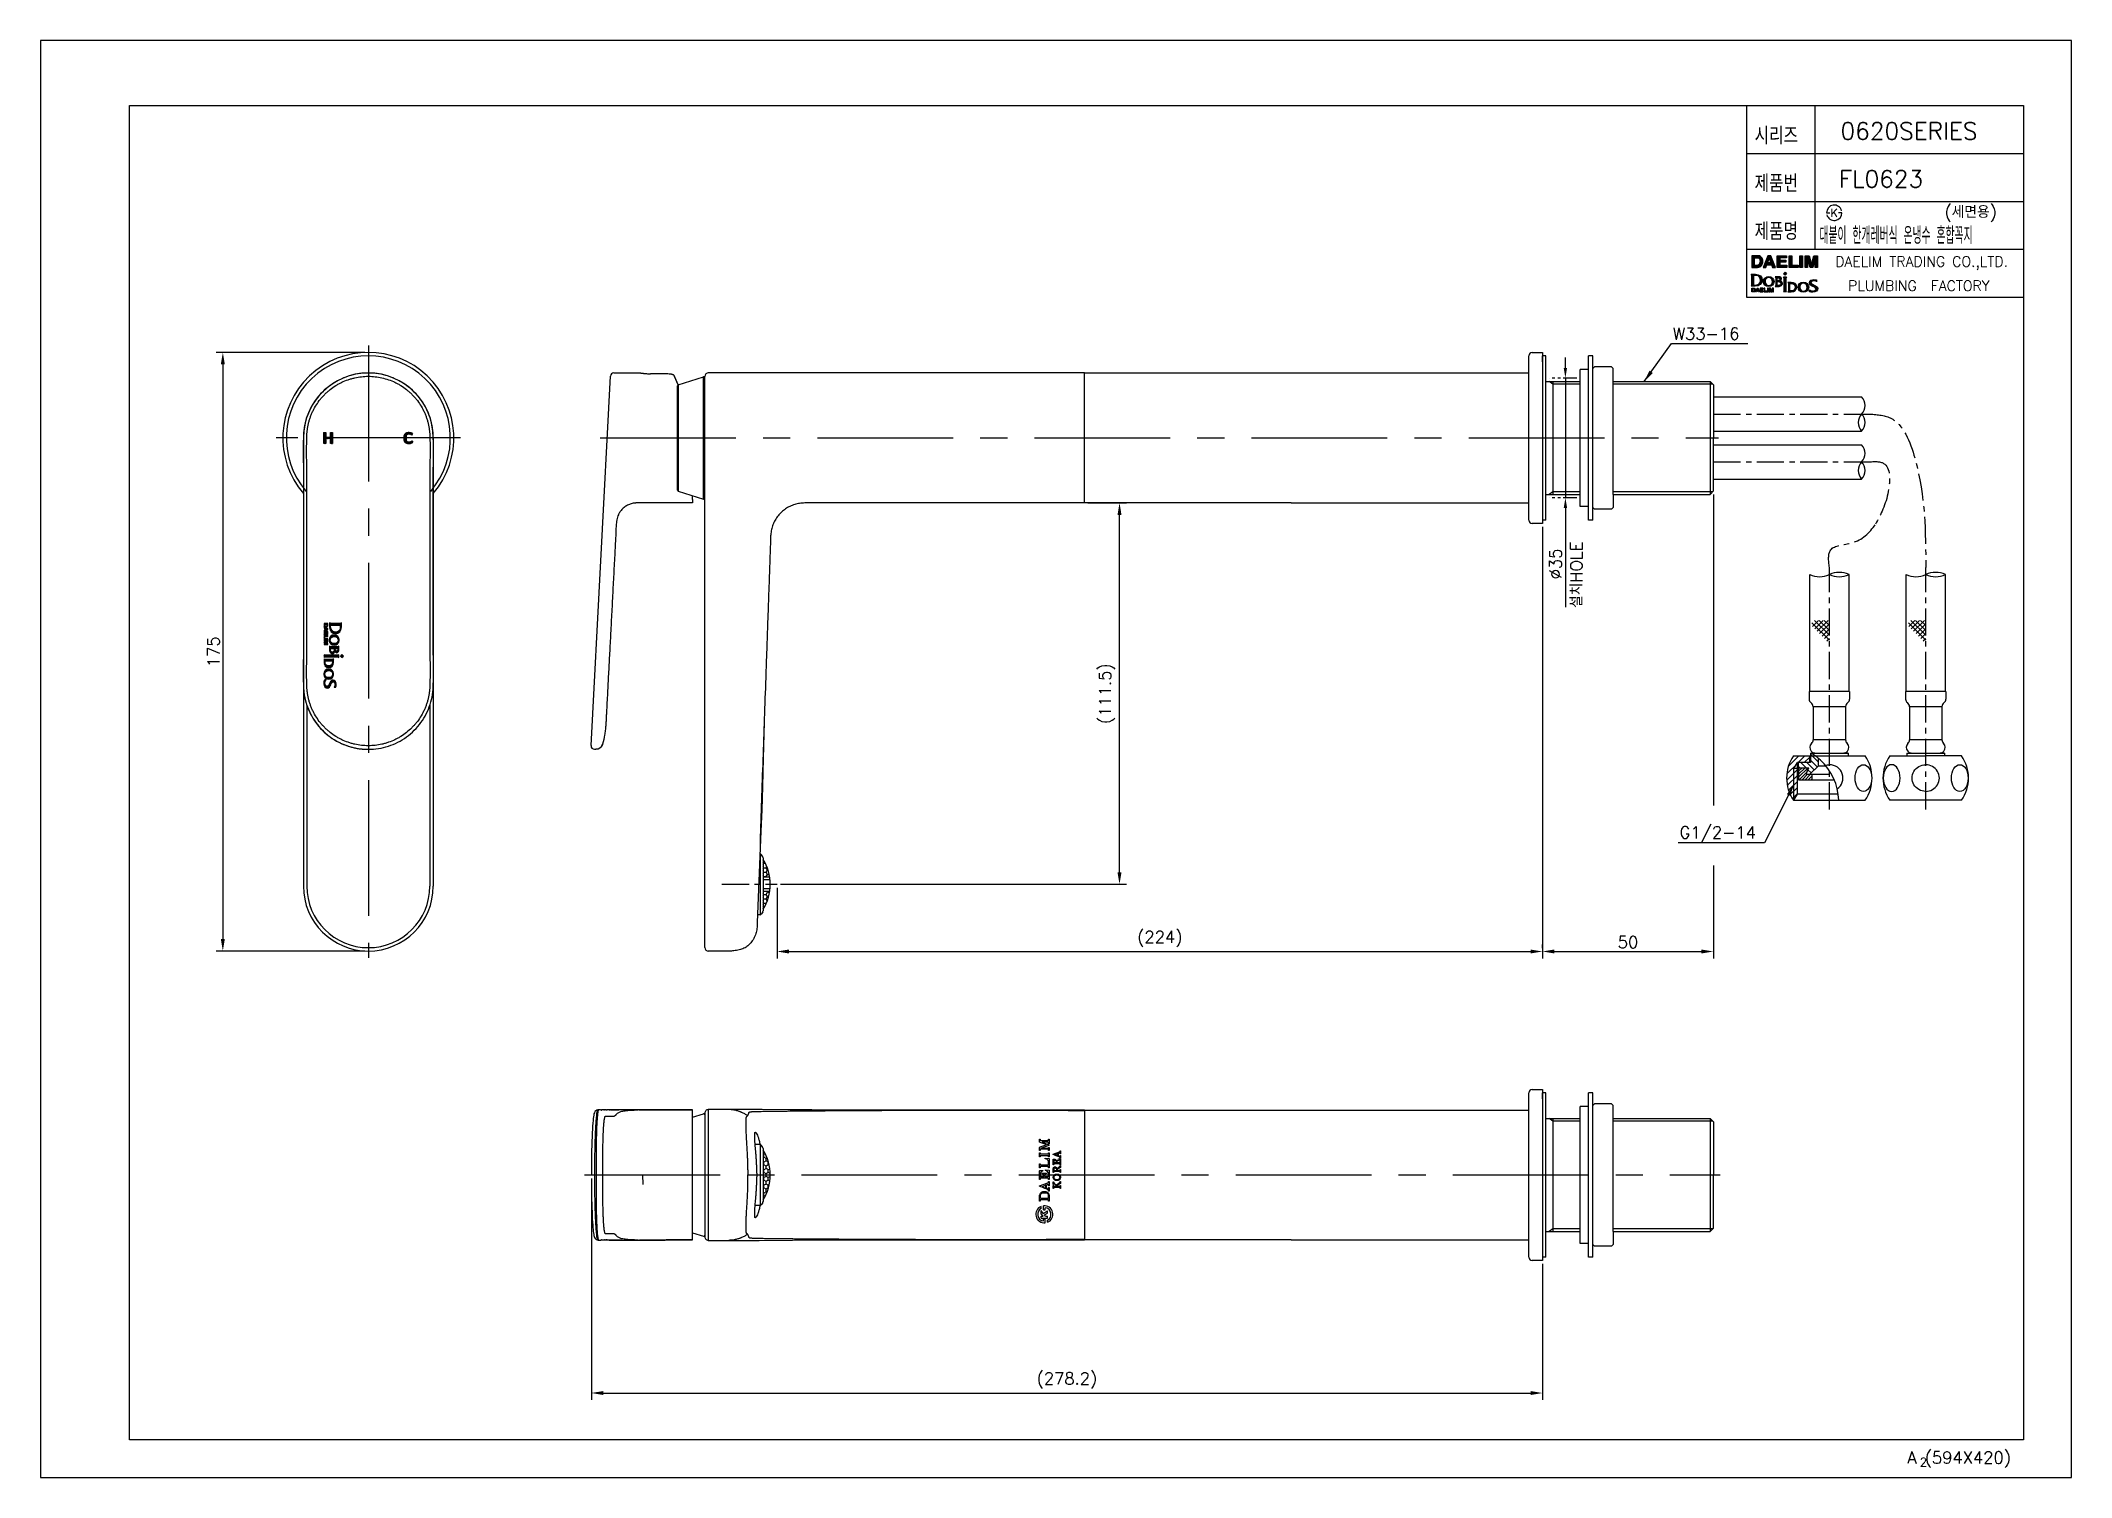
# Model space of a CAD drawing. Header units: millimetres. Extents: x 15117 to 15711, y 3069 to 3489.
import ezdxf
from ezdxf.enums import TextEntityAlignment as Align

# ---------------------------------------------------------------- set-up
doc = ezdxf.new("R2010")
doc.units = ezdxf.units.MM
doc.header["$LTSCALE"] = 0.25
doc.linetypes.add('CENTER', pattern=[50.8, 31.75, -6.35, 6.35, -6.35])
doc.linetypes.add('PHANTOM', pattern=[63.5, 31.75, -6.35, 6.35, -6.35, 6.35, -6.35])
doc.layers.get('0').update_dxf_attribs({"color": 2})
for name, color, linetype in [('02___PRT_ALL_AXES', 7, 'Continuous'), ('CENTER', 1, 'CENTER'), ('CL', 1, 'CENTER'), ('D', 2, 'Continuous'), ('DIM', 2, 'Continuous'), ('DWG', 7, 'Continuous'), ('HT', 3, 'Continuous'), ('PH', 3, 'PHANTOM'), ('TXT', 4, 'Continuous')]:
    doc.layers.add(name, color=color, linetype=linetype)
doc.styles.add('GHS', font='romans.shx', dxfattribs={"height": 3.5, "bigfont": 'ghs.shx'})
doc.dimstyles.new('HONG', dxfattribs={"dimscale": 0, "dimtxt": 3.5, "dimasz": 3.5, "dimexe": 2, "dimexo": 1, "dimgap": 1, "dimtad": 1, "dimdec": 4, "dimdsep": 46, "dimtxsty": 'GHS', "dimcen": 3, "dimclrd": 2, "dimclre": 2, "dimclrt": 2, "dimadec": 0, "dimazin": 0, "dimtfac": 1, "dimtdec": 4, "dimtmove": 0, "dimatfit": 2, "dimfxl": 0, "dimtvp": 1, "dimtolj": 1, "dimarcsym": 0})
doc.dimstyles.new('LEE', dxfattribs={"dimtxt": 3.5, "dimasz": 3.5, "dimexe": 2, "dimexo": 1, "dimgap": 1, "dimtad": 1, "dimdec": 4, "dimdsep": 46, "dimtxsty": 'GHS', "dimcen": 0, "dimclrd": 2, "dimclre": 2, "dimclrt": 2, "dimadec": 0, "dimazin": 0, "dimtfac": 1, "dimtdec": 4, "dimtmove": 0, "dimatfit": 3, "dimfxl": 0, "dimlwd": -1, "dimlwe": -1, "dimarcsym": 0})
pattern_1 = [(315, (-829.05147, 22279.33724), (0.08838834765, 0.08838834765), [])]

msp = doc.modelspace()

# ---------------------------------------------------------------- texts
at = {"color": 7, "style": 'GHS'}
for s, p in [('0620SERIES', (15663.97416, 3462.55235)), ('FL0623', (15655.79099, 3448.55235))]:
    msp.add_text(s, height=5, dxfattribs=at).set_placement(p, align=Align.MIDDLE)
at = {"style": 'GHS'}
msp.add_text('(세면용)', height=3.5, dxfattribs=at).set_placement((15674.35013, 3437.15479))
at = {"style": 'GHS', "width": 0.5}
msp.add_text('대붙이 한개레버식 온냉수 혼합꼭지', height=5, dxfattribs=at).set_placement((15637.76151, 3429.53482))
at = {"color": 7, "linetype": 'Continuous', "style": 'GHS'}
msp.add_text('PLUMBING  FACTORY', height=3, dxfattribs=at).set_placement((15666.87502, 3417.3316), align=Align.MIDDLE)
at = {"color": 7, "style": 'GHS'}
for s, height, p in [('A (594X420)', 3.5, (15663.48107, 3073.00052)), ('2', 2.5, (15667.13476, 3072.16855))]:
    msp.add_text(s, height=height, dxfattribs=at).set_placement(p)
at = {"layer": 'D', "style": 'GHS', "width": 0.8}
for s, p in [('시리즈', (15618.80759, 3458.70301)), ('제품번', (15618.80759, 3444.70301)), ('제품명', (15618.80759, 3430.70301))]:
    msp.add_text(s, height=5, dxfattribs=at).set_placement(p)
at = {"layer": 'D', "style": 'GHS'}
msp.add_text('K', height=2.394, dxfattribs=at).set_placement((15642.09992, 3438.65549), align=Align.MIDDLE)
for s, p in [('W33-16', (15594.86372, 3401.55121)), ('G1/2-14', (15596.87063, 3255.77254))]:
    msp.add_text(s, height=3.5, dxfattribs=at).set_placement(p)
at = {"layer": 'D', "char_height": 3.5, "attachment_point": 5, "rotation": 90, "style": 'GHS'}
for s, insert in [('%%C35', (15560.59716, 3335.98644)), ('\\A1;설치HOLE', (15566.68636, 3332.8145))]:
    msp.add_mtext(s, dxfattribs=dict(at, insert=insert))
at = {"layer": 'DWG', "color": 2, "insert": (15581.76938, 3225.45041), "char_height": 3.5, "attachment_point": 5, "style": 'GHS'}
msp.add_mtext('50', dxfattribs=at)
at = {"layer": 'TXT', "linetype": 'Continuous', "style": 'GHS'}
msp.add_text('DAELIM TRADING CO.,LTD.', height=3, dxfattribs=at).set_placement((15667.66737, 3423.93957), align=Align.MIDDLE)

# ---------------------------------------------------------------- blocks, each defined once
blk = doc.blocks.new('A$C7B5C652C')
at = {"layer": 'DWG', "linetype": 'Continuous'}
for p, q in [((-0.96, 0.44), (-1.54, 0.44)), ((-1.41, 1.02), (-1.08, 1.02)), ((-0.47, 2.69), (-0.03, 3))]:
    blk.add_line(p, q, dxfattribs=at)
blk.add_lwpolyline([(-2.59, 2.92), (-2.14, 2.61)], dxfattribs=at)
for points in [[(-2.95, 1.8), (-2.95, 2.03), (-2.92, 2.23), (-2.87, 2.41)], [(-2.87, 1.27), (-2.92, 1.43), (-2.95, 1.61), (-2.95, 1.8)], [(-2.87, 2.41), (-2.81, 2.58), (-2.72, 2.76), (-2.59, 2.92)], [(-2.61, 0.84), (-2.73, 0.96), (-2.81, 1.11), (-2.87, 1.27)], [(-2.17, 0.55), (-2.35, 0.62), (-2.49, 0.72), (-2.61, 0.84)], [(-2.36, 2.22), (-2.4, 2.09), (-2.41, 1.95), (-2.41, 1.8)], [(-2.41, 1.8), (-2.41, 1.71), (-2.4, 1.61), (-2.37, 1.52)], [(-2.37, 1.52), (-2.34, 1.42), (-2.29, 1.34), (-2.22, 1.27)], [(-2.14, 2.61), (-2.25, 2.48), (-2.33, 2.35), (-2.36, 2.22)], [(-2.22, 1.27), (-2.14, 1.2), (-2.04, 1.14), (-1.91, 1.09)], [(-1.54, 0.44), (-1.79, 0.44), (-2, 0.48), (-2.17, 0.55)], [(-1.91, 1.09), (-1.78, 1.05), (-1.61, 1.02), (-1.41, 1.02)], [(-1.08, 1.02), (-0.91, 1.02), (-0.76, 1.05), (-0.64, 1.09)], [(-0.34, 0.55), (-0.51, 0.48), (-0.72, 0.44), (-0.96, 0.44)], [(-0.64, 1.09), (-0.52, 1.13), (-0.42, 1.19), (-0.35, 1.26)], [(-0.2, 2.26), (-0.25, 2.42), (-0.34, 2.56), (-0.47, 2.69)], [(-0.35, 1.26), (-0.27, 1.33), (-0.22, 1.41), (-0.18, 1.5)], [(0.09, 0.84), (-0.02, 0.72), (-0.17, 0.62), (-0.34, 0.55)], [(-0.13, 1.8), (-0.13, 1.95), (-0.15, 2.1), (-0.2, 2.26)], [(-0.18, 1.5), (-0.15, 1.6), (-0.13, 1.69), (-0.13, 1.8)], [(-0.03, 3), (0.07, 2.9), (0.15, 2.8), (0.2, 2.69)], [(0.33, 1.27), (0.28, 1.11), (0.2, 0.96), (0.09, 0.84)], [(0.2, 2.69), (0.26, 2.59), (0.3, 2.48), (0.33, 2.38)], [(0.33, 2.38), (0.37, 2.27), (0.39, 2.17), (0.39, 2.06)], [(0.41, 1.77), (0.41, 1.6), (0.38, 1.43), (0.33, 1.27)], [(0.39, 2.06), (0.4, 1.96), (0.41, 1.86), (0.41, 1.77)]]:
    blk.add_open_spline(points, degree=3, dxfattribs=at)
blk = doc.blocks.new('A$C5F482997')
at = {"layer": 'D'}
h = blk.add_hatch(dxfattribs=at)
h.set_pattern_fill('ANSI31', color=256, angle=720, style=0)
h.set_pattern_definition([(45, (-19813.56796, 40259.65558), (-0.08838834765, 0.08838834765), [])])
h.paths.add_polyline_path([(134.94, 90.83), (133.59, 90.83), (133.59, 89.37), (133.01, 89.37), (133.01, 92.62), (133.59, 92.62), (133.59, 91.3), (134.94, 91.3), (134.94, 92.62), (135.52, 92.62), (135.52, 89.37), (134.94, 89.37)], flags=0)
h = blk.add_hatch(dxfattribs=at)
h.set_pattern_fill('ANSI31', color=256, angle=720, style=0)
h.set_pattern_definition([(45, (-19822.49296, 40259.65743), (-0.08838834765, 0.08838834765), [])])
h.paths.add_polyline_path([(157.82, 92.67), (157.9, 92.67), (157.99, 92.67), (158.07, 92.66), (158.1, 92.66), (158.14, 92.65), (158.18, 92.65), (158.22, 92.64), (158.25, 92.64), (158.29, 92.63), (158.33, 92.62), (158.36, 92.61), (158.39, 92.6), (158.43, 92.59), (158.46, 92.58), (158.49, 92.57), (158.53, 92.56), (158.56, 92.54), (158.59, 92.53), (158.62, 92.52), (158.66, 92.5), (158.69, 92.48), (158.72, 92.46), (158.75, 92.45), (158.78, 92.43), (158.81, 92.4), (158.85, 92.38), (158.88, 92.36), (158.91, 92.34), (158.94, 92.31), (158.63, 91.87), (158.6, 91.89), (158.58, 91.91), (158.55, 91.93), (158.53, 91.95), (158.5, 91.96), (158.48, 91.98), (158.45, 91.99), (158.43, 92.01), (158.41, 92.02), (158.38, 92.03), (158.36, 92.05), (158.33, 92.06), (158.31, 92.07), (158.28, 92.07), (158.26, 92.08), (158.24, 92.09), (158.19, 92.1), (158.14, 92.11), (158.09, 92.12), (158.03, 92.13), (157.98, 92.13), (157.93, 92.14), (157.87, 92.14), (157.82, 92.14), (157.8, 92.14), (157.78, 92.14), (157.77, 92.14), (157.75, 92.14), (157.73, 92.14), (157.71, 92.14), (157.69, 92.13), (157.68, 92.13), (157.66, 92.13), (157.64, 92.12), (157.62, 92.12), (157.61, 92.12), (157.59, 92.11), (157.57, 92.11), (157.55, 92.1), (157.54, 92.1), (157.52, 92.09), (157.5, 92.09), (157.48, 92.08), (157.47, 92.07), (157.45, 92.06), (157.43, 92.06), (157.42, 92.05), (157.4, 92.04), (157.39, 92.03), (157.37, 92.02), (157.36, 92.01), (157.34, 91.99), (157.33, 91.98), (157.31, 91.97), (157.3, 91.96), (157.29, 91.94), (157.27, 91.93), (157.26, 91.91), (157.25, 91.9), (157.24, 91.88), (157.22, 91.86), (157.21, 91.85), (157.2, 91.83), (157.19, 91.81), (157.18, 91.79), (157.17, 91.77), (157.16, 91.75), (157.15, 91.73), (157.14, 91.71), (157.13, 91.68), (157.12, 91.66), (157.11, 91.64), (157.1, 91.61), (157.1, 91.59), (157.09, 91.56), (157.08, 91.53), (157.08, 91.5), (157.07, 91.47), (157.06, 91.44), (157.06, 91.41), (157.06, 91.38), (157.05, 91.35), (157.05, 91.32), (157.05, 91.28), (157.04, 91.21), (157.04, 91.14), (157.04, 90.8), (157.04, 90.74), (157.05, 90.68), (157.05, 90.65), (157.05, 90.62), (157.05, 90.59), (157.06, 90.57), (157.06, 90.54), (157.07, 90.51), (157.07, 90.49), (157.08, 90.46), (157.08, 90.44), (157.09, 90.41), (157.1, 90.39), (157.11, 90.37), (157.11, 90.34), (157.12, 90.32), (157.13, 90.3), (157.14, 90.28), (157.15, 90.26), (157.16, 90.24), (157.17, 90.22), (157.18, 90.2), (157.19, 90.18), (157.2, 90.17), (157.21, 90.15), (157.23, 90.13), (157.24, 90.12), (157.25, 90.1), (157.26, 90.09), (157.28, 90.07), (157.29, 90.06), (157.3, 90.05), (157.32, 90.03), (157.33, 90.02), (157.35, 90.01), (157.36, 90), (157.37, 89.99), (157.39, 89.98), (157.41, 89.97), (157.42, 89.96), (157.44, 89.95), (157.45, 89.94), (157.47, 89.93), (157.49, 89.92), (157.5, 89.91), (157.52, 89.91), (157.54, 89.9), (157.56, 89.9), (157.57, 89.89), (157.59, 89.89), (157.61, 89.88), (157.63, 89.88), (157.65, 89.87), (157.66, 89.87), (157.68, 89.87), (157.7, 89.86), (157.72, 89.86), (157.74, 89.86), (157.76, 89.86), (157.78, 89.86), (157.8, 89.86), (157.82, 89.86), (157.84, 89.86), (157.87, 89.86), (157.9, 89.86), (157.93, 89.86), (157.96, 89.86), (157.99, 89.87), (158.01, 89.87), (158.04, 89.87), (158.07, 89.88), (158.1, 89.88), (158.16, 89.9), (158.22, 89.91), (158.28, 89.93), (158.31, 89.94), (158.34, 89.95), (158.37, 89.96), (158.39, 89.97), (158.42, 89.98), (158.45, 90), (158.48, 90.01), (158.5, 90.03), (158.53, 90.05), (158.56, 90.06), (158.58, 90.08), (158.61, 90.1), (158.64, 90.12), (158.66, 90.15), (158.68, 90.17), (158.71, 90.2), (159.02, 89.75), (158.98, 89.72), (158.96, 89.7), (158.94, 89.68), (158.92, 89.67), (158.91, 89.65), (158.89, 89.64), (158.87, 89.62), (158.85, 89.61), (158.83, 89.6), (158.81, 89.58), (158.79, 89.57), (158.77, 89.56), (158.75, 89.55), (158.73, 89.54), (158.71, 89.52), (158.67, 89.5), (158.63, 89.49), (158.59, 89.47), (158.55, 89.45), (158.51, 89.43), (158.47, 89.42), (158.43, 89.41), (158.39, 89.39), (158.35, 89.38), (158.31, 89.37), (158.28, 89.36), (158.24, 89.35), (158.2, 89.35), (158.16, 89.34), (158.12, 89.34), (158.08, 89.33), (158.01, 89.33), (157.93, 89.32), (157.86, 89.32), (157.79, 89.32), (157.76, 89.32), (157.73, 89.32), (157.69, 89.32), (157.66, 89.32), (157.63, 89.33), (157.6, 89.33), (157.56, 89.33), (157.53, 89.34), (157.5, 89.34), (157.47, 89.35), (157.44, 89.36), (157.41, 89.36), (157.38, 89.37), (157.35, 89.38), (157.31, 89.39), (157.28, 89.4), (157.25, 89.41), (157.23, 89.42), (157.2, 89.43), (157.17, 89.44), (157.14, 89.45), (157.11, 89.47), (157.08, 89.48), (157.06, 89.5), (157.03, 89.51), (157.01, 89.53), (156.98, 89.54), (156.96, 89.56), (156.93, 89.58), (156.91, 89.6), (156.88, 89.62), (156.86, 89.64), (156.84, 89.66), (156.82, 89.68), (156.79, 89.71), (156.77, 89.73), (156.75, 89.75), (156.73, 89.78), (156.71, 89.8), (156.7, 89.83), (156.68, 89.86), (156.66, 89.88), (156.64, 89.91), (156.63, 89.94), (156.61, 89.97), (156.6, 90), (156.58, 90.03), (156.57, 90.06), (156.56, 90.1), (156.54, 90.13), (156.53, 90.16), (156.52, 90.2), (156.51, 90.24), (156.5, 90.27), (156.49, 90.31), (156.49, 90.35), (156.48, 90.39), (156.48, 90.43), (156.47, 90.47), (156.47, 90.51), (156.46, 90.55), (156.46, 90.6), (156.46, 90.64), (156.46, 90.69), (156.46, 91.27), (156.46, 91.32), (156.46, 91.36), (156.46, 91.4), (156.47, 91.45), (156.47, 91.49), (156.48, 91.53), (156.48, 91.57), (156.49, 91.61), (156.49, 91.65), (156.5, 91.69), (156.51, 91.72), (156.52, 91.76), (156.53, 91.8), (156.54, 91.83), (156.55, 91.87), (156.57, 91.9), (156.58, 91.93), (156.59, 91.96), (156.61, 92), (156.62, 92.03), (156.64, 92.06), (156.66, 92.09), (156.67, 92.11), (156.69, 92.14), (156.71, 92.17), (156.73, 92.19), (156.75, 92.22), (156.77, 92.24), (156.79, 92.27), (156.81, 92.29), (156.84, 92.32), (156.86, 92.34), (156.88, 92.36), (156.91, 92.38), (156.93, 92.4), (156.95, 92.42), (156.98, 92.44), (157.01, 92.45), (157.03, 92.47), (157.06, 92.49), (157.09, 92.5), (157.11, 92.52), (157.14, 92.53), (157.17, 92.55), (157.2, 92.56), (157.23, 92.57), (157.26, 92.58), (157.29, 92.59), (157.32, 92.6), (157.35, 92.61), (157.38, 92.62), (157.41, 92.63), (157.45, 92.64), (157.48, 92.64), (157.51, 92.65), (157.54, 92.65), (157.58, 92.66), (157.61, 92.66), (157.65, 92.67), (157.68, 92.67), (157.71, 92.67), (157.75, 92.67), (157.78, 92.67)], flags=0)
h = blk.add_hatch(dxfattribs=at)
h.set_pattern_fill('ANSI31', color=256, angle=270)
h.set_pattern_definition(pattern_1)
edge = h.paths.add_edge_path()
edge.add_spline(control_points=[(133.81, 35.79), (133.87, 35.8), (133.93, 35.83), (133.99, 35.87)], knot_values=[3, 3, 3, 3, 4, 4, 4, 4], degree=3, periodic=0)
edge.add_spline(control_points=[(133.99, 35.87), (134.06, 35.93), (134.1, 36), (134.13, 36.08)], knot_values=[4, 4, 4, 4, 5, 5, 5, 5], degree=3, periodic=0)
edge.add_spline(control_points=[(134.13, 36.08), (134.14, 36.13), (134.15, 36.19), (134.15, 36.27)], knot_values=[5, 5, 5, 5, 6, 6, 6, 6], degree=3, periodic=0)
edge.add_line((134.15, 36.27), (134.15, 36.8))
edge.add_line((134.15, 36.8), (133.06, 36.8))
edge.add_line((133.06, 36.8), (133.06, 36.27))
edge.add_spline(control_points=[(133.06, 36.27), (133.06, 36.09), (133.12, 35.95), (133.26, 35.86)], knot_values=[12.086, 12.086, 12.086, 12.086, 13.086, 13.086, 13.086, 13.086], degree=3, periodic=0)
edge.add_spline(control_points=[(133.26, 35.86), (133.36, 35.8), (133.48, 35.76), (133.63, 35.76)], knot_values=[1, 1, 1, 1, 2, 2, 2, 2], degree=3, periodic=0)
edge.add_spline(control_points=[(133.63, 35.76), (133.69, 35.76), (133.75, 35.77), (133.81, 35.79)], knot_values=[2, 2, 2, 2, 3, 3, 3, 3], degree=3, periodic=0)
edge = h.paths.add_edge_path(flags=16)
edge.add_spline(control_points=[(133.87, 36.08), (133.81, 36.04), (133.73, 36.02), (133.61, 36.02)], knot_values=[4.376, 4.376, 4.376, 4.376, 5.376, 5.376, 5.376, 5.376], degree=3, periodic=0)
edge.add_spline(control_points=[(133.61, 36.02), (133.53, 36.02), (133.46, 36.03), (133.4, 36.06)], knot_values=[5.376, 5.376, 5.376, 5.376, 6.376, 6.376, 6.376, 6.376], degree=3, periodic=0)
edge.add_spline(control_points=[(133.4, 36.06), (133.3, 36.11), (133.24, 36.19), (133.24, 36.31)], knot_values=[6.376, 6.376, 6.376, 6.376, 7.376, 7.376, 7.376, 7.376], degree=3, periodic=0)
edge.add_line((133.24, 36.31), (133.24, 36.55))
edge.add_line((133.24, 36.55), (133.96, 36.55))
edge.add_line((133.96, 36.55), (133.96, 36.31))
edge.add_spline(control_points=[(133.96, 36.31), (133.96, 36.2), (133.93, 36.12), (133.87, 36.08)], knot_values=[3.376, 3.376, 3.376, 3.376, 4.376, 4.376, 4.376, 4.376], degree=3, periodic=0)
h.paths.add_polyline_path([(134.15, 35), (134.15, 35.29), (133.06, 35.73), (133.06, 35.46), (133.28, 35.38), (133.28, 34.93), (133.06, 34.85), (133.06, 34.57)])
h.paths.add_polyline_path([(133.9, 35.15), (133.47, 35), (133.47, 35.31)], flags=16)
h.paths.add_polyline_path([(134.15, 33.53), (134.15, 34.41), (133.06, 34.41), (133.06, 33.5), (133.25, 33.5), (133.25, 34.16), (133.54, 34.16), (133.54, 33.58), (133.73, 33.58), (133.73, 34.16), (133.96, 34.16), (133.96, 33.53)])
h.paths.add_polyline_path([(134.15, 33.03), (134.15, 33.28), (133.06, 33.28), (133.06, 32.42), (133.25, 32.42), (133.25, 33.03)])
h = blk.add_hatch(dxfattribs=at)
h.set_pattern_fill('ANSI31', color=256, angle=270)
h.set_pattern_definition(pattern_1)
edge = h.paths.add_edge_path()
edge.add_spline(control_points=[(136.43, 33.82), (137.48, 33.82), (138.12, 34.56), (138.12, 35.76)], knot_values=[18.806, 18.806, 18.806, 18.806, 19.806, 19.806, 19.806, 19.806], degree=3, periodic=0)
edge.add_line((138.12, 35.76), (138.12, 36.97))
edge.add_spline(control_points=[(138.12, 36.97), (138.02, 36.82), (137.79, 36.8), (137.6, 36.8)], knot_values=[3.433, 3.433, 3.433, 3.433, 4.433, 4.433, 4.433, 4.433], degree=3, periodic=0)
edge.add_spline(control_points=[(137.6, 36.8), (137.56, 36.8), (137.53, 36.8), (137.5, 36.8)], knot_values=[4.433, 4.433, 4.433, 4.433, 5.433, 5.433, 5.433, 5.433], degree=3, periodic=0)
edge.add_spline(control_points=[(137.5, 36.8), (137.48, 36.8), (137.45, 36.8), (137.42, 36.8)], knot_values=[5.433, 5.433, 5.433, 5.433, 6.433, 6.433, 6.433, 6.433], degree=3, periodic=0)
edge.add_line((137.42, 36.8), (135.41, 36.8))
edge.add_spline(control_points=[(135.41, 36.8), (135.38, 36.8), (135.35, 36.8), (135.32, 36.8)], knot_values=[12.125, 12.125, 12.125, 12.125, 13.125, 13.125, 13.125, 13.125], degree=3, periodic=0)
edge.add_line((135.32, 36.8), (135.23, 36.8))
edge.add_spline(control_points=[(135.24, 36.8), (135.02, 36.8), (134.83, 36.82), (134.68, 37)], knot_values=[13.363, 13.363, 13.363, 13.363, 14.363, 14.363, 14.363, 14.363], degree=3, periodic=0)
edge.add_line((134.68, 37), (134.68, 35.78))
edge.add_spline(control_points=[(134.68, 35.78), (134.68, 34.62), (135.4, 33.82), (136.43, 33.82)], knot_values=[17.806, 17.806, 17.806, 17.806, 18.806, 18.806, 18.806, 18.806], degree=3, periodic=0)
edge = h.paths.add_edge_path(flags=16)
edge.add_spline(control_points=[(137.82, 35.8), (137.82, 34.83), (137.31, 34.29), (136.37, 34.29)], knot_values=[13.745, 13.745, 13.745, 13.745, 14.745, 14.745, 14.745, 14.745], degree=3, periodic=0)
edge.add_spline(control_points=[(136.37, 34.29), (135.34, 34.29), (134.98, 35.15), (134.98, 35.89)], knot_values=[1, 1, 1, 1, 2, 2, 2, 2], degree=3, periodic=0)
edge.add_spline(control_points=[(134.98, 35.89), (134.98, 36.04), (134.99, 36.18), (135.02, 36.3)], knot_values=[2, 2, 2, 2, 3, 3, 3, 3], degree=3, periodic=0)
edge.add_spline(control_points=[(135.02, 36.3), (135.02, 36.31), (135.02, 36.32), (135.02, 36.33)], knot_values=[3, 3, 3, 3, 4, 4, 4, 4], degree=3, periodic=0)
edge.add_line((135.02, 36.33), (137.76, 36.33))
edge.add_spline(control_points=[(137.76, 36.33), (137.76, 36.32), (137.76, 36.31), (137.76, 36.3)], knot_values=[11.745, 11.745, 11.745, 11.745, 12.745, 12.745, 12.745, 12.745], degree=3, periodic=0)
edge.add_spline(control_points=[(137.76, 36.3), (137.8, 36.13), (137.82, 35.96), (137.82, 35.8)], knot_values=[12.745, 12.745, 12.745, 12.745, 13.745, 13.745, 13.745, 13.745], degree=3, periodic=0)
h = blk.add_hatch(dxfattribs=at)
h.set_pattern_fill('ANSI31', color=256, angle=270)
h.set_pattern_definition(pattern_1)
h.paths.add_polyline_path([(134.15, 32.02), (134.15, 32.27), (133.06, 32.27), (133.06, 32.02)])
edge = h.paths.add_edge_path()
edge.add_line((134.15, 31.41), (134.15, 31.78))
edge.add_line((134.15, 31.78), (133.06, 31.78))
edge.add_line((133.06, 31.78), (133.06, 31.54))
edge.add_line((133.06, 31.54), (133.8, 31.54))
edge.add_spline(control_points=[(133.8, 31.54), (133.82, 31.54), (133.85, 31.54), (133.89, 31.54)], knot_values=[10.441272, 10.441272, 10.441272, 10.441272, 11.441272, 11.441272, 11.441272, 11.441272], degree=3, periodic=0)
edge.add_spline(control_points=[(133.89, 31.54), (133.92, 31.55), (133.95, 31.55), (133.97, 31.55)], knot_values=[11.441272, 11.441272, 11.441272, 11.441272, 12.441272, 12.441272, 12.441272, 12.441272], degree=3, periodic=0)
edge.add_spline(control_points=[(133.97, 31.55), (133.67, 31.47), (133.36, 31.39), (133.06, 31.32)], knot_values=[12.441272, 12.441272, 12.441272, 12.441272, 13.441272, 13.441272, 13.441272, 13.441272], degree=3, periodic=0)
edge.add_line((133.06, 31.32), (133.06, 31.07))
edge.add_spline(control_points=[(133.06, 31.07), (133.36, 30.99), (133.67, 30.91), (133.97, 30.84)], knot_values=[14.143272, 14.143272, 14.143272, 14.143272, 15.143272, 15.143272, 15.143272, 15.143272], degree=3, periodic=0)
edge.add_spline(control_points=[(133.97, 30.84), (133.95, 30.84), (133.92, 30.84), (133.89, 30.84)], knot_values=[15.143272, 15.143272, 15.143272, 15.143272, 16.143272, 16.143272, 16.143272, 16.143272], degree=3, periodic=0)
edge.add_line((133.89, 30.84), (133.8, 30.84))
edge.add_line((133.8, 30.84), (133.06, 30.84))
edge.add_line((133.06, 30.84), (133.06, 30.6))
edge.add_line((133.06, 30.6), (134.15, 30.6))
edge.add_line((134.15, 30.6), (134.15, 30.97))
edge.add_line((134.15, 30.97), (133.29, 31.19))
edge.add_spline(control_points=[(133.29, 31.19), (133.58, 31.26), (133.86, 31.34), (134.15, 31.41)], knot_values=[2.519272, 2.519272, 2.519272, 2.519272, 3.519272, 3.519272, 3.519272, 3.519272], degree=3, periodic=0)
h = blk.add_hatch(dxfattribs=at)
h.set_pattern_fill('ANSI31', color=256, angle=270)
h.set_pattern_definition(pattern_1)
edge = h.paths.add_edge_path()
edge.add_spline(control_points=[(136.25, 28.67), (136.35, 28.43), (136.51, 28.25), (136.79, 28.25)], knot_values=[11.445, 11.445, 11.445, 11.445, 12.445, 12.445, 12.445, 12.445], degree=3, periodic=0)
edge.add_spline(control_points=[(136.79, 28.25), (137.16, 28.25), (137.39, 28.57), (137.39, 29.12)], knot_values=[12.445, 12.445, 12.445, 12.445, 13.445, 13.445, 13.445, 13.445], degree=3, periodic=0)
edge.add_line((137.39, 29.12), (137.39, 30.11))
edge.add_line((137.39, 30.11), (137.38, 30.11))
edge.add_spline(control_points=[(137.38, 30.11), (137.3, 29.9), (137, 29.93), (136.81, 29.93)], knot_values=[16.282, 16.282, 16.282, 16.282, 17.282, 17.282, 17.282, 17.282], degree=3, periodic=0)
edge.add_line((136.81, 29.93), (135.24, 29.93))
edge.add_spline(control_points=[(135.24, 29.93), (135.04, 29.93), (134.74, 29.9), (134.66, 30.11)], knot_values=[5.458, 5.458, 5.458, 5.458, 6.458, 6.458, 6.458, 6.458], degree=3, periodic=0)
edge.add_line((134.66, 30.11), (134.65, 30.11))
edge.add_line((134.65, 30.11), (134.65, 29.41))
edge.add_spline(control_points=[(134.65, 29.42), (134.65, 29.11), (134.64, 28.78), (134.78, 28.49)], knot_values=[8.445, 8.445, 8.445, 8.445, 9.445, 9.445, 9.445, 9.445], degree=3, periodic=0)
edge.add_spline(control_points=[(134.78, 28.49), (134.91, 28.21), (135.19, 27.99), (135.51, 27.99)], knot_values=[9.445, 9.445, 9.445, 9.445, 10.445, 10.445, 10.445, 10.445], degree=3, periodic=0)
edge.add_spline(control_points=[(135.51, 27.99), (135.92, 27.99), (136.17, 28.29), (136.25, 28.67)], knot_values=[10.445, 10.445, 10.445, 10.445, 11.445, 11.445, 11.445, 11.445], degree=3, periodic=0)
edge = h.paths.add_edge_path(flags=16)
edge.add_line((136.29, 29.5), (137.11, 29.5))
edge.add_spline(control_points=[(137.11, 29.5), (137.11, 29.41), (137.12, 29.32), (137.13, 29.22)], knot_values=[4.71, 4.71, 4.71, 4.71, 5.71, 5.71, 5.71, 5.71], degree=3, periodic=0)
edge.add_spline(control_points=[(137.13, 29.22), (137.16, 28.97), (137.01, 28.71), (136.72, 28.71)], knot_values=[5.71, 5.71, 5.71, 5.71, 6.71, 6.71, 6.71, 6.71], degree=3, periodic=0)
edge.add_spline(control_points=[(136.72, 28.71), (136.38, 28.71), (136.29, 29.09), (136.29, 29.36)], knot_values=[1, 1, 1, 1, 2, 2, 2, 2], degree=3, periodic=0)
edge.add_line((136.29, 29.36), (136.29, 29.5))
edge = h.paths.add_edge_path(flags=16)
edge.add_spline(control_points=[(136.01, 29.5), (136.02, 29.41), (136.02, 29.31), (136.03, 29.21)], knot_values=[5.92, 5.92, 5.92, 5.92, 6.92, 6.92, 6.92, 6.92], degree=3, periodic=0)
edge.add_spline(control_points=[(136.03, 29.21), (136.05, 28.84), (135.87, 28.45), (135.47, 28.45)], knot_values=[6.92, 6.92, 6.92, 6.92, 7.92, 7.92, 7.92, 7.92], degree=3, periodic=0)
edge.add_spline(control_points=[(135.47, 28.45), (135.07, 28.45), (134.91, 28.8), (134.95, 29.14)], knot_values=[1, 1, 1, 1, 2, 2, 2, 2], degree=3, periodic=0)
edge.add_spline(control_points=[(134.95, 29.14), (134.96, 29.26), (134.97, 29.38), (134.98, 29.5)], knot_values=[2, 2, 2, 2, 3, 3, 3, 3], degree=3, periodic=0)
edge.add_line((134.98, 29.5), (136.01, 29.5))
edge = h.paths.add_edge_path()
edge.add_spline(control_points=[(136.81, 27.05), (136.99, 27.05), (137.3, 27.08), (137.38, 26.87)], knot_values=[23.266, 23.266, 23.266, 23.266, 24.266, 24.266, 24.266, 24.266], degree=3, periodic=0)
edge.add_line((137.38, 26.87), (137.39, 26.87))
edge.add_line((137.39, 26.87), (137.39, 27.66))
edge.add_line((137.39, 27.66), (137.38, 27.66))
edge.add_spline(control_points=[(137.38, 27.66), (137.3, 27.45), (137, 27.48), (136.81, 27.48)], knot_values=[26.582, 26.582, 26.582, 26.582, 27.582, 27.582, 27.582, 27.582], degree=3, periodic=0)
edge.add_line((136.81, 27.48), (133.64, 27.48))
edge.add_spline(control_points=[(133.64, 27.48), (133.45, 27.48), (133.14, 27.45), (133.07, 27.66)], knot_values=[9.975, 9.975, 9.975, 9.975, 10.975, 10.975, 10.975, 10.975], degree=3, periodic=0)
edge.add_line((133.07, 27.66), (133.06, 27.66))
edge.add_line((133.06, 27.66), (133.06, 26.87))
edge.add_line((133.06, 26.87), (133.07, 26.87))
edge.add_spline(control_points=[(133.07, 26.87), (133.15, 27.08), (133.45, 27.05), (133.64, 27.05)], knot_values=[13.291, 13.291, 13.291, 13.291, 14.291, 14.291, 14.291, 14.291], degree=3, periodic=0)
edge.add_line((133.64, 27.05), (136.81, 27.05))
h.paths.add_polyline_path([(138.73, 27.26), (138.3, 27.7), (137.86, 27.26), (138.3, 26.82)])
h = blk.add_hatch(dxfattribs=at)
h.set_pattern_fill('ANSI31', color=256, angle=270)
h.set_pattern_definition([(315, (2577.81883, 22191.28247), (0.08838834765, 0.08838834765), [])])
edge = h.paths.add_edge_path()
edge.add_spline(control_points=[(136.05, 30.42), (136.8, 30.42), (137.47, 31.04), (137.46, 31.92)], knot_values=[3, 3, 3, 3, 4, 4, 4, 4], degree=3, periodic=0)
edge.add_spline(control_points=[(137.46, 31.92), (137.49, 32.79), (136.82, 33.48), (136.03, 33.48)], knot_values=[4, 4, 4, 4, 5, 5, 5, 5], degree=3, periodic=0)
edge.add_spline(control_points=[(136.03, 33.48), (135.17, 33.48), (134.58, 32.78), (134.58, 31.96)], knot_values=[1, 1, 1, 1, 2, 2, 2, 2], degree=3, periodic=0)
edge.add_spline(control_points=[(134.58, 31.96), (134.58, 31.13), (135.2, 30.42), (136.05, 30.42)], knot_values=[2, 2, 2, 2, 3, 3, 3, 3], degree=3, periodic=0)
edge = h.paths.add_edge_path(flags=16)
edge.add_spline(control_points=[(137.16, 31.95), (137.16, 31.29), (136.58, 30.9), (135.97, 30.9)], knot_values=[3, 3, 3, 3, 4, 4, 4, 4], degree=3, periodic=0)
edge.add_spline(control_points=[(135.97, 30.9), (135.34, 30.9), (134.88, 31.3), (134.88, 31.94)], knot_values=[0, 0, 0, 0, 1, 1, 1, 1], degree=3, periodic=0)
edge.add_spline(control_points=[(134.88, 31.94), (134.88, 32.59), (135.48, 33.01), (136.07, 33.01)], knot_values=[1, 1, 1, 1, 2, 2, 2, 2], degree=3, periodic=0)
edge.add_spline(control_points=[(136.07, 33.01), (136.7, 33.01), (137.16, 32.59), (137.16, 31.95)], knot_values=[2, 2, 2, 2, 3, 3, 3, 3], degree=3, periodic=0)
h = blk.add_hatch(dxfattribs=at)
h.set_pattern_fill('ANSI31', color=256, angle=270)
h.set_pattern_definition(pattern_1)
edge = h.paths.add_edge_path()
edge.add_spline(control_points=[(135.79, 26.48), (135.72, 26.27), (135.42, 26.29), (135.23, 26.29)], knot_values=[4.933, 4.933, 4.933, 4.933, 5.933, 5.933, 5.933, 5.933], degree=3, periodic=0)
edge.add_line((135.23, 26.29), (133.65, 26.29))
edge.add_spline(control_points=[(133.65, 26.29), (133.41, 26.29), (133.21, 26.27), (133.07, 26.48)], knot_values=[10.392, 10.392, 10.392, 10.392, 11.392, 11.392, 11.392, 11.392], degree=3, periodic=0)
edge.add_line((133.07, 26.48), (133.05, 26.48))
edge.add_line((133.05, 26.48), (133.05, 25.48))
edge.add_spline(control_points=[(133.05, 25.48), (133.05, 24.54), (133.63, 23.91), (134.45, 23.91)], knot_values=[14.267, 14.267, 14.267, 14.267, 15.267, 15.267, 15.267, 15.267], degree=3, periodic=0)
edge.add_spline(control_points=[(134.45, 23.91), (135.28, 23.91), (135.8, 24.5), (135.8, 25.46)], knot_values=[1, 1, 1, 1, 2, 2, 2, 2], degree=3, periodic=0)
edge.add_line((135.8, 25.46), (135.8, 26.48))
edge.add_line((135.8, 26.48), (135.79, 26.48))
edge = h.paths.add_edge_path(flags=16)
edge.add_spline(control_points=[(135.45, 25.87), (135.48, 25.74), (135.5, 25.62), (135.5, 25.49)], knot_values=[6.867, 6.867, 6.867, 6.867, 7.867, 7.867, 7.867, 7.867], degree=3, periodic=0)
edge.add_spline(control_points=[(135.5, 25.49), (135.5, 24.8), (135.13, 24.39), (134.4, 24.39)], knot_values=[7.867, 7.867, 7.867, 7.867, 8.867, 8.867, 8.867, 8.867], degree=3, periodic=0)
edge.add_spline(control_points=[(134.4, 24.39), (133.68, 24.39), (133.35, 24.94), (133.35, 25.56)], knot_values=[8.867, 8.867, 8.867, 8.867, 9.867, 9.867, 9.867, 9.867], degree=3, periodic=0)
edge.add_spline(control_points=[(133.35, 25.56), (133.35, 25.67), (133.36, 25.77), (133.38, 25.87)], knot_values=[9.867, 9.867, 9.867, 9.867, 10.867, 10.867, 10.867, 10.867], degree=3, periodic=0)
edge.add_line((133.38, 25.87), (135.45, 25.87))
h = blk.add_hatch(dxfattribs=at)
h.set_pattern_fill('ANSI31', color=256, angle=270)
h.set_pattern_definition(pattern_1)
edge = h.paths.add_edge_path()
edge.add_spline(control_points=[(135.76, 19.72), (136.14, 19.72), (136.28, 19.34), (136.28, 19)], knot_values=[10, 10, 10, 10, 11, 11, 11, 11], degree=3, periodic=0)
edge.add_spline(control_points=[(136.28, 19), (136.28, 18.71), (136.16, 18.41), (135.98, 18.2)], knot_values=[11, 11, 11, 11, 12, 12, 12, 12], degree=3, periodic=0)
edge.add_line((135.98, 18.2), (136.49, 18.2))
edge.add_spline(control_points=[(136.49, 18.2), (136.56, 18.44), (136.59, 18.69), (136.59, 18.96)], knot_values=[13.426, 13.426, 13.426, 13.426, 14.426, 14.426, 14.426, 14.426], degree=3, periodic=0)
edge.add_spline(control_points=[(136.59, 18.96), (136.59, 19.56), (136.36, 20.26), (135.7, 20.26)], knot_values=[14.426, 14.426, 14.426, 14.426, 15.426, 15.426, 15.426, 15.426], degree=3, periodic=0)
edge.add_spline(control_points=[(135.7, 20.26), (135.11, 20.26), (134.89, 19.76), (134.67, 19.26)], knot_values=[1, 1, 1, 1, 2, 2, 2, 2], degree=3, periodic=0)
edge.add_spline(control_points=[(134.67, 19.26), (134.47, 18.84), (134.29, 18.43), (133.89, 18.43)], knot_values=[2, 2, 2, 2, 3, 3, 3, 3], degree=3, periodic=0)
edge.add_spline(control_points=[(133.89, 18.43), (133.51, 18.43), (133.3, 18.89), (133.3, 19.23)], knot_values=[3, 3, 3, 3, 4, 4, 4, 4], degree=3, periodic=0)
edge.add_spline(control_points=[(133.3, 19.23), (133.3, 19.61), (133.45, 20.02), (133.69, 20.34)], knot_values=[4, 4, 4, 4, 5, 5, 5, 5], degree=3, periodic=0)
edge.add_spline(control_points=[(133.69, 20.34), (133.56, 20.31), (133.17, 20.22), (133.14, 20.21)], knot_values=[5, 5, 5, 5, 6, 6, 6, 6], degree=3, periodic=0)
edge.add_spline(control_points=[(133.14, 20.21), (133.04, 19.93), (132.98, 19.62), (132.98, 19.28)], knot_values=[6, 6, 6, 6, 7, 7, 7, 7], degree=3, periodic=0)
edge.add_spline(control_points=[(132.98, 19.28), (132.98, 18.42), (133.54, 17.89), (134.05, 17.89)], knot_values=[7, 7, 7, 7, 8, 8, 8, 8], degree=3, periodic=0)
edge.add_spline(control_points=[(134.05, 17.89), (134.56, 17.89), (134.8, 18.4), (135.02, 18.89)], knot_values=[8, 8, 8, 8, 9, 9, 9, 9], degree=3, periodic=0)
edge.add_spline(control_points=[(135.02, 18.89), (135.22, 19.32), (135.4, 19.72), (135.76, 19.72)], knot_values=[9, 9, 9, 9, 10, 10, 10, 10], degree=3, periodic=0)
h = blk.add_hatch(dxfattribs=at)
h.set_pattern_fill('ANSI31', color=256, angle=270)
h.set_pattern_definition(pattern_1)
edge = h.paths.add_edge_path()
edge.add_spline(control_points=[(134.45, 20.48), (135.21, 20.48), (135.87, 21.1), (135.87, 21.97)], knot_values=[1, 1, 1, 1, 2, 2, 2, 2], degree=3, periodic=0)
edge.add_spline(control_points=[(135.87, 21.97), (135.89, 22.85), (135.23, 23.54), (134.43, 23.54)], knot_values=[2, 2, 2, 2, 3, 3, 3, 3], degree=3, periodic=0)
edge.add_spline(control_points=[(134.43, 23.54), (133.58, 23.54), (132.99, 22.84), (132.99, 22.02)], knot_values=[3, 3, 3, 3, 4, 4, 4, 4], degree=3, periodic=0)
edge.add_spline(control_points=[(132.99, 22.02), (132.99, 21.19), (133.6, 20.48), (134.45, 20.48)], knot_values=[4, 4, 4, 4, 5, 5, 5, 5], degree=3, periodic=0)
edge = h.paths.add_edge_path(flags=16)
edge.add_spline(control_points=[(135.57, 22), (135.57, 22.65), (135.1, 23.06), (134.47, 23.06)], knot_values=[0, 0, 0, 0, 1, 1, 1, 1], degree=3, periodic=0)
edge.add_spline(control_points=[(134.47, 23.06), (133.89, 23.06), (133.29, 22.65), (133.29, 22)], knot_values=[3, 3, 3, 3, 4, 4, 4, 4], degree=3, periodic=0)
edge.add_spline(control_points=[(133.29, 22), (133.29, 21.36), (133.75, 20.96), (134.37, 20.96)], knot_values=[2, 2, 2, 2, 3, 3, 3, 3], degree=3, periodic=0)
edge.add_spline(control_points=[(134.37, 20.96), (134.98, 20.96), (135.57, 21.35), (135.57, 22)], knot_values=[1, 1, 1, 1, 2, 2, 2, 2], degree=3, periodic=0)
at = {"color": 7, "linetype": 'Continuous'}
for p, q in [((126.99, 89.91), (126.97, 86.7)), ((127.02, 91.02), (127.01, 90.97)), ((165.01, 91.02), (165.01, 91.03)), ((165.01, 91.02), (165.02, 91.01)), ((126.97, 86.7), (127.01, 82.22)), ((127.01, 82.22), (127.03, 80.42)), ((127.03, 77.92), (127.02, 61.15)), ((127.03, 80.42), (127.03, 77.92)), ((127.02, 61.15), (127.01, 43.9)), ((127.01, 43.9), (127.03, 29.96)), ((134.15, 36.8), (133.06, 36.8)), ((133.06, 36.8), (133.06, 36.27)), ((133.24, 36.55), (133.96, 36.55)), ((133.24, 36.31), (133.24, 36.55)), ((133.96, 36.55), (133.96, 36.31)), ((134.15, 36.27), (134.15, 36.8)), ((134.68, 37), (134.68, 35.78)), ((135.02, 36.33), (137.76, 36.33)), ((135.32, 36.8), (135.24, 36.8)), ((137.42, 36.8), (135.41, 36.8)), ((138.12, 35.76), (138.12, 36.97)), ((127.03, 29.96), (127.03, 29.6)), ((134.15, 31.78), (133.06, 31.78)), ((133.06, 31.78), (133.06, 31.54)), ((133.06, 31.54), (133.8, 31.54)), ((133.06, 31.32), (133.06, 31.07)), ((133.8, 30.84), (133.06, 30.84)), ((133.06, 30.84), (133.06, 30.6)), ((133.06, 30.6), (134.15, 30.6)), ((134.15, 30.97), (133.29, 31.19)), ((133.89, 30.84), (133.8, 30.84)), ((134.15, 31.41), (134.15, 31.78)), ((134.15, 30.6), (134.15, 30.97)), ((134.66, 30.11), (134.65, 30.11)), ((134.65, 30.11), (134.65, 29.42)), ((136.81, 29.93), (135.24, 29.93)), ((137.39, 30.11), (137.38, 30.11)), ((137.39, 29.12), (137.39, 30.11)), ((127.02, 28.16), (126.97, 24.41)), ((126.97, 24.41), (126.97, 23.25)), ((127.03, 29.6), (127.02, 28.16)), ((133.07, 26.48), (133.05, 26.48)), ((133.05, 26.48), (133.05, 25.48)), ((133.07, 27.66), (133.06, 27.66)), ((133.06, 27.66), (133.06, 26.87)), ((133.06, 26.87), (133.07, 26.87)), ((133.38, 25.87), (135.45, 25.87)), ((136.81, 27.48), (133.64, 27.48)), ((133.64, 27.05), (136.81, 27.05)), ((135.23, 26.29), (133.65, 26.29)), ((134.98, 29.5), (136.01, 29.5)), ((135.8, 26.48), (135.79, 26.48)), ((135.8, 25.46), (135.8, 26.48)), ((136.29, 29.36), (136.29, 29.5)), ((136.29, 29.5), (137.11, 29.5)), ((137.39, 27.66), (137.38, 27.66)), ((137.38, 26.87), (137.39, 26.87)), ((137.39, 26.87), (137.39, 27.66)), ((126.96, 22.26), (126.97, 21.66)), ((126.97, 21.66), (126.97, 21.06)), ((126.97, 21.06), (126.98, 20.46)), ((126.98, 20.46), (126.99, 20.06)), ((126.99, 20.06), (127, 19.65)), ((127, 19.65), (127.01, 19.25)), ((127.01, 19.25), (127.02, 18.85)), ((127.02, 18.85), (127.04, 18.44)), ((135.98, 18.2), (136.49, 18.2))]:
    blk.add_line(p, q, dxfattribs=at)
for points in [[(134.15, 35.29), (133.06, 35.73), (133.06, 35.46), (133.28, 35.38), (133.28, 34.93), (133.06, 34.85), (133.06, 34.57), (134.15, 35), (134.15, 35.29)], [(133.25, 34.16), (133.54, 34.16), (133.54, 33.58), (133.73, 33.58), (133.73, 34.16), (133.96, 34.16), (133.96, 33.53), (134.15, 33.53), (134.15, 34.41), (133.06, 34.41), (133.06, 33.5), (133.25, 33.5), (133.25, 34.16)], [(133.25, 33.03), (134.15, 33.03), (134.15, 33.28), (133.06, 33.28), (133.06, 32.42), (133.25, 32.42), (133.25, 33.03)], [(134.15, 32.27), (133.06, 32.27), (133.06, 32.02), (134.15, 32.02), (134.15, 32.27)], [(133.47, 35), (133.47, 35.31), (133.9, 35.15), (133.47, 35)], [(138.3, 27.7), (137.86, 27.26), (138.3, 26.82), (138.73, 27.26), (138.3, 27.7)], [(126.97, 23.25), (126.96, 23.05), (126.96, 22.26)], [(127.04, 18.44), (127.05, 18.23), (127.06, 18.03), (127.07, 17.82), (127.08, 17.61), (127.1, 17.39), (127.12, 17.18), (127.14, 16.97), (127.16, 16.75), (127.18, 16.53), (127.21, 16.31), (127.24, 16.09), (127.27, 15.87), (127.31, 15.64), (127.35, 15.42), (127.39, 15.2), (127.44, 14.98), (127.49, 14.76), (127.54, 14.55), (127.59, 14.33), (127.65, 14.11), (127.71, 13.9), (127.77, 13.68), (127.84, 13.47), (127.9, 13.26), (127.97, 13.04), (128.04, 12.83), (128.12, 12.62), (128.2, 12.41), (128.28, 12.2), (128.36, 11.99), (128.44, 11.78), (128.53, 11.56), (128.62, 11.35), (128.72, 11.14), (128.81, 10.93), (128.91, 10.72), (129.02, 10.52), (129.12, 10.31), (129.23, 10.1), (129.34, 9.89), (129.45, 9.69), (129.57, 9.48), (129.69, 9.28), (129.81, 9.07), (129.94, 8.87), (130.07, 8.67), (130.2, 8.47), (130.34, 8.27), (130.47, 8.07), (130.61, 7.87), (130.76, 7.68), (130.9, 7.48), (131.05, 7.29), (131.21, 7.1), (131.36, 6.91), (131.52, 6.72), (131.68, 6.53), (131.85, 6.34), (132.01, 6.16), (132.18, 5.97), (132.36, 5.79), (132.53, 5.61), (132.71, 5.43), (132.9, 5.26), (133.08, 5.08), (133.27, 4.91), (133.46, 4.74), (133.65, 4.57), (133.85, 4.4), (134.05, 4.24), (134.25, 4.08), (134.46, 3.92), (134.67, 3.76), (134.88, 3.61), (135.09, 3.45), (135.31, 3.3), (135.53, 3.15), (135.75, 3.01), (135.98, 2.87), (136.21, 2.73), (136.44, 2.59), (136.67, 2.46), (136.91, 2.32), (137.15, 2.2), (137.39, 2.07), (137.64, 1.95), (137.88, 1.83), (138.13, 1.71), (138.39, 1.6), (138.64, 1.49), (138.9, 1.38), (139.16, 1.28), (139.42, 1.18), (139.68, 1.09), (139.95, 0.99), (140.22, 0.91), (140.49, 0.82), (140.77, 0.74), (141.04, 0.66), (141.32, 0.59), (141.6, 0.52), (141.88, 0.45), (142.17, 0.39), (142.45, 0.34), (142.74, 0.28), (143.03, 0.24), (143.32, 0.19), (143.62, 0.15), (143.91, 0.12), (144.21, 0.09), (144.45, 0.07)]]:
    blk.add_lwpolyline(points, dxfattribs=at)
for centre, radius, start, end in [((88.27, 88.38), 76.79, 1.82912, 1.96444), ((82.53, 88.2), 82.53, 1.30435, 1.82476), ((146.02, 19), 19, 265.25616, 269.99885)]:
    blk.add_arc(centre, radius, start, end, dxfattribs=at)
for points, knots in [([(146.02, 110), (145.02, 110), (143.03, 109.84), (140.12, 109.14), (137.35, 108), (134.8, 106.43), (132.53, 104.49), (130.58, 102.21), (129.02, 99.66), (127.88, 96.9), (127.16, 93.99), (127.05, 92.01), (127.02, 91.02)], [0, 0, 0, 0, 0.100072, 0.200143, 0.300215, 0.400286, 0.500358, 0.600429, 0.700501, 0.800572, 0.900644, 1, 1, 1, 1]), ([(146.02, 1.05), (144.68, 1.05), (143, 1.24), (141.05, 1.74), (139.77, 2.15), (138.53, 2.66), (137.34, 3.27), (136.18, 3.95), (135.09, 4.73), (134.06, 5.59), (133.33, 6.27), (132.63, 7), (131.76, 8.02), (130.79, 9.39), (129.97, 10.85), (129.41, 12.07), (129.05, 13.01), (128.74, 13.96), (128.48, 14.93), (128.28, 15.91), (128.1, 17.24), (128.03, 18.58), (127.99, 19.92), (127.97, 20.92), (127.96, 21.93), (127.96, 22.93), (127.96, 23.93), (127.98, 24.94), (127.99, 25.94), (128, 26.94), (128, 27.95), (128.02, 28.95), (128.03, 29.96), (128.03, 31.29), (128.02, 32.97), (128.03, 34.98), (128.01, 36.98), (128.01, 38.99), (128.01, 41), (128.01, 43.01), (128.02, 45.01), (128.01, 47.69), (128.02, 50.37), (128.01, 53.04), (128.02, 55.05), (128.02, 57.06), (128.02, 59.07), (128.02, 61.08), (128.02, 63.08), (128.01, 65.09), (128.01, 67.1), (128.01, 69.11), (128.01, 70.78), (128.01, 72.12), (128.02, 73.12), (128.03, 74.13), (128.03, 75.13), (128.02, 76.13), (128.03, 77.47), (128.04, 78.81), (128.03, 80.15), (128.01, 81.15), (128, 82.16), (128, 83.16), (127.99, 84.16), (127.97, 85.17), (127.96, 86.17), (127.96, 87.51), (127.97, 88.85), (127.99, 90.19), (128.03, 91.52), (128.1, 92.86), (128.28, 94.19), (128.48, 95.17), (128.74, 96.14), (129.05, 97.1), (129.41, 98.04), (129.97, 99.26), (130.79, 100.72), (131.76, 102.08), (132.63, 103.1), (133.33, 103.83), (134.06, 104.52), (135.09, 105.38), (136.18, 106.16), (137.34, 106.83), (138.53, 107.45), (139.77, 107.96), (141.05, 108.36), (143, 108.86), (144.68, 109.05), (146.02, 109.05)], [0, 0, 0, 0, 0.031231, 0.039053, 0.046875, 0.062511, 0.070332, 0.078153, 0.093785, 0.101604, 0.109421, 0.117239, 0.125056, 0.140681, 0.156305, 0.164119, 0.171932, 0.179746, 0.187558, 0.195371, 0.203183, 0.218804, 0.226616, 0.234427, 0.242238, 0.250049, 0.25786, 0.265671, 0.273482, 0.281293, 0.289103, 0.296914, 0.304725, 0.312536, 0.328158, 0.34378, 0.359402, 0.375024, 0.390646, 0.406268, 0.42189, 0.437512, 0.468756, 0.484378, 0.5, 0.515622, 0.531244, 0.546866, 0.562488, 0.57811, 0.593732, 0.609354, 0.624976, 0.632787, 0.640598, 0.648409, 0.656219, 0.66403, 0.671841, 0.687463, 0.695274, 0.703085, 0.710896, 0.718707, 0.726518, 0.734329, 0.74214, 0.749951, 0.765573, 0.773384, 0.781195, 0.796817, 0.804628, 0.812442, 0.820255, 0.828068, 0.835882, 0.843695, 0.859319, 0.874944, 0.882761, 0.890579, 0.898396, 0.906215, 0.921847, 0.929668, 0.937489, 0.953125, 0.960947, 0.968769, 1, 1, 1, 1]), ([(165.02, 91.01), (164.98, 92), (164.87, 93.99), (164.16, 96.9), (163.02, 99.66), (161.45, 102.21), (159.51, 104.49), (157.23, 106.43), (154.68, 108), (151.91, 109.14), (149, 109.84), (147.01, 110), (146.02, 110)], [0, 0, 0, 0, 0.099585, 0.199631, 0.299677, 0.399723, 0.49977, 0.599816, 0.699862, 0.799908, 0.899954, 1, 1, 1, 1]), ([(146.02, 109.05), (147.35, 109.05), (149.37, 108.83), (151.95, 108.08), (153.5, 107.45), (154.69, 106.83), (155.85, 106.16), (156.94, 105.38), (157.97, 104.52), (158.71, 103.83), (159.4, 103.1), (160.27, 102.08), (161.24, 100.72), (162.06, 99.26), (162.62, 98.04), (162.98, 97.1), (163.29, 96.14), (163.55, 95.17), (163.75, 94.19), (163.94, 92.86), (164.01, 91.52), (164.04, 90.19), (164.06, 89.18), (164.07, 88.18), (164.07, 87.18), (164.07, 86.17), (164.05, 85.17), (164.04, 84.16), (164.04, 83.16), (164.03, 82.16), (164.01, 81.15), (164, 80.15), (164, 78.81), (164.01, 77.14), (164, 75.13), (164.02, 73.12), (164.02, 71.11), (164.02, 69.11), (164.02, 67.1), (164.01, 65.09), (164.02, 62.41), (164.01, 59.07), (164.02, 55.72), (164.02, 53.04), (164.01, 51.04), (164.02, 49.03), (164.01, 47.02), (164.02, 45.01), (164.02, 43.01), (164.02, 41), (164.02, 39.33), (164.02, 37.99), (164.01, 36.98), (164.01, 35.98), (164, 34.98), (164.01, 33.97), (164, 32.97), (164, 31.96), (164, 30.96), (164, 29.96), (164.02, 28.95), (164.03, 27.95), (164.03, 26.94), (164.04, 25.94), (164.06, 24.94), (164.07, 23.93), (164.07, 22.59), (164.06, 21.26), (164.04, 19.92), (164.01, 18.58), (163.93, 17.24), (163.75, 15.91), (163.55, 14.93), (163.29, 13.96), (162.98, 13.01), (162.62, 12.07), (162.06, 10.85), (161.24, 9.39), (160.27, 8.02), (159.4, 7), (158.48, 6.03), (157.22, 4.92), (155.85, 3.95), (154.69, 3.27), (153.5, 2.66), (152.26, 2.15), (150.98, 1.74), (149.04, 1.24), (147.35, 1.05), (146.02, 1.05)], [0, 0, 0, 0, 0.031231, 0.046869, 0.062505, 0.070327, 0.078147, 0.09378, 0.101599, 0.109416, 0.117234, 0.125051, 0.140676, 0.1563, 0.164114, 0.171927, 0.179741, 0.187554, 0.195367, 0.203179, 0.2188, 0.226612, 0.234423, 0.242234, 0.250045, 0.257856, 0.265667, 0.273478, 0.281289, 0.289101, 0.296912, 0.304723, 0.312534, 0.328156, 0.343778, 0.3594, 0.375022, 0.390645, 0.406267, 0.421889, 0.437511, 0.468755, 0.5, 0.515622, 0.531244, 0.546866, 0.562488, 0.57811, 0.593732, 0.609355, 0.624977, 0.632788, 0.640599, 0.64841, 0.656221, 0.664032, 0.671843, 0.679654, 0.687465, 0.695276, 0.703088, 0.710899, 0.71871, 0.726521, 0.734332, 0.742143, 0.749954, 0.765576, 0.773387, 0.781199, 0.79682, 0.804632, 0.812446, 0.820258, 0.828072, 0.835885, 0.843699, 0.859323, 0.874949, 0.882766, 0.890584, 0.906214, 0.921846, 0.929667, 0.937488, 0.953124, 0.960947, 0.968768, 1, 1, 1, 1]), ([(127.01, 90.97), (126.91, 87.98), (127.06, 81.99), (127, 73), (127.02, 64), (127.01, 55), (127.02, 46), (127, 37), (127.06, 28), (126.89, 21.01), (127.16, 16.02), (127.88, 13.1), (129.02, 10.34), (130.58, 7.79), (132.53, 5.51), (134.8, 3.57), (137.35, 2), (140.12, 0.86), (142.52, 0.28), (143.98, 0.1), (144.44, 0.07)], [0, 0, 0, 0, 0.089521, 0.1793, 0.269079, 0.358858, 0.448637, 0.538416, 0.628195, 0.717973, 0.747745, 0.777517, 0.807289, 0.837061, 0.866833, 0.896604, 0.926376, 0.956148, 0.98592, 1, 1, 1, 1]), ([(146.02, 0), (147.01, 0), (149, 0.16), (151.91, 0.86), (154.68, 2), (157.23, 3.57), (159.51, 5.51), (161.45, 7.79), (163.02, 10.34), (164.16, 13.1), (164.87, 16.02), (165.14, 21), (164.97, 28), (165.03, 37), (165.01, 46), (165.02, 55), (165.01, 64), (165.03, 73), (164.97, 82), (165.12, 88.01), (165.02, 91.01)], [0, 0, 0, 0, 0.0293, 0.058601, 0.087901, 0.117202, 0.146502, 0.175803, 0.205103, 0.234404, 0.263704, 0.293005, 0.381363, 0.46972, 0.558078, 0.646435, 0.734793, 0.82315, 0.911508, 1, 1, 1, 1])]:
    blk.add_open_spline(points, degree=3, knots=knots, dxfattribs=at)
for points in [[(133.06, 36.27), (133.06, 36.09), (133.12, 35.95), (133.26, 35.86)], [(133.4, 36.06), (133.3, 36.11), (133.24, 36.19), (133.24, 36.31)], [(133.26, 35.86), (133.36, 35.8), (133.48, 35.76), (133.63, 35.76)], [(133.61, 36.02), (133.53, 36.02), (133.46, 36.03), (133.4, 36.06)], [(133.87, 36.08), (133.81, 36.04), (133.73, 36.02), (133.61, 36.02)], [(133.63, 35.76), (133.69, 35.76), (133.75, 35.77), (133.81, 35.79)], [(133.81, 35.79), (133.87, 35.8), (133.93, 35.83), (133.99, 35.87)], [(133.96, 36.31), (133.96, 36.2), (133.93, 36.12), (133.87, 36.08)], [(133.99, 35.87), (134.06, 35.93), (134.1, 36), (134.13, 36.08)], [(134.13, 36.08), (134.14, 36.13), (134.15, 36.19), (134.15, 36.27)], [(135.24, 36.8), (135.02, 36.8), (134.83, 36.82), (134.68, 37)], [(134.68, 35.78), (134.68, 34.62), (135.4, 33.82), (136.43, 33.82)], [(134.98, 35.89), (134.98, 36.04), (134.99, 36.18), (135.02, 36.3)], [(136.37, 34.29), (135.34, 34.29), (134.98, 35.15), (134.98, 35.89)], [(135.02, 36.3), (135.02, 36.31), (135.02, 36.32), (135.02, 36.33)], [(135.41, 36.8), (135.38, 36.8), (135.35, 36.8), (135.32, 36.8)], [(137.82, 35.8), (137.82, 34.83), (137.31, 34.29), (136.37, 34.29)], [(136.43, 33.82), (137.48, 33.82), (138.12, 34.56), (138.12, 35.76)], [(137.5, 36.8), (137.48, 36.8), (137.45, 36.8), (137.42, 36.8)], [(137.6, 36.8), (137.56, 36.8), (137.53, 36.8), (137.5, 36.8)], [(138.12, 36.97), (138.02, 36.82), (137.79, 36.8), (137.6, 36.8)], [(137.76, 36.33), (137.76, 36.32), (137.76, 36.31), (137.76, 36.3)], [(137.76, 36.3), (137.8, 36.13), (137.82, 35.96), (137.82, 35.8)], [(133.97, 31.55), (133.67, 31.47), (133.36, 31.39), (133.06, 31.32)], [(133.06, 31.07), (133.36, 30.99), (133.67, 30.91), (133.97, 30.84)], [(133.29, 31.19), (133.58, 31.26), (133.86, 31.34), (134.15, 31.41)], [(133.8, 31.54), (133.82, 31.54), (133.85, 31.54), (133.89, 31.54)], [(133.89, 31.54), (133.92, 31.55), (133.95, 31.55), (133.97, 31.55)], [(133.97, 30.84), (133.95, 30.84), (133.92, 30.84), (133.89, 30.84)], [(136.03, 33.48), (135.17, 33.48), (134.58, 32.78), (134.58, 31.96)], [(134.58, 31.96), (134.58, 31.13), (135.2, 30.42), (136.05, 30.42)], [(135.24, 29.93), (135.04, 29.93), (134.74, 29.9), (134.66, 30.11)], [(134.88, 31.94), (134.88, 32.59), (135.48, 33.01), (136.07, 33.01)], [(135.97, 30.9), (135.34, 30.9), (134.88, 31.3), (134.88, 31.94)], [(137.16, 31.95), (137.16, 31.29), (136.58, 30.9), (135.97, 30.9)], [(137.46, 31.92), (137.49, 32.79), (136.82, 33.48), (136.03, 33.48)], [(136.05, 30.42), (136.8, 30.42), (137.47, 31.04), (137.46, 31.92)], [(136.07, 33.01), (136.7, 33.01), (137.16, 32.59), (137.16, 31.95)], [(137.38, 30.11), (137.3, 29.9), (137, 29.93), (136.81, 29.93)], [(133.05, 25.48), (133.05, 24.54), (133.63, 23.91), (134.45, 23.91)], [(133.64, 27.48), (133.45, 27.48), (133.14, 27.45), (133.07, 27.66)], [(133.07, 26.87), (133.15, 27.08), (133.45, 27.05), (133.64, 27.05)], [(133.65, 26.29), (133.41, 26.29), (133.21, 26.27), (133.07, 26.48)], [(133.35, 25.56), (133.35, 25.67), (133.36, 25.77), (133.38, 25.87)], [(134.4, 24.39), (133.68, 24.39), (133.35, 24.94), (133.35, 25.56)], [(135.5, 25.49), (135.5, 24.8), (135.13, 24.39), (134.4, 24.39)], [(134.45, 23.91), (135.28, 23.91), (135.8, 24.5), (135.8, 25.46)], [(134.65, 29.42), (134.65, 29.11), (134.64, 28.78), (134.78, 28.49)], [(134.78, 28.49), (134.91, 28.21), (135.19, 27.99), (135.51, 27.99)], [(135.47, 28.45), (135.07, 28.45), (134.91, 28.8), (134.95, 29.14)], [(134.95, 29.14), (134.96, 29.26), (134.97, 29.38), (134.98, 29.5)], [(135.79, 26.48), (135.72, 26.27), (135.42, 26.29), (135.23, 26.29)], [(135.45, 25.87), (135.48, 25.74), (135.5, 25.62), (135.5, 25.49)], [(136.03, 29.21), (136.05, 28.84), (135.87, 28.45), (135.47, 28.45)], [(135.51, 27.99), (135.92, 27.99), (136.17, 28.29), (136.25, 28.67)], [(136.01, 29.5), (136.02, 29.41), (136.02, 29.31), (136.03, 29.21)], [(136.25, 28.67), (136.35, 28.43), (136.51, 28.25), (136.79, 28.25)], [(136.72, 28.71), (136.38, 28.71), (136.29, 29.09), (136.29, 29.36)], [(137.13, 29.22), (137.16, 28.97), (137.01, 28.71), (136.72, 28.71)], [(136.79, 28.25), (137.16, 28.25), (137.39, 28.57), (137.39, 29.12)], [(137.38, 27.66), (137.3, 27.45), (137, 27.48), (136.81, 27.48)], [(136.81, 27.05), (136.99, 27.05), (137.3, 27.08), (137.38, 26.87)], [(137.11, 29.5), (137.11, 29.41), (137.12, 29.32), (137.13, 29.22)], [(133.14, 20.21), (133.04, 19.93), (132.98, 19.62), (132.98, 19.28)], [(132.98, 19.28), (132.98, 18.42), (133.54, 17.89), (134.05, 17.89)], [(134.43, 23.54), (133.58, 23.54), (132.99, 22.84), (132.99, 22.02)], [(132.99, 22.02), (132.99, 21.19), (133.6, 20.48), (134.45, 20.48)], [(133.69, 20.34), (133.56, 20.31), (133.17, 20.22), (133.14, 20.21)], [(133.29, 22), (133.29, 22.65), (133.89, 23.06), (134.47, 23.06)], [(134.37, 20.96), (133.75, 20.96), (133.29, 21.36), (133.29, 22)], [(133.3, 19.23), (133.3, 19.61), (133.45, 20.02), (133.69, 20.34)], [(133.89, 18.43), (133.51, 18.43), (133.3, 18.89), (133.3, 19.23)], [(134.67, 19.26), (134.47, 18.84), (134.29, 18.43), (133.89, 18.43)], [(134.05, 17.89), (134.56, 17.89), (134.8, 18.4), (135.02, 18.89)], [(135.57, 22), (135.57, 21.35), (134.98, 20.96), (134.37, 20.96)], [(135.87, 21.97), (135.89, 22.85), (135.23, 23.54), (134.43, 23.54)], [(134.45, 20.48), (135.21, 20.48), (135.87, 21.1), (135.87, 21.97)], [(134.47, 23.06), (135.1, 23.06), (135.57, 22.65), (135.57, 22)], [(135.7, 20.26), (135.11, 20.26), (134.89, 19.76), (134.67, 19.26)], [(135.02, 18.89), (135.22, 19.32), (135.4, 19.72), (135.76, 19.72)], [(136.59, 18.96), (136.59, 19.56), (136.36, 20.26), (135.7, 20.26)], [(135.76, 19.72), (136.14, 19.72), (136.28, 19.34), (136.28, 19)], [(136.28, 19), (136.28, 18.71), (136.16, 18.41), (135.98, 18.2)], [(136.49, 18.2), (136.56, 18.44), (136.59, 18.69), (136.59, 18.96)]]:
    blk.add_open_spline(points, degree=3, dxfattribs=at)
at = {"layer": 'DWG', "linetype": 'Continuous'}
blk.add_lwpolyline([(134.94, 90.83), (133.59, 90.83), (133.59, 89.37), (133.01, 89.37), (133.01, 92.62), (133.59, 92.62), (133.59, 91.3), (134.94, 91.3), (134.94, 92.62), (135.52, 92.62), (135.52, 89.37), (134.94, 89.37), (134.94, 90.83)], dxfattribs=at)
at = {"layer": 'PH', "ltscale": 0.4}
blk.add_line((133.01, 92.68), (133.01, 89.32), dxfattribs=at)
at = {"layer": 'DIM', "rotation": 269.9999999999999}
blk.add_blockref('A$C7B5C652C', (156.02, 89.73), dxfattribs=at)
blk = doc.blocks.new('*D2')
at = {"layer": 'Defpoints', "color": 0}
for p in [(15422.77, 3353.82), (15433.05, 3353.82), (15332.89, 3242.34)]:
    blk.add_point(p, dxfattribs=at)
at = {"layer": 'DWG', "color": 2}
for p, q in [((15423.77, 3353.82), (15435.05, 3353.82)), ((15433.05, 3245.84), (15433.05, 3350.32)), ((15333.89, 3242.34), (15435.05, 3242.34))]:
    blk.add_line(p, q, dxfattribs=at)
for points in [[(15432.46, 3350.32), (15433.63, 3350.32), (15433.05, 3353.82)], [(15432.46, 3245.84), (15433.63, 3245.84), (15433.05, 3242.34)]]:
    blk.add_solid(points, dxfattribs=at)
at = {"layer": 'DWG', "color": 2, "insert": (15429.38, 3298.08), "char_height": 3.5, "attachment_point": 5, "rotation": 90, "style": 'GHS'}
blk.add_mtext('(111.5)', dxfattribs=at)
blk = doc.blocks.new('*D3')
at = {"layer": 'Defpoints', "color": 0}
for p in [(15556.77, 3347.82), (15332.89, 3242.34), (15556.77, 3222.7)]:
    blk.add_point(p, dxfattribs=at)
at = {"layer": 'DWG', "color": 2}
for p, q in [((15556.77, 3346.82), (15556.77, 3220.7)), ((15332.89, 3241.34), (15332.89, 3220.7)), ((15336.39, 3222.7), (15553.27, 3222.7))]:
    blk.add_line(p, q, dxfattribs=at)
for points in [[(15336.39, 3223.28), (15336.39, 3222.12), (15332.89, 3222.7)], [(15553.27, 3223.28), (15553.27, 3222.12), (15556.77, 3222.7)]]:
    blk.add_solid(points, dxfattribs=at)
at = {"layer": 'DWG', "color": 2, "insert": (15444.83, 3226.37), "char_height": 3.5, "attachment_point": 5, "style": 'GHS'}
blk.add_mtext('(224)', dxfattribs=at)
blk = doc.blocks.new('*D4')
at = {"layer": 'Defpoints', "color": 0}
for p in [(15278.56, 3157.37), (15556.77, 3132.37), (15556.77, 3093.63)]:
    blk.add_point(p, dxfattribs=at)
at = {"layer": 'DWG', "color": 2}
for p, q in [((15278.56, 3156.37), (15278.56, 3091.63)), ((15556.77, 3131.37), (15556.77, 3091.63)), ((15282.06, 3093.63), (15553.27, 3093.63))]:
    blk.add_line(p, q, dxfattribs=at)
for points in [[(15282.06, 3094.21), (15282.06, 3093.05), (15278.56, 3093.63)], [(15553.27, 3094.21), (15553.27, 3093.05), (15556.77, 3093.63)]]:
    blk.add_solid(points, dxfattribs=at)
at = {"layer": 'DWG', "color": 2, "insert": (15417.66, 3097.3), "char_height": 3.5, "attachment_point": 5, "style": 'GHS'}
blk.add_mtext('(278.2)', dxfattribs=at)
blk = doc.blocks.new('*D5')
at = {"layer": 'Defpoints', "color": 0}
for p in [(15213.33, 3397.82), (15170.77, 3222.82), (15213.33, 3222.82)]:
    blk.add_point(p, dxfattribs=at)
at = {"layer": 'DWG', "color": 2}
for p, q in [((15212.33, 3397.82), (15168.77, 3397.82)), ((15170.77, 3394.32), (15170.77, 3226.32)), ((15212.33, 3222.82), (15168.77, 3222.82))]:
    blk.add_line(p, q, dxfattribs=at)
for points in [[(15170.18, 3394.32), (15171.35, 3394.32), (15170.77, 3397.82)], [(15170.18, 3226.32), (15171.35, 3226.32), (15170.77, 3222.82)]]:
    blk.add_solid(points, dxfattribs=at)
at = {"layer": 'DWG', "color": 2, "insert": (15168.02, 3310.32), "char_height": 3.5, "attachment_point": 5, "rotation": 90, "style": 'GHS'}
blk.add_mtext('175', dxfattribs=at)

# ---------------------------------------------------------------- dimensions: what is measured, and where the dimension line sits
at = {"layer": 'DWG'}
dim = msp.add_linear_dim(base=(15170.76637, 3222.82228), p1=(15213.32944, 3397.82228), p2=(15213.32944, 3222.82228), angle=90, dimstyle='LEE', dxfattribs=at)
dim.commit()
dim.dimension.update_dxf_attribs({"geometry": '*D5', "text_midpoint": (15168.01637, 3310.32228)})
dim = msp.add_linear_dim(base=(15433.04678, 3353.82228), p1=(15332.88938, 3242.33663), p2=(15422.76938, 3353.82228), angle=90, text='(111.5)', dimstyle='LEE', dxfattribs=at)
dim.commit()
dim.dimension.update_dxf_attribs({"geometry": '*D2', "text_midpoint": (15429.38011, 3298.07945)})
for base, p1, p2, text, picture, middle in [((15556.76938, 3222.70041), (15332.88938, 3242.33663), (15556.76938, 3347.82215), '(224)', '*D3', (15444.82938, 3226.36708)), ((15556.76938, 3093.6284), (15278.55917, 3157.36841), (15556.76938, 3132.3681), '(278.2)', '*D4', (15417.66428, 3097.29507))]:
    dim = msp.add_linear_dim(base=base, p1=p1, p2=p2, text=text, dimstyle='LEE', dxfattribs=at)
    dim.commit()
    dim.dimension.update_dxf_attribs({"geometry": picture, "text_midpoint": middle})

# ---------------------------------------------------------------- hatches: boundary and pattern name
at = {"layer": 'D'}
h = msp.add_hatch(color=256, dxfattribs=at)
h.dxf.hatch_style = 2
edge = h.paths.add_edge_path()
edge.add_spline(control_points=[(15619.62099, 3426.10624), (15619.62099, 3426.10624), (15617.98628, 3426.10624), (15617.98628, 3426.10624), (15617.98628, 3426.10624), (15617.98628, 3422.70109), (15617.98628, 3422.70109), (15617.98628, 3422.70109), (15619.62099, 3422.70109), (15619.62099, 3422.70109), (15620.19435, 3422.70109), (15620.62008, 3422.91369), (15620.89397, 3423.33696), (15621.09546, 3423.65085), (15621.19811, 3424.0346), (15621.19811, 3424.4878), (15621.19811, 3424.66594), (15621.17375, 3424.85384), (15621.12593, 3425.05078), (15621.07822, 3425.24746), (15620.98703, 3425.43111), (15620.85589, 3425.6006), (15620.69056, 3425.81006), (15620.47494, 3425.95417), (15620.20964, 3426.03349), (15620.0516, 3426.07838), (15619.85678, 3426.10307), (15619.62099, 3426.10624)], knot_values=[0, 0, 0, 0, 1, 1, 1, 2, 2, 2, 3, 3, 3, 4, 4, 4, 5, 5, 5, 6, 6, 6, 7, 7, 7, 8, 8, 8, 9, 9, 9, 9], degree=3, periodic=0)
edge = h.paths.add_edge_path()
edge.add_spline(control_points=[(15619.48752, 3425.52059), (15619.85047, 3425.52059), (15620.09271, 3425.42795), (15620.21328, 3425.24143), (15620.33297, 3425.05642), (15620.39493, 3424.78769), (15620.39493, 3424.44003), (15620.39493, 3424.18667), (15620.35472, 3423.96926), (15620.27401, 3423.78577), (15620.12558, 3423.45458), (15619.86357, 3423.28686), (15619.48752, 3423.28686), (15619.48752, 3423.28686), (15618.75446, 3423.28686), (15618.75446, 3423.28686), (15618.75446, 3423.28686), (15618.75446, 3425.52059), (15618.75446, 3425.52059), (15618.75446, 3425.52059), (15619.48752, 3425.52059), (15619.48752, 3425.52059)], knot_values=[0, 0, 0, 0, 1, 1, 1, 2, 2, 2, 3, 3, 3, 4, 4, 4, 5, 5, 5, 6, 6, 6, 7, 7, 7, 7], degree=3, periodic=0)
h = msp.add_hatch(color=256, dxfattribs=at)
h.dxf.hatch_style = 2
edge = h.paths.add_edge_path()
edge.add_spline(control_points=[(15621.30318, 3422.70109), (15621.30318, 3422.70109), (15622.13353, 3422.70109), (15622.13353, 3422.70109), (15622.13353, 3422.70109), (15622.39191, 3423.40435), (15622.39191, 3423.40435), (15622.39191, 3423.40435), (15623.78251, 3423.40435), (15623.78251, 3423.40435), (15623.78251, 3423.40435), (15624.03237, 3422.70109), (15624.03237, 3422.70109), (15624.03237, 3422.70109), (15624.893, 3422.70109), (15624.893, 3422.70109), (15624.893, 3422.70109), (15623.55565, 3426.10624), (15623.55565, 3426.10624), (15623.55565, 3426.10624), (15622.65591, 3426.10624), (15622.65591, 3426.10624), (15622.65591, 3426.10624), (15621.30318, 3422.70109), (15621.30318, 3422.70109)], knot_values=[0, 0, 0, 0, 1, 1, 1, 2, 2, 2, 3, 3, 3, 4, 4, 4, 5, 5, 5, 6, 6, 6, 7, 7, 7, 8, 8, 8, 8], degree=3, periodic=0)
edge = h.paths.add_edge_path()
edge.add_spline(control_points=[(15623.0973, 3425.32775), (15623.0973, 3425.32775), (15623.57389, 3423.98876), (15623.57389, 3423.98876), (15623.57389, 3423.98876), (15622.60506, 3423.98876), (15622.60506, 3423.98876), (15622.60506, 3423.98876), (15623.0973, 3425.32775), (15623.0973, 3425.32775)], knot_values=[0, 0, 0, 0, 1, 1, 1, 2, 2, 2, 3, 3, 3, 3], degree=3, periodic=0)
h = msp.add_hatch(color=256, dxfattribs=at)
h.dxf.hatch_style = 2
edge = h.paths.add_edge_path()
edge.add_spline(control_points=[(15628.13523, 3425.50288), (15628.13523, 3425.50288), (15626.17972, 3425.50288), (15626.17972, 3425.50288), (15626.17972, 3425.50288), (15626.17972, 3424.78315), (15626.17972, 3424.78315), (15626.17972, 3424.78315), (15627.97115, 3424.78315), (15627.97115, 3424.78315), (15627.97115, 3424.78315), (15627.97115, 3424.19848), (15627.97115, 3424.19848), (15627.97115, 3424.19848), (15626.17972, 3424.19848), (15626.17972, 3424.19848), (15626.17972, 3424.19848), (15626.17972, 3423.31156), (15626.17972, 3423.31156), (15626.17972, 3423.31156), (15628.23337, 3423.31156), (15628.23337, 3423.31156), (15628.23337, 3423.31156), (15628.23337, 3422.70109), (15628.23337, 3422.70109), (15628.23337, 3422.70109), (15625.40507, 3422.70109), (15625.40507, 3422.70109), (15625.40507, 3422.70109), (15625.40507, 3426.10624), (15625.40507, 3426.10624), (15625.40507, 3426.10624), (15628.13523, 3426.10624), (15628.13523, 3426.10624), (15628.13523, 3426.10624), (15628.13523, 3425.50288), (15628.13523, 3425.50288)], knot_values=[0, 0, 0, 0, 1, 1, 1, 2, 2, 2, 3, 3, 3, 4, 4, 4, 5, 5, 5, 6, 6, 6, 7, 7, 7, 8, 8, 8, 9, 9, 9, 10, 10, 10, 11, 11, 11, 12, 12, 12, 12], degree=3, periodic=0)
h = msp.add_hatch(color=256, dxfattribs=at)
h.dxf.hatch_style = 2
edge = h.paths.add_edge_path()
edge.add_spline(control_points=[(15628.90136, 3426.10624), (15628.90136, 3426.10624), (15629.69047, 3426.10624), (15629.69047, 3426.10624), (15629.69047, 3426.10624), (15629.69047, 3423.31156), (15629.69047, 3423.31156), (15629.69047, 3423.31156), (15631.57854, 3423.31156), (15631.57854, 3423.31156), (15631.57854, 3423.31156), (15631.57854, 3422.70109), (15631.57854, 3422.70109), (15631.57854, 3422.70109), (15628.90136, 3422.70109), (15628.90136, 3422.70109), (15628.90136, 3422.70109), (15628.90136, 3426.10624), (15628.90136, 3426.10624)], knot_values=[0, 0, 0, 0, 1, 1, 1, 2, 2, 2, 3, 3, 3, 4, 4, 4, 5, 5, 5, 6, 6, 6, 6], degree=3, periodic=0)
h = msp.add_hatch(color=256, dxfattribs=at)
h.dxf.hatch_style = 2
edge = h.paths.add_edge_path()
edge.add_spline(control_points=[(15632.84171, 3422.70109), (15632.84171, 3422.70109), (15632.05164, 3422.70109), (15632.05164, 3422.70109), (15632.05164, 3422.70109), (15632.05164, 3426.10624), (15632.05164, 3426.10624), (15632.05164, 3426.10624), (15632.84171, 3426.10624), (15632.84171, 3426.10624), (15632.84171, 3426.10624), (15632.84171, 3422.70109), (15632.84171, 3422.70109)], knot_values=[0, 0, 0, 0, 1, 1, 1, 2, 2, 2, 3, 3, 3, 4, 4, 4, 4], degree=3, periodic=0)
h = msp.add_hatch(color=256, dxfattribs=at)
h.dxf.hatch_style = 2
edge = h.paths.add_edge_path()
edge.add_spline(control_points=[(15636.10646, 3426.10624), (15636.10646, 3426.10624), (15637.24411, 3426.10624), (15637.24411, 3426.10624), (15637.24411, 3426.10624), (15637.24411, 3422.70109), (15637.24411, 3422.70109), (15637.24411, 3422.70109), (15636.51052, 3422.70109), (15636.51052, 3422.70109), (15636.51052, 3422.70109), (15636.51052, 3425.00384), (15636.51052, 3425.00384), (15636.51052, 3425.07056), (15636.51176, 3425.16361), (15636.51176, 3425.2826), (15636.51505, 3425.40188), (15636.51609, 3425.49452), (15636.51609, 3425.55889), (15636.51609, 3425.55889), (15635.79347, 3422.70109), (15635.79347, 3422.70109), (15635.79347, 3422.70109), (15635.02349, 3422.70109), (15635.02349, 3422.70109), (15635.02349, 3422.70109), (15634.30822, 3425.55889), (15634.30822, 3425.55889), (15634.30822, 3425.49452), (15634.30822, 3425.40188), (15634.31132, 3425.2826), (15634.31241, 3425.16361), (15634.31241, 3425.07056), (15634.31241, 3425.00384), (15634.31241, 3425.00384), (15634.31241, 3422.70109), (15634.31241, 3422.70109), (15634.31241, 3422.70109), (15633.57813, 3422.70109), (15633.57813, 3422.70109), (15633.57813, 3422.70109), (15633.57813, 3426.10624), (15633.57813, 3426.10624), (15633.57813, 3426.10624), (15634.72945, 3426.10624), (15634.72945, 3426.10624), (15634.72945, 3426.10624), (15635.41884, 3423.42987), (15635.41884, 3423.42987), (15635.41884, 3423.42987), (15636.10646, 3426.10624), (15636.10646, 3426.10624)], knot_values=[0, 0, 0, 0, 1, 1, 1, 2, 2, 2, 3, 3, 3, 4, 4, 4, 5, 5, 5, 6, 6, 6, 7, 7, 7, 8, 8, 8, 9, 9, 9, 10, 10, 10, 11, 11, 11, 12, 12, 12, 13, 13, 13, 14, 14, 14, 15, 15, 15, 16, 16, 16, 17, 17, 17, 17], degree=3, periodic=0)
h = msp.add_hatch(color=256, dxfattribs=at)
h.dxf.hatch_style = 2
edge = h.paths.add_edge_path()
edge.add_spline(control_points=[(15618.48943, 3420.30326), (15618.48943, 3420.30326), (15618.46539, 3420.29781), (15618.46539, 3420.29781), (15618.46539, 3420.29781), (15618.46539, 3417.51221), (15618.46539, 3417.51221), (15618.46539, 3417.51221), (15618.49028, 3417.50717), (15618.49028, 3417.50717), (15618.62125, 3417.4807), (15618.75902, 3417.46805), (15618.91133, 3417.46805), (15619.66485, 3417.46805), (15620.54493, 3417.83866), (15620.54493, 3418.88331), (15620.54493, 3419.83861), (15619.99904, 3420.36479), (15619.00795, 3420.36479), (15618.84205, 3420.36479), (15618.6725, 3420.34471), (15618.48943, 3420.30326)], knot_values=[0, 0, 0, 0, 1, 1, 1, 2, 2, 2, 3, 3, 3, 4, 4, 4, 5, 5, 5, 6, 6, 6, 7, 7, 7, 7], degree=3, periodic=0)
edge = h.paths.add_edge_path()
edge.add_spline(control_points=[(15619.04869, 3420.67319), (15620.26953, 3420.67319), (15621.02792, 3420.0126), (15621.02792, 3418.94895), (15621.02792, 3417.89538), (15620.20289, 3417.15966), (15619.02146, 3417.15966), (15619.02146, 3417.15966), (15617.90048, 3417.15966), (15617.78322, 3417.15966), (15617.9673, 3417.31212), (15617.98819, 3417.50821), (15617.98819, 3417.73274), (15617.98819, 3417.76114), (15617.98792, 3417.78969), (15617.98763, 3417.81868), (15617.98763, 3417.81868), (15617.98695, 3417.91167), (15617.98695, 3417.91167), (15617.98695, 3417.91167), (15617.98695, 3419.95894), (15617.98695, 3419.95894), (15617.98695, 3419.95894), (15617.98774, 3420.04042), (15617.98774, 3420.04042), (15617.98819, 3420.07112), (15617.98871, 3420.10308), (15617.98871, 3420.13562), (15617.98871, 3420.3381), (15617.96949, 3420.56763), (15617.81432, 3420.67319), (15617.97971, 3420.67319), (15619.04869, 3420.67319), (15619.04869, 3420.67319)], knot_values=[0, 0, 0, 0, 1, 1, 1, 2, 2, 2, 3, 3, 3, 4, 4, 4, 5, 5, 5, 6, 6, 6, 7, 7, 7, 8, 8, 8, 9, 9, 9, 10, 10, 10, 11, 11, 11, 11], degree=3, periodic=0)
h = msp.add_hatch(color=256, dxfattribs=at)
h.dxf.hatch_style = 2
edge = h.paths.add_edge_path()
edge.add_spline(control_points=[(15618.52515, 3416.62263), (15618.52515, 3416.62263), (15617.989, 3416.62263), (15617.989, 3416.62263), (15617.989, 3416.62263), (15617.989, 3415.50582), (15617.989, 3415.50582), (15617.989, 3415.50582), (15618.52515, 3415.50582), (15618.52515, 3415.50582), (15618.7132, 3415.50582), (15618.85283, 3415.57555), (15618.94266, 3415.71437), (15619.00874, 3415.81732), (15619.04241, 3415.94319), (15619.04241, 3416.09182), (15619.04241, 3416.15025), (15619.03442, 3416.21188), (15619.01873, 3416.27647), (15619.00309, 3416.34098), (15618.97318, 3416.40121), (15618.93017, 3416.4568), (15618.87595, 3416.52549), (15618.80523, 3416.57276), (15618.71821, 3416.59878), (15618.66638, 3416.6135), (15618.60248, 3416.6216), (15618.52515, 3416.62263)], knot_values=[0, 0, 0, 0, 1, 1, 1, 2, 2, 2, 3, 3, 3, 4, 4, 4, 5, 5, 5, 6, 6, 6, 7, 7, 7, 8, 8, 8, 9, 9, 9, 9], degree=3, periodic=0)
edge = h.paths.add_edge_path()
edge.add_spline(control_points=[(15618.48137, 3416.43056), (15618.60041, 3416.43056), (15618.67986, 3416.40017), (15618.71941, 3416.339), (15618.75866, 3416.27832), (15618.77898, 3416.19018), (15618.77898, 3416.07616), (15618.77898, 3415.99306), (15618.7658, 3415.92176), (15618.73932, 3415.86157), (15618.69064, 3415.75295), (15618.60471, 3415.69794), (15618.48137, 3415.69794), (15618.48137, 3415.69794), (15618.24095, 3415.69794), (15618.24095, 3415.69794), (15618.24095, 3415.69794), (15618.24095, 3416.43056), (15618.24095, 3416.43056), (15618.24095, 3416.43056), (15618.48137, 3416.43056), (15618.48137, 3416.43056)], knot_values=[0, 0, 0, 0, 1, 1, 1, 2, 2, 2, 3, 3, 3, 4, 4, 4, 5, 5, 5, 6, 6, 6, 7, 7, 7, 7], degree=3, periodic=0)
h = msp.add_hatch(color=256, dxfattribs=at)
h.dxf.hatch_style = 2
edge = h.paths.add_edge_path()
edge.add_spline(control_points=[(15619.07687, 3415.50582), (15619.07687, 3415.50582), (15619.34921, 3415.50582), (15619.34921, 3415.50582), (15619.34921, 3415.50582), (15619.43395, 3415.73648), (15619.43395, 3415.73648), (15619.43395, 3415.73648), (15619.89004, 3415.73648), (15619.89004, 3415.73648), (15619.89004, 3415.73648), (15619.97198, 3415.50582), (15619.97198, 3415.50582), (15619.97198, 3415.50582), (15620.25425, 3415.50582), (15620.25425, 3415.50582), (15620.25425, 3415.50582), (15619.81563, 3416.62263), (15619.81563, 3416.62263), (15619.81563, 3416.62263), (15619.52053, 3416.62263), (15619.52053, 3416.62263), (15619.52053, 3416.62263), (15619.07687, 3415.50582), (15619.07687, 3415.50582)], knot_values=[0, 0, 0, 0, 1, 1, 1, 2, 2, 2, 3, 3, 3, 4, 4, 4, 5, 5, 5, 6, 6, 6, 7, 7, 7, 8, 8, 8, 8], degree=3, periodic=0)
edge = h.paths.add_edge_path()
edge.add_spline(control_points=[(15619.6653, 3416.36731), (15619.6653, 3416.36731), (15619.82161, 3415.92815), (15619.82161, 3415.92815), (15619.82161, 3415.92815), (15619.50386, 3415.92815), (15619.50386, 3415.92815), (15619.50386, 3415.92815), (15619.6653, 3416.36731), (15619.6653, 3416.36731)], knot_values=[0, 0, 0, 0, 1, 1, 1, 2, 2, 2, 3, 3, 3, 3], degree=3, periodic=0)
h = msp.add_hatch(color=256, dxfattribs=at)
h.dxf.hatch_style = 2
edge = h.paths.add_edge_path()
edge.add_spline(control_points=[(15621.31763, 3416.42475), (15621.31763, 3416.42475), (15620.67626, 3416.42475), (15620.67626, 3416.42475), (15620.67626, 3416.42475), (15620.67626, 3416.18869), (15620.67626, 3416.18869), (15620.67626, 3416.18869), (15621.26381, 3416.18869), (15621.26381, 3416.18869), (15621.26381, 3416.18869), (15621.26381, 3415.99693), (15621.26381, 3415.99693), (15621.26381, 3415.99693), (15620.67626, 3415.99693), (15620.67626, 3415.99693), (15620.67626, 3415.99693), (15620.67626, 3415.70604), (15620.67626, 3415.70604), (15620.67626, 3415.70604), (15621.34982, 3415.70604), (15621.34982, 3415.70604), (15621.34982, 3415.70604), (15621.34982, 3415.50582), (15621.34982, 3415.50582), (15621.34982, 3415.50582), (15620.4222, 3415.50582), (15620.4222, 3415.50582), (15620.4222, 3415.50582), (15620.4222, 3416.62263), (15620.4222, 3416.62263), (15620.4222, 3416.62263), (15621.31763, 3416.62263), (15621.31763, 3416.62263), (15621.31763, 3416.62263), (15621.31763, 3416.42475), (15621.31763, 3416.42475)], knot_values=[0, 0, 0, 0, 1, 1, 1, 2, 2, 2, 3, 3, 3, 4, 4, 4, 5, 5, 5, 6, 6, 6, 7, 7, 7, 8, 8, 8, 9, 9, 9, 10, 10, 10, 11, 11, 11, 12, 12, 12, 12], degree=3, periodic=0)
h = msp.add_hatch(color=256, dxfattribs=at)
h.dxf.hatch_style = 2
edge = h.paths.add_edge_path()
edge.add_spline(control_points=[(15622.96397, 3420.00094), (15622.07088, 3420.02241), (15621.36888, 3419.34593), (15621.36888, 3418.53774), (15621.36888, 3417.66562), (15622.07932, 3417.06162), (15622.92164, 3417.06162), (15623.768, 3417.06162), (15624.487, 3417.69128), (15624.487, 3418.55894), (15624.487, 3419.32468), (15623.85742, 3420.00539), (15622.96397, 3420.00094)], knot_values=[0, 0, 0, 0, 1, 1, 1, 2, 2, 2, 3, 3, 3, 4, 4, 4, 4], degree=3, periodic=0)
edge = h.paths.add_edge_path()
edge.add_spline(control_points=[(15622.93449, 3419.69484), (15623.60633, 3419.69484), (15624.00199, 3419.09479), (15624.00199, 3418.47381), (15624.00199, 3417.84001), (15623.58945, 3417.36794), (15622.94286, 3417.36794), (15622.27496, 3417.36794), (15621.8538, 3417.9805), (15621.8538, 3418.57596), (15621.8538, 3419.21841), (15622.27496, 3419.69484), (15622.93449, 3419.69484)], knot_values=[0, 0, 0, 0, 1, 1, 1, 2, 2, 2, 3, 3, 3, 4, 4, 4, 4], degree=3, periodic=0)
h = msp.add_hatch(color=256, dxfattribs=at)
h.dxf.hatch_style = 2
edge = h.paths.add_edge_path()
edge.add_spline(control_points=[(15621.5689, 3416.62263), (15621.5689, 3416.62263), (15621.82771, 3416.62263), (15621.82771, 3416.62263), (15621.82771, 3416.62263), (15621.82771, 3415.70604), (15621.82771, 3415.70604), (15621.82771, 3415.70604), (15622.44696, 3415.70604), (15622.44696, 3415.70604), (15622.44696, 3415.70604), (15622.44696, 3415.50582), (15622.44696, 3415.50582), (15622.44696, 3415.50582), (15621.5689, 3415.50582), (15621.5689, 3415.50582), (15621.5689, 3415.50582), (15621.5689, 3416.62263), (15621.5689, 3416.62263)], knot_values=[0, 0, 0, 0, 1, 1, 1, 2, 2, 2, 3, 3, 3, 4, 4, 4, 5, 5, 5, 6, 6, 6, 6], degree=3, periodic=0)
h = msp.add_hatch(color=256, dxfattribs=at)
h.dxf.hatch_style = 2
edge = h.paths.add_edge_path()
edge.add_spline(control_points=[(15622.86125, 3415.50582), (15622.86125, 3415.50582), (15622.60212, 3415.50582), (15622.60212, 3415.50582), (15622.60212, 3415.50582), (15622.60212, 3416.62263), (15622.60212, 3416.62263), (15622.60212, 3416.62263), (15622.86125, 3416.62263), (15622.86125, 3416.62263), (15622.86125, 3416.62263), (15622.86125, 3415.50582), (15622.86125, 3415.50582)], knot_values=[0, 0, 0, 0, 1, 1, 1, 2, 2, 2, 3, 3, 3, 4, 4, 4, 4], degree=3, periodic=0)
h = msp.add_hatch(color=256, dxfattribs=at)
h.dxf.hatch_style = 2
edge = h.paths.add_edge_path()
edge.add_spline(control_points=[(15623.93201, 3416.62263), (15623.93201, 3416.62263), (15624.30514, 3416.62263), (15624.30514, 3416.62263), (15624.30514, 3416.62263), (15624.30514, 3415.50582), (15624.30514, 3415.50582), (15624.30514, 3415.50582), (15624.06454, 3415.50582), (15624.06454, 3415.50582), (15624.06454, 3415.50582), (15624.06454, 3416.26107), (15624.06454, 3416.26107), (15624.06454, 3416.28296), (15624.06494, 3416.31348), (15624.06494, 3416.3525), (15624.06602, 3416.39162), (15624.06636, 3416.42201), (15624.06636, 3416.44312), (15624.06636, 3416.44312), (15623.82936, 3415.50582), (15623.82936, 3415.50582), (15623.82936, 3415.50582), (15623.57682, 3415.50582), (15623.57682, 3415.50582), (15623.57682, 3415.50582), (15623.34223, 3416.44312), (15623.34223, 3416.44312), (15623.34223, 3416.42201), (15623.34223, 3416.39162), (15623.34325, 3416.3525), (15623.34361, 3416.31348), (15623.34361, 3416.28296), (15623.34361, 3416.26107), (15623.34361, 3416.26107), (15623.34361, 3415.50582), (15623.34361, 3415.50582), (15623.34361, 3415.50582), (15623.10278, 3415.50582), (15623.10278, 3415.50582), (15623.10278, 3415.50582), (15623.10278, 3416.62263), (15623.10278, 3416.62263), (15623.10278, 3416.62263), (15623.48038, 3416.62263), (15623.48038, 3416.62263), (15623.48038, 3416.62263), (15623.70649, 3415.74485), (15623.70649, 3415.74485), (15623.70649, 3415.74485), (15623.93201, 3416.62263), (15623.93201, 3416.62263)], knot_values=[0, 0, 0, 0, 1, 1, 1, 2, 2, 2, 3, 3, 3, 4, 4, 4, 5, 5, 5, 6, 6, 6, 7, 7, 7, 8, 8, 8, 9, 9, 9, 10, 10, 10, 11, 11, 11, 12, 12, 12, 13, 13, 13, 14, 14, 14, 15, 15, 15, 16, 16, 16, 17, 17, 17, 17], degree=3, periodic=0)
h = msp.add_hatch(color=256, dxfattribs=at)
h.dxf.hatch_style = 2
edge = h.paths.add_edge_path()
edge.add_spline(control_points=[(15625.42452, 3418.80148), (15625.42452, 3418.80148), (15625.42452, 3419.63524), (15625.42452, 3419.63524), (15625.42452, 3419.63524), (15625.70951, 3419.66504), (15625.70951, 3419.66504), (15625.96494, 3419.69047), (15626.23692, 3419.53733), (15626.23692, 3419.24397), (15626.23692, 3418.89498), (15625.8414, 3418.80148), (15625.56497, 3418.80148), (15625.56497, 3418.80148), (15625.42452, 3418.80148), (15625.42452, 3418.80148)], knot_values=[0, 0, 0, 0, 1, 1, 1, 2, 2, 2, 3, 3, 3, 4, 4, 4, 5, 5, 5, 5], degree=3, periodic=0)
edge = h.paths.add_edge_path()
edge.add_spline(control_points=[(15624.99069, 3417.72955), (15624.99069, 3417.534), (15625.01626, 3417.22345), (15624.8035, 3417.14255), (15624.8035, 3417.14255), (15624.8035, 3417.12977), (15624.8035, 3417.12977), (15624.8035, 3417.12977), (15625.50537, 3417.12977), (15625.50537, 3417.12977), (15625.82432, 3417.12977), (15626.16046, 3417.11708), (15626.45824, 3417.26171), (15626.74322, 3417.39751), (15626.96866, 3417.6785), (15626.96866, 3418.00598), (15626.96866, 3418.42299), (15626.65797, 3418.67809), (15626.27528, 3418.75889), (15626.5177, 3418.86504), (15626.70078, 3419.02691), (15626.70078, 3419.31203), (15626.70078, 3419.69047), (15626.37316, 3419.92869), (15625.81149, 3419.92869), (15625.81149, 3419.92869), (15624.8035, 3419.92869), (15624.8035, 3419.92869), (15624.8035, 3419.92869), (15624.8035, 3419.91613), (15624.8035, 3419.91613), (15625.02058, 3419.83511), (15624.99069, 3419.52455), (15624.99069, 3419.33324), (15624.99069, 3419.33324), (15624.99069, 3417.72955), (15624.99069, 3417.72955)], knot_values=[0, 0, 0, 0, 1, 1, 1, 2, 2, 2, 3, 3, 3, 4, 4, 4, 5, 5, 5, 6, 6, 6, 7, 7, 7, 8, 8, 8, 9, 9, 9, 10, 10, 10, 11, 11, 11, 12, 12, 12, 12], degree=3, periodic=0)
edge = h.paths.add_edge_path()
edge.add_spline(control_points=[(15625.42452, 3417.47008), (15625.42452, 3417.47008), (15625.42452, 3418.52081), (15625.42452, 3418.52081), (15625.42452, 3418.52081), (15625.72229, 3418.53774), (15625.72229, 3418.53774), (15626.09681, 3418.55894), (15626.49648, 3418.38046), (15626.49648, 3417.96772), (15626.49648, 3417.5638), (15626.1434, 3417.40184), (15625.79476, 3417.4361), (15625.79476, 3417.4361), (15625.42452, 3417.47008), (15625.42452, 3417.47008)], knot_values=[0, 0, 0, 0, 1, 1, 1, 2, 2, 2, 3, 3, 3, 4, 4, 4, 5, 5, 5, 5], degree=3, periodic=0)
h = msp.add_hatch(color=256, dxfattribs=at)
h.dxf.hatch_style = 2
h.paths.add_polyline_path([(15628.15506, 3420.84829), (15627.70721, 3420.40085), (15627.25981, 3420.84838), (15627.70721, 3421.29592)])
h = msp.add_hatch(color=256, dxfattribs=at)
h.dxf.hatch_style = 2
edge = h.paths.add_edge_path()
edge.add_spline(control_points=[(15627.4902, 3419.32901), (15627.4902, 3419.52455), (15627.52027, 3419.83511), (15627.30319, 3419.91613), (15627.30319, 3419.91613), (15627.30319, 3419.92869), (15627.30319, 3419.92869), (15627.30319, 3419.92869), (15628.11126, 3419.92869), (15628.11126, 3419.92869), (15628.11126, 3419.92869), (15628.11126, 3419.91613), (15628.11126, 3419.91613), (15627.89875, 3419.83511), (15627.92409, 3419.52032), (15627.92409, 3419.32901), (15627.92409, 3419.32901), (15627.92409, 3416.10136), (15627.92409, 3416.10136), (15627.92409, 3415.90974), (15627.89875, 3415.59941), (15628.11126, 3415.5186), (15628.11126, 3415.5186), (15628.11126, 3415.50582), (15628.11126, 3415.50582), (15628.11126, 3415.50582), (15627.30319, 3415.50582), (15627.30319, 3415.50582), (15627.30319, 3415.50582), (15627.30319, 3415.5186), (15627.30319, 3415.5186), (15627.51563, 3415.59522), (15627.4902, 3415.90974), (15627.4902, 3416.10136), (15627.4902, 3416.10136), (15627.4902, 3419.32901), (15627.4902, 3419.32901)], knot_values=[0, 0, 0, 0, 1, 1, 1, 2, 2, 2, 3, 3, 3, 4, 4, 4, 5, 5, 5, 6, 6, 6, 7, 7, 7, 8, 8, 8, 9, 9, 9, 10, 10, 10, 11, 11, 11, 12, 12, 12, 12], degree=3, periodic=0)
h = msp.add_hatch(color=256, dxfattribs=at)
h.dxf.hatch_style = 2
edge = h.paths.add_edge_path()
edge.add_spline(control_points=[(15628.69587, 3416.11613), (15628.69587, 3415.86526), (15628.7213, 3415.66103), (15628.50865, 3415.51644), (15628.50865, 3415.51644), (15628.50865, 3415.50389), (15628.50865, 3415.50389), (15628.50865, 3415.50389), (15629.52963, 3415.50389), (15629.52963, 3415.50389), (15630.48232, 3415.50389), (15631.1249, 3416.09065), (15631.1249, 3416.92865), (15631.1249, 3417.77506), (15630.5204, 3418.30258), (15629.55074, 3418.30258), (15629.55074, 3418.30258), (15628.50865, 3418.30258), (15628.50865, 3418.30258), (15628.50865, 3418.30258), (15628.50865, 3418.28993), (15628.50865, 3418.28993), (15628.72531, 3418.22615), (15628.69587, 3417.91546), (15628.69587, 3417.71996), (15628.69587, 3417.71996), (15628.69587, 3416.11613), (15628.69587, 3416.11613)], knot_values=[0, 0, 0, 0, 1, 1, 1, 2, 2, 2, 3, 3, 3, 4, 4, 4, 5, 5, 5, 6, 6, 6, 7, 7, 7, 8, 8, 8, 9, 9, 9, 9], degree=3, periodic=0)
edge = h.paths.add_edge_path()
edge.add_spline(control_points=[(15629.12981, 3417.94971), (15629.25716, 3417.97915), (15629.385, 3417.99626), (15629.51239, 3417.99626), (15630.22276, 3417.99626), (15630.6396, 3417.62201), (15630.6396, 3416.87764), (15630.6396, 3416.1417), (15630.07395, 3415.81012), (15629.44014, 3415.81012), (15629.33364, 3415.81012), (15629.23159, 3415.81867), (15629.12981, 3415.83969), (15629.12981, 3415.83969), (15629.12981, 3417.94971), (15629.12981, 3417.94971)], knot_values=[0, 0, 0, 0, 1, 1, 1, 2, 2, 2, 3, 3, 3, 4, 4, 4, 5, 5, 5, 5], degree=3, periodic=0)
h = msp.add_hatch(color=256, dxfattribs=at)
h.dxf.hatch_style = 2
edge = h.paths.add_edge_path()
edge.add_spline(control_points=[(15633.1001, 3418.37506), (15632.2071, 3418.3963), (15631.50505, 3417.71996), (15631.50505, 3416.91163), (15631.50505, 3416.03965), (15632.21534, 3415.43551), (15633.05765, 3415.43551), (15633.90429, 3415.43551), (15634.62313, 3416.06531), (15634.62313, 3416.93296), (15634.62313, 3417.69857), (15633.99378, 3418.37929), (15633.1001, 3418.37506)], knot_values=[0, 0, 0, 0, 1, 1, 1, 2, 2, 2, 3, 3, 3, 4, 4, 4, 4], degree=3, periodic=0)
edge = h.paths.add_edge_path()
edge.add_spline(control_points=[(15633.07044, 3418.06864), (15633.74246, 3418.06864), (15634.13841, 3417.46882), (15634.13841, 3416.84784), (15634.13841, 3416.2139), (15633.72581, 3415.74197), (15633.07886, 3415.74197), (15632.41129, 3415.74197), (15631.99004, 3416.35466), (15631.99004, 3416.94998), (15631.99004, 3417.59234), (15632.41129, 3418.06864), (15633.07044, 3418.06864)], knot_values=[0, 0, 0, 0, 1, 1, 1, 2, 2, 2, 3, 3, 3, 4, 4, 4, 4], degree=3, periodic=0)
h = msp.add_hatch(color=256, dxfattribs=at)
h.dxf.hatch_style = 2
edge = h.paths.add_edge_path()
edge.add_spline(control_points=[(15635.84208, 3415.4338), (15635.50096, 3415.4338), (15635.18329, 3415.48678), (15634.89808, 3415.58973), (15634.89087, 3415.61975), (15634.79707, 3416.0248), (15634.76628, 3416.15799), (15635.08971, 3415.90735), (15635.50676, 3415.7584), (15635.90168, 3415.7584), (15636.24122, 3415.7584), (15636.71158, 3415.96637), (15636.71158, 3416.3566), (15636.71158, 3416.7692), (15636.30011, 3416.95331), (15635.86481, 3417.14791), (15635.36286, 3417.37249), (15634.84343, 3417.60476), (15634.84343, 3418.20283), (15634.84343, 3418.8758), (15635.55948, 3419.11469), (15636.1733, 3419.11469), (15636.4446, 3419.11469), (15636.70505, 3419.07643), (15636.94899, 3419.00283), (15636.94899, 3418.96196), (15636.94899, 3418.5999), (15636.94899, 3418.48989), (15636.73819, 3418.67332), (15636.42578, 3418.79009), (15636.1295, 3418.79009), (15635.79117, 3418.79009), (15635.39608, 3418.65207), (15635.39608, 3418.26265), (15635.39608, 3417.89709), (15635.8081, 3417.70888), (15636.24456, 3417.50938), (15636.74584, 3417.28039), (15637.264, 3417.04356), (15637.264, 3416.52482), (15637.264, 3416.00026), (15636.72027, 3415.4338), (15635.84208, 3415.4338)], knot_values=[0, 0, 0, 0, 1, 1, 1, 2, 2, 2, 3, 3, 3, 4, 4, 4, 5, 5, 5, 6, 6, 6, 7, 7, 7, 8, 8, 8, 9, 9, 9, 10, 10, 10, 11, 11, 11, 12, 12, 12, 13, 13, 13, 14, 14, 14, 14], degree=3, periodic=0)
at = {"layer": 'D', "ltscale": 0.6}
h = msp.add_hatch(dxfattribs=at)
h.set_pattern_fill('HONEY', color=256, scale=6)
h.set_pattern_definition([(0, (4848.46744, -54.96564), (1.125, 0.649519053), [0.75, -1.5]), (120, (4848.46744, -54.96564), (-1.125, 0.649519053), [0.75, -1.5]), (60, (4848.46744, -54.96564), (2e-16, 1.299038106), [-1.5, 0.75])])
h.paths.add_polyline_path([(15328.76938, 3240.28665), (15328.76938, 3235.06678, 0.104208003), (15330.73312, 3240.28665)])
h.paths.add_polyline_path([(15328.76938, 3249.60652), (15328.76938, 3244.38665), (15330.73312, 3244.38665, 0.104208003)])
h = msp.add_hatch(dxfattribs=at)
h.set_pattern_fill('HONEY', color=256, scale=6, angle=90)
h.set_pattern_definition([(90, (15880.4644, -12116.03194), (-0.649519053, 1.125), [0.75, -1.5]), (210, (15880.4644, -12116.03194), (-0.649519053, -1.125), [0.75, -1.5]), (150, (15880.4644, -12116.03194), (-1.299038106, 3e-16), [-1.5, 0.75])])
h.paths.add_polyline_path([(15328.76938, 3164.63826), (15328.76938, 3157.36838), (15330.88938, 3157.36838, 0.142832607)])
h.paths.add_polyline_path([(15328.76938, 3157.36838), (15328.76938, 3150.09851, 0.142832607), (15330.88938, 3157.36838)])
at = {"layer": 'DIM'}
h = msp.add_hatch(dxfattribs=at)
h.set_pattern_fill('ANSI31', color=256, scale=10)
h.set_pattern_definition([(45, (17473.951, 6730.7643), (-0.88388348, 0.88388348), [])])
h.paths.add_polyline_path([(15630.17102, 3266.90989), (15630.30402, 3266.90989), (15630.30402, 3276.1484), (15631.32102, 3277.90989), (15634.92102, 3277.90989), (15634.92102, 3279.90989), (15630.17102, 3279.90989, 0.307692308)])
h.paths.add_polyline_path([(15630.30402, 3276.1484), (15630.30402, 3266.90989), (15631.32102, 3268.67139), (15631.32102, 3276.1484)], flags=17)
h.paths.add_polyline_path([(15630.30402, 3276.1484), (15631.32102, 3276.1484), (15631.32102, 3277.90989)], flags=17)
h = msp.add_hatch(dxfattribs=at)
h.set_pattern_fill('ANSI31', color=256, scale=10, angle=-90)
h.set_pattern_definition([(315, (17473.951, 6730.7643), (0.88388348, 0.88388348), [])])
h.paths.add_polyline_path([(15635.17102, 3277.90989), (15631.67102, 3277.90989), (15631.67102, 3276.40989), (15634.67102, 3276.40989), (15633.97477, 3274.75318), (15633.93761, 3274.64048, 0.508476444), (15634.03282, 3274.50989), (15634.97102, 3274.50989), (15637.47102, 3277.00989), (15637.47102, 3279.2049), (15637.3496, 3279.30591), (15637.23382, 3279.40052), (15637.11868, 3279.49289), (15637.00499, 3279.5824), (15636.89344, 3279.66867), (15636.78469, 3279.75136), (15636.67938, 3279.83014), (15636.57814, 3279.90468), (15636.48159, 3279.97466), (15636.38785, 3280.04156), (15636.29564, 3280.10638), (15636.20527, 3280.16901), (15636.11701, 3280.22934), (15636.03117, 3280.28725), (15635.94803, 3280.34263), (15635.86789, 3280.39537), (15635.79105, 3280.44534), (15635.71779, 3280.49245), (15635.64841, 3280.53657), (15635.5832, 3280.57759), (15635.52245, 3280.6154), (15635.46628, 3280.65002), (15635.41474, 3280.68152), (15635.36795, 3280.70989), (15635.17102, 3280.70989)])
h = msp.add_hatch(dxfattribs=at)
h.set_pattern_fill('ANSI31', color=256, scale=5)
h.set_pattern_definition([(45, (17473.951, 6730.7643), (-0.44194174, 0.44194174), [])])
h.paths.add_polyline_path([(15634.023, 3274.50989), (15635.67102, 3274.50989), (15635.67102, 3272.90989), (15631.67102, 3272.90989), (15631.67102, 3276.40989), (15634.67102, 3276.40989), (15633.97477, 3274.75318), (15633.92369, 3274.59823, 0.380378443)])

# ---------------------------------------------------------------- linework, layer by layer
at = {"color": 7}
for p, q in [((15616.46723, 3469.97362), (15616.46723, 3413.97362)), ((15636.46723, 3469.97362), (15636.46723, 3427.97362)), ((15616.46723, 3455.97362), (15697.46723, 3455.97362)), ((15616.46723, 3441.97362), (15697.46723, 3441.97362)), ((15616.46723, 3427.97362), (15697.46723, 3427.97362)), ((15616.46723, 3413.97362), (15697.46723, 3413.97362))]:
    msp.add_line(p, q, dxfattribs=at)
at = {"color": 7, "linetype": 'Continuous'}
for p, q in [((15553.76938, 3397.82215), (15556.76938, 3397.82215)), ((15556.76938, 3397.82215), (15556.76938, 3347.82215)), ((15285.11834, 3391.8231), (15292.96938, 3391.8231)), ((15422.76938, 3391.82228), (15312.76938, 3391.82228)), ((15422.76938, 3353.8226), (15422.76938, 3391.82228)), ((15422.76938, 3391.82228), (15552.76938, 3391.82228)), ((15552.76938, 3348.82215), (15552.76938, 3396.82215)), ((15556.76938, 3395.07241), (15556.76938, 3396.82241)), ((15278.45966, 3282.87524), (15284.11971, 3390.87543)), ((15303.90611, 3388.38111), (15302.76107, 3391.07866)), ((15303.90611, 3388.38111), (15302.87031, 3390.82129)), ((15303.9799, 3388.38807), (15311.3799, 3390.70057)), ((15303.9799, 3357.25649), (15311.3799, 3354.94399)), ((15311.76938, 3223.82228), (15311.76938, 3359.07228)), ((15552.76938, 3356.17228), (15552.76938, 3356.32228)), ((15308.16938, 3354.82129), (15308.16938, 3355.94728)), ((15308.16938, 3354.82129), (15308.16938, 3353.8231)), ((15422.76938, 3353.82228), (15422.76938, 3354.82228)), ((15483.26938, 3353.82228), (15422.76938, 3353.82228)), ((15483.26938, 3353.82228), (15552.76938, 3353.82228)), ((15552.76938, 3353.82215), (15552.76938, 3355.17228)), ((15556.76938, 3347.82215), (15553.76938, 3347.82215)), ((15329.12221, 3289.87867), (15328.85447, 3279.07436)), ((15279.45829, 3281.8231), (15279.91019, 3281.8231)), ((15281.84367, 3283.31147), (15281.80584, 3283.18559)), ((15281.84364, 3283.31152), (15281.84361, 3283.31136)), ((15328.85447, 3279.07436), (15328.618, 3270.89039)), ((15328.618, 3270.89039), (15328.39161, 3264.10601)), ((15328.39161, 3264.10601), (15328.15736, 3257.91628)), ((15328.15736, 3257.91628), (15327.02738, 3231.20715)), ((15318.76938, 3222.82228), (15312.76938, 3222.82228)), ((15552.76938, 3133.3681), (15552.76938, 3181.3681)), ((15553.76938, 3182.3681), (15556.76938, 3182.3681)), ((15556.76938, 3182.3681), (15556.76938, 3132.3681)), ((15556.76938, 3179.61835), (15556.76938, 3181.36835)), ((15280.87055, 3176.42059), (15280.68186, 3176.42059)), ((15280.68186, 3176.42059), (15280.69003, 3176.42051)), ((15281.3875, 3176.36511), (15281.4759, 3176.36963)), ((15281.49842, 3176.36024), (15281.43036, 3176.35651)), ((15281.4759, 3176.36963), (15281.5757, 3176.37193)), ((15281.59638, 3176.36611), (15281.49842, 3176.36024)), ((15281.66466, 3176.37208), (15281.51975, 3176.37101)), ((15281.5757, 3176.37193), (15281.62377, 3176.37212)), ((15281.81909, 3176.37208), (15281.62378, 3176.37208)), ((15281.90091, 3176.37148), (15281.81689, 3176.37186)), ((15281.89314, 3176.3717), (15281.81909, 3176.37209)), ((15281.90714, 3176.37154), (15281.89314, 3176.3717)), ((15282.20348, 3176.36783), (15281.90091, 3176.37148)), ((15281.92687, 3176.37128), (15281.90714, 3176.37154)), ((15281.94363, 3176.37103), (15281.92687, 3176.37128)), ((15282.04176, 3176.36943), (15281.94363, 3176.37103)), ((15282.23423, 3176.36764), (15282.15409, 3176.3681)), ((15282.20075, 3176.36786), (15282.29383, 3176.3682)), ((15282.85263, 3176.36773), (15282.20348, 3176.36783)), ((15282.29383, 3176.3682), (15282.29986, 3176.36822)), ((15282.29986, 3176.36822), (15282.38918, 3176.36833)), ((15282.36532, 3176.36772), (15282.29989, 3176.36757)), ((15282.4465, 3176.36803), (15282.36532, 3176.36772)), ((15282.51249, 3176.36836), (15282.44646, 3176.36804)), ((15282.46293, 3176.3681), (15282.4465, 3176.36803)), ((15282.56335, 3176.36834), (15282.46293, 3176.3681)), ((15282.58881, 3176.36836), (15282.56335, 3176.36834)), ((15282.64543, 3176.36831), (15282.58881, 3176.36836)), ((15282.85357, 3176.36762), (15282.64543, 3176.36831)), ((15282.78572, 3176.36783), (15282.81209, 3176.368)), ((15282.90534, 3176.36756), (15282.85357, 3176.36762)), ((15283.01671, 3176.37075), (15283.11796, 3176.37197)), ((15283.34481, 3176.37184), (15283.03813, 3176.36822)), ((15283.11796, 3176.37197), (15283.15462, 3176.3721)), ((15283.45477, 3176.37208), (15283.15462, 3176.37208)), ((15283.66659, 3176.37101), (15283.45487, 3176.37208)), ((15284.26176, 3176.36093), (15283.66659, 3176.37101)), ((15294.15381, 3176.41606), (15284.09652, 3176.4206)), ((15301.23769, 3176.37187), (15294.15381, 3176.41606)), ((15300.97068, 3176.37283), (15301.16929, 3176.3721)), ((15308.16938, 3176.36886), (15301.16929, 3176.3721)), ((15308.16938, 3138.36842), (15308.16938, 3176.36834)), ((15308.16938, 3174.24338), (15311.3799, 3175.24667)), ((15311.76938, 3175.4748), (15311.76938, 3139.13799)), ((15311.76938, 3174.96033), (15311.76938, 3169.16838)), ((15312.76938, 3176.47521), (15312.76938, 3138.26153)), ((15328.53976, 3176.47048), (15312.76938, 3176.47477)), ((15322.45317, 3175.68989), (15322.3523, 3175.73217)), ((15335.99222, 3176.4014), (15328.53976, 3176.47048)), ((15341.23273, 3176.37161), (15335.99222, 3176.4014)), ((15343.01214, 3176.3677), (15341.23273, 3176.37161)), ((15417.61627, 3176.33625), (15343.01214, 3176.3677)), ((15422.76938, 3176.3312), (15417.61627, 3176.33625)), ((15422.76935, 3176.3312), (15552.76935, 3176.3312)), ((15293.55917, 3157.36841), (15293.57055, 3154.57844)), ((15280.53133, 3138.32449), (15280.69005, 3138.31613)), ((15280.69003, 3138.31625), (15280.68188, 3138.31617)), ((15280.68188, 3138.31617), (15280.87057, 3138.31617)), ((15281.50672, 3138.36592), (15281.65995, 3138.36477)), ((15281.62377, 3138.36469), (15281.82612, 3138.36469)), ((15281.77934, 3138.36479), (15281.81905, 3138.36463)), ((15281.82611, 3138.36464), (15281.92424, 3138.36549)), ((15281.82612, 3138.36464), (15281.94335, 3138.36557)), ((15281.94335, 3138.36557), (15282.128, 3138.36838)), ((15282.128, 3138.36838), (15282.21182, 3138.36907)), ((15282.14734, 3138.36869), (15282.22142, 3138.36912)), ((15282.21182, 3138.36907), (15282.27341, 3138.3692)), ((15282.22142, 3138.36912), (15282.27342, 3138.3692)), ((15282.38921, 3138.36838), (15282.58917, 3138.36838)), ((15282.44089, 3138.36875), (15282.51314, 3138.36856)), ((15282.51314, 3138.36856), (15282.58209, 3138.36847)), ((15282.58209, 3138.36847), (15282.58911, 3138.36846)), ((15282.58911, 3138.36846), (15282.84806, 3138.36914)), ((15282.84806, 3138.36914), (15282.90282, 3138.36918)), ((15282.90282, 3138.36918), (15283.26803, 3138.36546)), ((15283.15463, 3138.36469), (15283.56018, 3138.36498)), ((15283.20253, 3138.36483), (15283.15463, 3138.36464)), ((15283.56018, 3138.36498), (15283.81976, 3138.36764)), ((15283.81976, 3138.36764), (15284.09981, 3138.37308)), ((15284.09653, 3138.31618), (15293.06268, 3138.31692)), ((15285.022, 3138.38205), (15285.25392, 3138.38236)), ((15285.10117, 3138.38223), (15285.23241, 3138.38236)), ((15293.06268, 3138.31692), (15300.18155, 3138.36046)), ((15301.17355, 3138.36467), (15301.12833, 3138.36451)), ((15301.36028, 3138.36529), (15301.23118, 3138.36487)), ((15301.68972, 3138.36625), (15301.36028, 3138.36529)), ((15308.16938, 3140.49338), (15311.3799, 3139.4901)), ((15312.76938, 3138.2615), (15318.76938, 3138.2615)), ((15316.1005, 3138.2615), (15327.64753, 3138.26345)), ((15322.45317, 3139.04687), (15322.3523, 3139.0046)), ((15327.64753, 3138.26345), (15337.43447, 3138.3469)), ((15337.43447, 3138.3469), (15345.22104, 3138.36963)), ((15345.22104, 3138.36963), (15394.88558, 3138.38459)), ((15394.88558, 3138.38459), (15422.76938, 3138.40743)), ((15483.26935, 3138.40743), (15422.76935, 3138.40743)), ((15483.26938, 3138.36822), (15552.76938, 3138.36822)), ((15552.76938, 3140.71822), (15552.76938, 3140.86822)), ((15552.76938, 3138.3681), (15552.76938, 3139.71822)), ((15556.76938, 3132.3681), (15553.76938, 3132.3681))]:
    msp.add_line(p, q, dxfattribs=at)
at = {"color": 2}
for p, q in [((15635.5934, 3318.79992), (15640.67102, 3313.7223)), ((15635.71224, 3317.75506), (15637.46421, 3319.50703)), ((15636.3005, 3319.50703), (15640.67102, 3315.13652)), ((15636.41934, 3317.04795), (15638.87843, 3319.50703)), ((15637.12645, 3316.34084), (15640.29264, 3319.50703)), ((15637.71472, 3319.50703), (15640.67102, 3316.55073)), ((15637.83356, 3315.63374), (15640.67102, 3318.4712)), ((15638.54066, 3314.92663), (15640.67102, 3317.05698)), ((15639.12893, 3319.50703), (15640.67102, 3317.96494)), ((15639.24777, 3314.21952), (15640.67102, 3315.64277)), ((15640.54315, 3319.50703), (15640.67102, 3319.37916)), ((15663.78376, 3318.79992), (15668.86138, 3313.7223)), ((15663.9026, 3317.75506), (15665.65457, 3319.50703)), ((15664.49087, 3319.50703), (15668.86138, 3315.13652)), ((15664.60971, 3317.04795), (15667.06879, 3319.50703)), ((15665.31681, 3316.34084), (15668.483, 3319.50703)), ((15665.90508, 3319.50703), (15668.86138, 3316.55073)), ((15666.02392, 3315.63374), (15668.86138, 3318.4712)), ((15666.73103, 3314.92663), (15668.86138, 3317.05698)), ((15667.31929, 3319.50703), (15668.86138, 3317.96494)), ((15667.43813, 3314.21952), (15668.86138, 3315.64277)), ((15668.73351, 3319.50703), (15668.86138, 3319.37916)), ((15639.95488, 3313.51242), (15640.67102, 3314.22856)), ((15640.66199, 3312.80531), (15640.67102, 3312.81434)), ((15640.68006, 3312.80531), (15640.67102, 3312.81434)), ((15668.14524, 3313.51242), (15668.86138, 3314.22856)), ((15668.85235, 3312.80531), (15668.86138, 3312.81434)), ((15668.87042, 3312.80531), (15668.86138, 3312.81434))]:
    msp.add_line(p, q, dxfattribs=at)
at = {"linetype": 'Continuous'}
msp.add_lwpolyline([(15117.46723, 3068.97362), (15711.46723, 3068.97362), (15711.46723, 3488.97362), (15117.46723, 3488.97362)], close=True, dxfattribs=at)
at = {"color": 7, "linetype": 'Continuous'}
for points in [[(15281.80584, 3283.18559), (15281.71133, 3282.95378), (15281.58739, 3282.73356), (15281.43486, 3282.52907), (15281.25676, 3282.34449), (15281.05653, 3282.18428), (15280.83803, 3282.05162), (15280.60663, 3281.94833), (15280.36782, 3281.87619), (15280.12599, 3281.83486), (15279.91019, 3281.8231)], [(15280.63744, 3176.41712), (15280.49943, 3176.4083), (15280.19914, 3176.33083), (15279.89771, 3176.16469), (15279.61857, 3175.88322), (15279.43182, 3175.53336), (15279.33125, 3175.20175), (15279.25525, 3174.83318), (15279.18609, 3174.39625), (15279.1202, 3173.88141), (15279.05464, 3173.25866), (15278.99064, 3172.52844), (15278.92858, 3171.68751), (15278.86921, 3170.73762), (15278.81324, 3169.68181), (15278.76144, 3168.52647), (15278.71449, 3167.28029), (15278.67301, 3165.95412), (15278.6375, 3164.56065), (15278.60837, 3163.11411), (15278.58592, 3161.62988), (15278.57028, 3160.12414), (15278.55917, 3157.36841)], [(15281.27177, 3176.38774), (15280.94811, 3176.41931), (15280.86795, 3176.42057)], [(15281.40102, 3176.35205), (15281.48273, 3176.34257), (15281.54502, 3176.33134), (15281.4676, 3176.3494), (15281.27177, 3176.38774)], [(15284.09549, 3176.4206), (15284.01672, 3176.41835), (15283.76469, 3176.38378), (15283.70732, 3176.37041)], [(15285.3036, 3176.35442), (15284.74084, 3176.35598), (15284.26176, 3176.36093)], [(15312.76938, 3176.47481), (15312.68002, 3176.47081), (15312.4979, 3176.43725), (15312.32559, 3176.37094), (15312.16815, 3176.27388), (15312.03141, 3176.14963), (15311.91997, 3176.00253), (15311.83735, 3175.83718), (15311.78621, 3175.65746), (15311.76938, 3175.4748)], [(15322.3523, 3175.73217), (15322.276, 3175.76356), (15322.17917, 3175.80246), (15322.06179, 3175.84812), (15321.92415, 3175.89949), (15321.76549, 3175.95581), (15321.58554, 3176.01596), (15321.3832, 3176.07892), (15321.15673, 3176.14367), (15320.90831, 3176.20788), (15320.63857, 3176.2697), (15320.35199, 3176.32653), (15320.05372, 3176.37606), (15319.74425, 3176.41709), (15319.42442, 3176.44824), (15319.1001, 3176.4678), (15318.76938, 3176.47467)], [(15278.57055, 3154.57844), (15278.5861, 3153.09263), (15278.60783, 3151.65388), (15278.63533, 3150.27215), (15278.66815, 3148.95622), (15278.7058, 3147.71371), (15278.74777, 3146.5509), (15278.79351, 3145.47237), (15278.84247, 3144.48166), (15278.89412, 3143.58133), (15278.94793, 3142.77185), (15279.0034, 3142.05227), (15279.06016, 3141.42108), (15279.11774, 3140.87668), (15279.17646, 3140.40942), (15279.23557, 3140.01786), (15279.30007, 3139.67189), (15279.37981, 3139.35552), (15279.49374, 3139.06167), (15279.69517, 3138.75759), (15279.97402, 3138.51984), (15280.25662, 3138.38548), (15280.53133, 3138.32449)], [(15280.86884, 3138.31618), (15281.00195, 3138.31978), (15281.29493, 3138.35284)], [(15281.29493, 3138.35284), (15281.47315, 3138.38862), (15281.53907, 3138.40404)], [(15283.70621, 3138.36648), (15283.75001, 3138.35621), (15284.00593, 3138.31898), (15284.09396, 3138.31613)], [(15284.09981, 3138.37308), (15284.48796, 3138.37868), (15285.022, 3138.38205)], [(15300.18155, 3138.36046), (15303.12028, 3138.36759), (15308.16938, 3138.36826)], [(15311.76938, 3139.13799), (15311.83735, 3138.89916), (15311.91997, 3138.7338), (15312.03141, 3138.5867), (15312.16815, 3138.46246), (15312.32559, 3138.3654), (15312.4979, 3138.29909), (15312.68002, 3138.26553), (15312.76938, 3138.26153)], [(15322.3523, 3139.0046), (15322.276, 3138.97321), (15322.17917, 3138.93431), (15322.06179, 3138.88865), (15321.92415, 3138.83727), (15321.76549, 3138.78096), (15321.58554, 3138.72081), (15321.3832, 3138.65784), (15321.15673, 3138.5931), (15320.90831, 3138.52889), (15320.63857, 3138.46706), (15320.35199, 3138.41024), (15320.05372, 3138.3607), (15319.74425, 3138.31968), (15319.42442, 3138.28853), (15319.1001, 3138.26897), (15318.76938, 3138.26209)]]:
    msp.add_lwpolyline(points, dxfattribs=at)
for centre, radius, start, end in [((15553.76938, 3396.82215), 1, 90, 180), ((15285.11835, 3390.82309), 1.00001, 90.00064785, 176.99947504), ((15312.76946, 3390.82246), 1.00008, 90.00434809, 180.03660952), ((15311.46938, 3390.41422), 0.3, 0, 107.35402464), ((15311.46938, 3355.23034), 0.3, 252.64597536, 360), ((15553.76938, 3348.82215), 1, 180, 270), ((15279.45833, 3282.82292), 1.00004, 177.0014092, 269.99772314), ((15279.91007, 3283.82311), 2.00003, 270.0034816, 340.71478656), ((15279.92158, 3283.82045), 1.98831, 340.67765014, 345.16454233), ((15312.76944, 3223.82234), 1.00006, 179.96447897, 269.99671569), ((15553.76938, 3181.3681), 1, 90, 180), ((15281.82298, 3172.07467), 4.29742, 90.08122946, 93.02255726), ((15282.28181, 3191.46793), 15.10037, 269.81945711, 269.96937351), ((15282.90841, 3190.43343), 14.06587, 269.98746041, 270.25424927), ((15282.92042, 3187.13132), 10.76375, 270.2683419, 270.62659479), ((15283.44739, 3154.52523), 21.84685, 90.00187965, 90.26903985), ((15293.78298, 3085.07442), 91.32618, 90.84106807, 91.00796342), ((15311.46938, 3174.96033), 0.3, 0, 107.35402464), ((15319.46027, 3168.00254), 8.25333, 68.31718045, 69.00401368), ((15390.87559, -12966.41351), 16142.60468, 89.886797624, 90.155837548), ((15461.06759, 3157.48784), 136.7174, 179.42331501, 180.05008672), ((15280.69483, 3138.70796), 0.39094, 269.29708051, 273.49938711), ((15281.61976, 3142.26864), 3.90397, 266.60848117, 270.05896417), ((15281.25243, 3134.4919), 3.89256, 86.400024, 87.36435183), ((15281.81293, 3142.33137), 3.96672, 268.46159077, 269.51487133), ((15282.42335, 3189.73996), 51.37153, 269.74459361, 269.96192379), ((15282.23016, 3091.16204), 47.20719, 89.74423031, 89.9471812), ((15283.45192, 3159.48372), 21.11906, 269.50110182, 269.72693493), ((15283.44333, 3157.88913), 19.52445, 269.72986651, 270.00619603), ((15283.44135, 3160.48322), 22.11854, 270.01238232, 270.82996392), ((15283.44437, 3160.73625), 22.3715, 270.81282362, 271.11060823), ((15293.88646, 3236.32992), 97.99453, 269.02847866, 269.27953339), ((15304.4771, 2292.22742), 846.14482, 90.22684577, 90.41682572), ((15304.39841, 2245.71581), 892.65469, 90.20989328, 90.38998974), ((15311.46938, 3139.77644), 0.3, 252.64597536, 360), ((15319.46027, 3146.73423), 8.25333, 290.99598632, 291.68281955), ((15391.70162, 19313.59686), 16175.05001, 269.85568294, 270.110049302), ((15553.76938, 3133.3681), 1, 180, 270)]:
    msp.add_arc(centre, radius, start, end, dxfattribs=at)
for centre, radius, start, end in [((15647.47914, 3382.32228), 3.62378, 316.3787465, 43.6212535), ((15652.72662, 3377.32228), 3.6244, 136.38814075, 223.61185925), ((15647.62016, 3377.32228), 3.52303, 314.79633472, 45.20366528), ((15647.47914, 3368.32228), 3.62378, 316.3787465, 43.6212535), ((15652.72662, 3363.32228), 3.6244, 136.38814075, 223.61185925), ((15647.62016, 3363.32228), 3.52303, 314.79633472, 45.20366528)]:
    msp.add_arc(centre, radius, start, end)
at = {"color": 2, "linetype": 'Continuous'}
for centre, radius, start, end in [((15637.79602, 3339.03834), 6.79899, 244.98489338, 295.01510662), ((15643.54602, 3326.93643), 6.59981, 64.17534955, 115.82465045), ((15643.54602, 3339.03834), 6.79899, 244.98489338, 295.01510662), ((15665.98638, 3339.03834), 6.79899, 244.98489338, 295.01510662), ((15671.73638, 3326.93643), 6.59981, 64.17534955, 115.82465045), ((15671.73638, 3339.03834), 6.79899, 244.98489338, 295.01510662)]:
    msp.add_arc(centre, radius, start, end, dxfattribs=at)
at = {"color": 7, "linetype": 'Continuous'}
for points, knots in [([(15292.96938, 3391.8231), (15292.97013, 3391.82397), (15292.97558, 3391.8207), (15292.98483, 3391.82156), (15293.00222, 3391.81752), (15293.02557, 3391.81446), (15293.05588, 3391.80955), (15293.10916, 3391.80152), (15293.19174, 3391.78913), (15293.30931, 3391.77223), (15293.45076, 3391.75284), (15293.61475, 3391.73165), (15293.87397, 3391.70054), (15294.24199, 3391.66226), (15294.72729, 3391.6235), (15295.25773, 3391.59558), (15295.62461, 3391.58699), (15295.81237, 3391.58542)], [0, 0, 0, 0, 0.001203702, 0.004806027, 0.010794399, 0.019156246, 0.029874925, 0.042917665, 0.0758285, 0.117570737, 0.167722385, 0.225815223, 0.291297574, 0.442012789, 0.614511335, 0.802730323, 1, 1, 1, 1]), ([(15302.76107, 3391.07866), (15302.74289, 3391.12148), (15302.66575, 3391.20525), (15302.49859, 3391.2946), (15302.27112, 3391.3709), (15301.86847, 3391.45852), (15301.26928, 3391.52316), (15300.7649, 3391.54213), (15300.49525, 3391.54458)], [0, 0, 0, 0, 0.058869248, 0.137658343, 0.238878661, 0.361403975, 0.65869298, 1, 1, 1, 1]), ([(15308.16938, 3353.8231), (15307.27171, 3353.8231), (15305.4764, 3353.8231), (15302.79666, 3353.8231), (15300.21614, 3353.8231), (15297.7321, 3353.8231), (15295.73196, 3353.82309), (15294.32997, 3353.82312), (15293.52887, 3353.82306), (15292.92803, 3353.8233), (15292.32722, 3353.82233), (15291.82653, 3353.82517), (15291.42635, 3353.80759), (15291.02789, 3353.76672), (15290.53465, 3353.67644), (15289.95593, 3353.51203), (15289.2111, 3353.21646), (15288.51424, 3352.81046), (15287.88972, 3352.30867), (15287.4592, 3351.88725), (15287.14241, 3351.49971), (15286.90788, 3351.17859), (15286.74219, 3350.92949), (15286.58981, 3350.65738), (15286.40103, 3350.23574), (15286.20412, 3349.63519), (15286.02146, 3348.85716), (15285.88696, 3348.04459), (15285.80316, 3347.23258), (15285.75995, 3346.43683), (15285.73816, 3345.65333), (15285.71152, 3344.60873), (15285.64145, 3343.29704), (15285.54492, 3341.71957), (15285.46457, 3340.1403), (15285.35804, 3338.03688), (15285.21729, 3335.408), (15285.05326, 3332.25259), (15284.88744, 3329.09733), (15284.72224, 3325.94233), (15284.55679, 3322.78619), (15284.39157, 3319.63339), (15284.17815, 3315.56117), (15283.9244, 3310.71937), (15283.67785, 3306.01492), (15283.48684, 3302.37015), (15283.34358, 3299.6367), (15283.20034, 3296.90325), (15283.08093, 3294.62538), (15282.98548, 3292.80309), (15282.91376, 3291.43634), (15282.84222, 3290.06984), (15282.7713, 3288.70301), (15282.6333, 3287.34056), (15282.36783, 3285.53416), (15282.07714, 3284.19364), (15281.84361, 3283.31136)], [0, 0, 0, 0, 0.0298004, 0.059599677, 0.088960929, 0.115467278, 0.142063371, 0.155360808, 0.162009629, 0.168658278, 0.175306696, 0.18195612, 0.185277122, 0.18859881, 0.19524661, 0.201894419, 0.208538238, 0.221813956, 0.228456994, 0.235103708, 0.241773014, 0.245047063, 0.248303793, 0.251698669, 0.255387108, 0.263623693, 0.272630922, 0.281898858, 0.290946052, 0.299716673, 0.308348597, 0.31696602, 0.334405174, 0.35195001, 0.369433292, 0.386899786, 0.421868145, 0.456830168, 0.491793217, 0.526759499, 0.561711614, 0.596713077, 0.631568374, 0.697084816, 0.757669346, 0.787958771, 0.818248167, 0.848537561, 0.87882695, 0.893971673, 0.909116269, 0.924261348, 0.939400122, 0.954545994, 0.969701666, 1, 1, 1, 1]), ([(15422.76938, 3353.82303), (15422.43277, 3353.82303), (15417.75969, 3353.82308), (15408.75029, 3353.82316), (15397.9094, 3353.82325), (15389.23699, 3353.82331), (15382.73274, 3353.82336), (15376.22922, 3353.82338), (15369.7237, 3353.82348), (15364.30475, 3353.8234), (15359.97471, 3353.82348), (15356.72373, 3353.8237), (15353.44936, 3353.82361), (15350.71223, 3353.82296), (15348.54359, 3353.82299), (15346.97962, 3353.82327), (15345.45989, 3353.82484), (15344.21287, 3353.82169), (15343.21665, 3353.82216), (15342.21895, 3353.82958), (15340.97376, 3353.83338), (15339.47834, 3353.74871), (15338.01564, 3353.4093), (15336.62259, 3352.85439), (15335.32363, 3352.10317), (15334.15381, 3351.16422), (15333.13577, 3350.06254), (15332.29431, 3348.82037), (15331.64481, 3347.46781), (15331.20807, 3346.03221), (15330.99308, 3344.54834), (15330.96804, 3343.30269), (15330.94351, 3342.30695), (15330.9157, 3341.55972), (15330.88636, 3340.81248), (15330.85086, 3339.81606), (15330.80922, 3338.57049), (15330.75605, 3337.07592), (15330.68662, 3335.0831), (15330.59945, 3332.59209), (15330.49503, 3329.60287), (15330.39059, 3326.61365), (15330.28618, 3323.62442), (15330.14701, 3319.6388), (15329.9731, 3314.65676), (15329.76449, 3308.67831), (15329.48642, 3300.70705), (15329.13897, 3290.74297), (15328.72213, 3278.78607), (15328.30528, 3266.82916), (15328.02729, 3258.8579), (15327.88827, 3254.87226)], [0.0604626498, 0.0604626498, 0.0604626498, 0.0604626498, 0.0655507767, 0.1310994453, 0.196645669, 0.2294179433, 0.2621887467, 0.2949616791, 0.3277228694, 0.3605240114, 0.3768726714, 0.3931744058, 0.4096646506, 0.4263670518, 0.4345479407, 0.442445052, 0.450007401, 0.457519658, 0.4612946322, 0.4650661051, 0.4726000653, 0.4801228371, 0.487645664, 0.4951838994, 0.5027140358, 0.5102424116, 0.5177725288, 0.525303752, 0.5328373403, 0.5403682523, 0.5478965152, 0.5554201582, 0.5591863444, 0.562954064, 0.5667222994, 0.5704901131, 0.5780251461, 0.5855604612, 0.5930957382, 0.608166274, 0.6232368116, 0.6383073485, 0.6533778836, 0.6684484172, 0.6985894799, 0.7287305375, 0.7588715909, 0.8191536886, 0.87943578, 0.939717872, 1, 1, 1, 1]), ([(15327.88827, 3254.87226), (15327.88949, 3254.85294), (15327.88886, 3254.77562), (15327.89499, 3254.60262), (15327.89932, 3254.31597), (15327.90252, 3254.08722), (15327.90358, 3253.95434)], [0, 0, 0, 0, 0.06327121, 0.252428264, 0.565755394, 1, 1, 1, 1]), ([(15327.90358, 3253.95434), (15327.90644, 3253.6663), (15327.91339, 3253.00221), (15327.92251, 3252.33739), (15327.90537, 3251.96154)], [0, 0, 0, 0, 0.433620602, 1, 1, 1, 1]), ([(15327.02738, 3231.20715), (15327.04803, 3230.74911), (15327.04339, 3230.29225), (15327.01169, 3229.83663), (15326.9936, 3229.57651), (15326.93978, 3229.05726), (15326.78286, 3228.2898), (15326.54637, 3227.5432), (15326.13816, 3226.58329), (15325.45289, 3225.46614), (15324.73989, 3224.69692), (15324.35023, 3224.35173)], [-0.219195243, -0.219195243, -0.219195243, -0.219195243, 0, 0, 0, 0.125141806, 0.250196172, 0.37526679, 0.500354587, 0.750164045, 1, 1, 1, 1]), ([(15324.35025, 3224.35174), (15324.00963, 3224.04998), (15323.17283, 3223.558), (15321.76645, 3223.11514), (15320.2737, 3222.87424), (15319.26339, 3222.82228), (15318.76938, 3222.82228)], [0, 0, 0, 0, 0.231822197, 0.485611547, 0.748334951, 1, 1, 1, 1]), ([(15279.55917, 3157.36839), (15279.55938, 3158.74473), (15279.57356, 3161.43154), (15279.62784, 3164.72886), (15279.69376, 3167.22077), (15279.75161, 3168.92727), (15279.81807, 3170.49529), (15279.89228, 3171.90603), (15279.9733, 3173.14234), (15280.06004, 3174.19062), (15280.15133, 3175.03794), (15280.23374, 3175.61262), (15280.30592, 3175.9609), (15280.35476, 3176.1386), (15280.40406, 3176.26379), (15280.45805, 3176.34356), (15280.51672, 3176.3846), (15280.59042, 3176.40825), (15280.6455, 3176.41786), (15280.68189, 3176.41912)], [0, 0, 0, 0, 0.21423045, 0.418205415, 0.513291059, 0.602234477, 0.683976215, 0.757572782, 0.822117484, 0.87681809, 0.921281343, 0.954765211, 0.967122675, 0.976623324, 0.983417536, 0.98800756, 0.991376452, 0.994332293, 1, 1, 1, 1]), ([(15280.54256, 3176.13238), (15280.5074, 3176.024), (15280.45139, 3175.75148), (15280.37832, 3175.27221), (15280.30808, 3174.65254), (15280.24155, 3173.9001), (15280.18015, 3173.01876), (15280.10206, 3171.60681), (15280.02533, 3169.57863), (15279.97992, 3166.875), (15279.9698, 3163.8754), (15279.98079, 3160.67327), (15280.00253, 3158.48157), (15280.01107, 3157.36838)], [0, 0, 0, 0, 0.018189881, 0.044256786, 0.077441581, 0.117700624, 0.16484596, 0.218466742, 0.343442097, 0.488820599, 0.65010669, 0.822288278, 1, 1, 1, 1]), ([(15280.58273, 3176.23473), (15280.57921, 3176.22744), (15280.56395, 3176.19409), (15280.55138, 3176.15955), (15280.54256, 3176.13238)], [0, 0, 0, 0, 0.220871976, 1, 1, 1, 1]), ([(15280.62555, 3176.30612), (15280.62181, 3176.30119), (15280.60567, 3176.27858), (15280.59213, 3176.25417), (15280.58273, 3176.23473)], [0, 0, 0, 0, 0.222548591, 1, 1, 1, 1]), ([(15280.86795, 3176.42075), (15280.82644, 3176.42041), (15280.76155, 3176.40718), (15280.67907, 3176.36469), (15280.64232, 3176.32825), (15280.62555, 3176.30612)], [0, 0, 0, 0, 0.450499681, 0.69864049, 1, 1, 1, 1]), ([(15281.94449, 3157.36837), (15281.94507, 3157.63655), (15281.94019, 3158.16704), (15281.93104, 3159.21289), (15281.92369, 3160.49498), (15281.92257, 3162.00481), (15281.92789, 3163.47165), (15281.94018, 3164.88348), (15281.95949, 3166.6263), (15281.999, 3168.26439), (15282.06157, 3169.78747), (15282.1143, 3170.78948), (15282.17345, 3171.68542), (15282.23816, 3172.4676), (15282.3077, 3173.13027), (15282.38103, 3173.66944), (15282.44693, 3174.03846), (15282.50482, 3174.26516), (15282.55228, 3174.40154), (15282.61639, 3174.51317), (15282.71145, 3174.5785), (15282.79654, 3174.60652), (15282.90721, 3174.6118), (15283.04047, 3174.58169), (15283.19893, 3174.5454), (15283.36153, 3174.54237), (15283.52207, 3174.55375), (15283.68306, 3174.56432), (15283.898, 3174.56625), (15284.16604, 3174.56279), (15284.43369, 3174.56582), (15284.64702, 3174.56638), (15284.77995, 3174.56436), (15284.88641, 3174.56417), (15284.9657, 3174.56626), (15285.043, 3174.56258), (15285.16391, 3174.54873), (15285.30662, 3174.60866), (15285.46362, 3174.70101), (15285.58164, 3174.79138), (15285.67939, 3174.87936), (15285.75756, 3174.95414), (15285.8329, 3175.04004), (15285.9041, 3175.14003), (15285.99401, 3175.24141), (15286.15025, 3175.38333), (15286.39997, 3175.5577), (15286.76983, 3175.74844), (15287.22993, 3175.91905), (15287.78823, 3176.06033), (15288.45174, 3176.17273), (15289.22606, 3176.25836), (15290.47934, 3176.34629), (15291.47621, 3176.37412), (15292.17643, 3176.38646)], [0, 0, 0, 0, 0.029516393, 0.058386018, 0.115110388, 0.170622327, 0.224556191, 0.276549937, 0.326012167, 0.416381999, 0.456872957, 0.493779033, 0.526812416, 0.555690052, 0.580154557, 0.600137735, 0.615563852, 0.621394893, 0.625843089, 0.631492841, 0.635153045, 0.638274582, 0.641242688, 0.647225303, 0.653215801, 0.659108541, 0.665020954, 0.670942284, 0.676856566, 0.688671433, 0.700445504, 0.706313739, 0.712150171, 0.715076094, 0.71803241, 0.720871786, 0.723602475, 0.731314729, 0.737092985, 0.743809114, 0.747580627, 0.751574688, 0.755706746, 0.760132713, 0.765073809, 0.77058549, 0.783331105, 0.798458352, 0.816274349, 0.837215266, 0.861748686, 0.890285327, 0.922922329, 1, 1, 1, 1]), ([(15283.80573, 3176.36941), (15283.85454, 3176.37778), (15283.94924, 3176.40226), (15284.04693, 3176.42104), (15284.0955, 3176.41958)], [0, 0, 0, 0, 0.504747353, 1, 1, 1, 1]), ([(15292.3837, 3176.4206), (15291.64491, 3176.4206), (15290.26105, 3176.41533), (15288.33362, 3176.3892), (15286.71246, 3176.36139), (15285.73611, 3176.35466), (15285.30352, 3176.35442)], [0, 0, 0, 0, 0.313020168, 0.586328028, 0.816712985, 1, 1, 1, 1]), ([(15292.44242, 3176.39075), (15293.77665, 3176.41037), (15296.61967, 3176.40014), (15299.46228, 3176.37855), (15300.97068, 3176.37283)], [0, 0, 0, 0, 0.469389398, 1, 1, 1, 1]), ([(15301.23771, 3176.37187), (15302.50176, 3176.36762), (15304.81233, 3176.36905), (15307.12288, 3176.36869), (15308.16938, 3176.36852)], [0, 0, 0, 0, 0.4993393462, 0.9127369378, 0.9127369378, 0.9127369378, 0.9127369378]), ([(15324.23554, 3174.65337), (15323.99476, 3174.86925), (15323.44068, 3175.25647), (15322.83219, 3175.54362), (15322.50961, 3175.67189)], [0, 0, 0, 0, 0.482281644, 1, 1, 1, 1]), ([(15324.35712, 3158.86389), (15324.35678, 3159.08368), (15324.35949, 3159.52129), (15324.35318, 3160.17427), (15324.33482, 3160.81997), (15324.30706, 3161.66466), (15324.26509, 3162.69787), (15324.18972, 3164.27962), (15324.0907, 3166.1316), (15323.94283, 3168.18489), (15323.86593, 3169.74955), (15323.82998, 3170.87161), (15323.81608, 3171.60285), (15323.81023, 3172.2527), (15323.80997, 3172.81748), (15323.81785, 3173.29309), (15323.83416, 3173.67362), (15323.85549, 3173.95357), (15323.8793, 3174.1409), (15323.90943, 3174.25862), (15323.94736, 3174.35585), (15323.99001, 3174.44534), (15324.04451, 3174.52379), (15324.09773, 3174.57213), (15324.16241, 3174.60903), (15324.21018, 3174.63155), (15324.23555, 3174.65346)], [0, 0, 0, 0, 0.041358004, 0.082344474, 0.122866674, 0.162903183, 0.241374355, 0.317440431, 0.460876292, 0.590338014, 0.704791339, 0.755619219, 0.801576209, 0.842408311, 0.877903981, 0.907847537, 0.931908856, 0.949557212, 0.96067805, 0.96738975, 0.972355675, 0.98030118, 0.98599301, 0.990218153, 0.993691066, 1, 1, 1, 1]), ([(15324.23554, 3174.65337), (15324.27846, 3174.69064), (15324.34204, 3174.79056), (15324.40627, 3174.93701), (15324.46695, 3175.0639), (15324.51858, 3175.16614), (15324.55717, 3175.25587), (15324.58647, 3175.33576), (15324.61116, 3175.40543), (15324.63208, 3175.46716), (15324.64448, 3175.51506), (15324.65327, 3175.54779), (15324.65778, 3175.56893), (15324.67269, 3175.58763), (15324.67755, 3175.61612), (15324.68762, 3175.64975), (15324.69907, 3175.69111), (15324.73348, 3175.73993), (15324.81068, 3175.77588), (15324.92391, 3175.80433), (15325.07817, 3175.83211), (15325.27207, 3175.85724), (15325.50608, 3175.88021), (15325.78007, 3175.90098), (15326.22391, 3175.92777), (15326.87533, 3175.95002), (15327.76979, 3175.96569), (15328.81013, 3175.98317), (15330.46663, 3176.00744), (15332.83496, 3176.03843), (15335.98026, 3176.06775), (15338.82681, 3176.09196), (15341.24396, 3176.11262), (15343.77333, 3176.12456), (15345.68657, 3176.12871), (15346.96972, 3176.13145)], [0, 0, 0, 0, 0.007270175, 0.014733291, 0.02056366, 0.025234716, 0.029385466, 0.033046069, 0.0361169, 0.038840513, 0.041381898, 0.042432894, 0.04319084, 0.04410948, 0.04540443, 0.046806841, 0.048622551, 0.050867002, 0.05418374, 0.059196785, 0.065862814, 0.074187487, 0.084210222, 0.095930345, 0.109332669, 0.141079329, 0.179287483, 0.223757275, 0.274162847, 0.391184682, 0.526702527, 0.676478663, 0.755286263, 0.835878873, 1, 1, 1, 1]), ([(15280.68189, 3138.31723), (15280.64545, 3138.31843), (15280.59019, 3138.32857), (15280.51699, 3138.35354), (15280.45821, 3138.39363), (15280.40391, 3138.47252), (15280.35463, 3138.5973), (15280.30606, 3138.77523), (15280.23411, 3139.12401), (15280.15142, 3139.69882), (15280.05998, 3140.54607), (15279.97331, 3141.59424), (15279.89229, 3142.83056), (15279.81809, 3144.2413), (15279.75163, 3145.80932), (15279.69376, 3147.51584), (15279.62784, 3150.00778), (15279.57354, 3153.30516), (15279.55939, 3155.99202), (15279.55917, 3157.36839)], [0, 0, 0, 0, 0.005675903, 0.008644582, 0.011999297, 0.016542216, 0.023297878, 0.032819815, 0.045218162, 0.078711973, 0.123153642, 0.177858011, 0.242404743, 0.316001024, 0.397745093, 0.486691063, 0.581779455, 0.785761168, 1, 1, 1, 1]), ([(15280.01107, 3157.36839), (15280.01117, 3156.79399), (15279.99758, 3155.64993), (15279.97749, 3153.39949), (15279.97057, 3151.19566), (15279.97799, 3149.05681), (15279.98947, 3147.10001), (15280.02603, 3145.25896), (15280.08703, 3143.54931), (15280.13927, 3142.43096), (15280.19824, 3141.43561), (15280.26315, 3140.57179), (15280.33258, 3139.8462), (15280.40673, 3139.26279), (15280.47256, 3138.86855), (15280.53128, 3138.63234), (15280.56262, 3138.54287), (15280.57973, 3138.5068)], [0, 0, 0, 0, 0.091188156, 0.181630707, 0.357283466, 0.441050753, 0.521183585, 0.667938635, 0.733358146, 0.792765223, 0.845671771, 0.891644415, 0.930283636, 0.961366702, 0.985012621, 0.993662115, 1, 1, 1, 1]), ([(15292.22492, 3138.34947), (15291.52138, 3138.36147), (15290.5195, 3138.38876), (15289.25967, 3138.47537), (15288.48061, 3138.56018), (15287.81237, 3138.67184), (15287.24924, 3138.81102), (15286.78532, 3138.98162), (15286.41176, 3139.17115), (15286.15997, 3139.34634), (15286.00127, 3139.48787), (15285.9095, 3139.58923), (15285.83796, 3139.68998), (15285.763, 3139.77702), (15285.68477, 3139.85243), (15285.58657, 3139.94112), (15285.46847, 3140.03265), (15285.31041, 3140.12604), (15285.16722, 3140.18752), (15285.04533, 3140.1747), (15284.96806, 3140.17053), (15284.88875, 3140.17257), (15284.78222, 3140.17272), (15284.64918, 3140.17025), (15284.48931, 3140.17114), (15284.32892, 3140.17206), (15284.11446, 3140.17369), (15283.89971, 3140.16992), (15283.68465, 3140.17261), (15283.52355, 3140.18297), (15283.36291, 3140.19427), (15283.20021, 3140.19154), (15283.04159, 3140.1554), (15282.90831, 3140.12505), (15282.79759, 3140.13007), (15282.7125, 3140.15777), (15282.61749, 3140.22245), (15282.55309, 3140.33327), (15282.5057, 3140.46889), (15282.44754, 3140.69469), (15282.38171, 3141.06294), (15282.3083, 3141.60148), (15282.23876, 3142.26367), (15282.17395, 3143.04541), (15282.11469, 3143.94113), (15282.06182, 3144.94321), (15281.99918, 3146.46675), (15281.95956, 3148.10527), (15281.94022, 3149.84878), (15281.92355, 3151.76596), (15281.92146, 3153.74943), (15281.93171, 3155.79098), (15281.94468, 3156.83751), (15281.94449, 3157.36837)], [0, 0, 0, 0, 0.077304602, 0.110070394, 0.138713283, 0.163366363, 0.184454295, 0.202345101, 0.217552735, 0.230357594, 0.235910182, 0.240886251, 0.245339001, 0.249474871, 0.253484323, 0.257266895, 0.26402013, 0.269805055, 0.277595899, 0.280328653, 0.283158551, 0.286108052, 0.289035651, 0.294863952, 0.300725664, 0.306598632, 0.312485522, 0.324286377, 0.330194291, 0.336108736, 0.342014397, 0.347900285, 0.353883282, 0.359860261, 0.362824375, 0.36593893, 0.369583665, 0.375190218, 0.379611717, 0.385400825, 0.400762733, 0.420691286, 0.4451026, 0.473904634, 0.506864903, 0.543721219, 0.584146596, 0.674384717, 0.723771607, 0.775706052, 0.885019901, 0.941678067, 1, 1, 1, 1]), ([(15323.92032, 3140.45525), (15323.90582, 3140.49676), (15323.86987, 3140.61932), (15323.84191, 3140.8879), (15323.82404, 3141.30438), (15323.81056, 3141.87795), (15323.80924, 3142.59576), (15323.82024, 3143.45015), (15323.84709, 3144.43262), (15323.8906, 3145.53095), (15323.95896, 3146.73321), (15324.04969, 3148.03124), (15324.13349, 3149.42085), (15324.21151, 3150.89394), (15324.28364, 3152.43885), (15324.33297, 3153.76607), (15324.35994, 3154.85524), (15324.36084, 3155.68846), (15324.35075, 3156.52725), (15324.35022, 3157.0879), (15324.35027, 3157.36833)], [0, 0, 0, 0, 0.007788502, 0.022550904, 0.047640201, 0.081697548, 0.124150529, 0.174801948, 0.233055812, 0.298254419, 0.369514118, 0.446368441, 0.528757522, 0.616124886, 0.707688615, 0.802731104, 0.851398963, 0.900682303, 0.950323303, 1, 1, 1, 1]), ([(15280.57973, 3138.5068), (15280.5959, 3138.4727), (15280.62908, 3138.41654), (15280.71277, 3138.34966), (15280.77905, 3138.3254), (15280.82091, 3138.31954)], [0, 0, 0, 0, 0.356222885, 0.601047404, 1, 1, 1, 1]), ([(15284.09396, 3138.31759), (15284.06994, 3138.31691), (15284.00878, 3138.32091), (15283.91368, 3138.345), (15283.84164, 3138.36141), (15283.80516, 3138.36756)], [0, 0, 0, 0, 0.245489723, 0.622136972, 1, 1, 1, 1]), ([(15283.87799, 3138.36895), (15283.9408, 3138.37017), (15284.34845, 3138.37926), (15284.75623, 3138.38165), (15285.10117, 3138.38223)], [0, 0, 0, 0, 0.154064262, 1, 1, 1, 1]), ([(15285.25424, 3138.38236), (15285.68517, 3138.38236), (15286.66067, 3138.3761), (15288.28729, 3138.34837), (15290.23293, 3138.32156), (15291.63419, 3138.31615), (15292.38407, 3138.31617)], [0, 0, 0, 0, 0.181311175, 0.410434461, 0.684490041, 1, 1, 1, 1]), ([(15292.41638, 3138.31617), (15292.87678, 3138.31624), (15294.84518, 3138.32112), (15296.81351, 3138.33908), (15298.32146, 3138.34985)], [0, 0, 0, 0, 0.233896793, 1, 1, 1, 1]), ([(15298.32251, 3138.34983), (15297.32997, 3138.34361), (15295.4406, 3138.33061), (15293.55107, 3138.33183), (15292.65426, 3138.34313)], [0, 0, 0, 0, 0.525317903, 1, 1, 1, 1]), ([(15308.16938, 3138.36823), (15307.19874, 3138.36806), (15305.03886, 3138.36765), (15302.87896, 3138.36935), (15301.68972, 3138.36625)], [0.0927260001, 0.0927260001, 0.0927260001, 0.0927260001, 0.500448991, 1, 1, 1, 1]), ([(15324.23554, 3140.0834), (15323.99476, 3139.86751), (15323.44068, 3139.4803), (15322.83219, 3139.19315), (15322.50961, 3139.06488)], [0, 0, 0, 0, 0.482281644, 1, 1, 1, 1]), ([(15324.66682, 3139.15509), (15324.65799, 3139.16837), (15324.64642, 3139.21654), (15324.62343, 3139.29865), (15324.58305, 3139.41103), (15324.53104, 3139.54823), (15324.46249, 3139.68008), (15324.40059, 3139.8137), (15324.35485, 3139.91594), (15324.30727, 3139.99917), (15324.26694, 3140.05522), (15324.21938, 3140.0992), (15324.16428, 3140.12806), (15324.10416, 3140.15866), (15324.03964, 3140.21577), (15323.97498, 3140.31708), (15323.9386, 3140.40287), (15323.92031, 3140.45524)], [0, 0, 0, 0, 0.031185136, 0.094451072, 0.168300955, 0.264029246, 0.381338464, 0.458455784, 0.552113191, 0.600167123, 0.645744389, 0.686748248, 0.725369188, 0.766937277, 0.81842333, 0.891518153, 1, 1, 1, 1]), ([(15324.70445, 3139.03127), (15324.69837, 3139.0406), (15324.69448, 3139.0619), (15324.68567, 3139.09568), (15324.67671, 3139.12622), (15324.67126, 3139.14836), (15324.66679, 3139.15508)], [0, 0, 0, 0, 0.257862993, 0.484517144, 0.813246147, 1, 1, 1, 1]), ([(15350.95982, 3138.59921), (15350.15966, 3138.60164), (15348.55934, 3138.60645), (15346.1618, 3138.60347), (15343.77911, 3138.61394), (15341.43202, 3138.622), (15339.14785, 3138.64232), (15336.95351, 3138.6609), (15334.87532, 3138.67928), (15332.93832, 3138.69856), (15331.16594, 3138.72006), (15329.57963, 3138.74224), (15328.19806, 3138.76408), (15327.03671, 3138.78283), (15326.21218, 3138.80846), (15325.67176, 3138.84309), (15325.35729, 3138.86996), (15325.10506, 3138.89972), (15324.91385, 3138.93401), (15324.78434, 3138.96993), (15324.71916, 3139.00865), (15324.70444, 3139.03126)], [0, 0, 0, 0, 0.091316665, 0.182633304, 0.273613304, 0.363237861, 0.450490232, 0.534298286, 0.613671308, 0.687667289, 0.755365307, 0.815954708, 0.868719384, 0.913051703, 0.948513329, 0.962841006, 0.974852397, 0.984517454, 0.991849443, 0.996920766, 1, 1, 1, 1])]:
    msp.add_open_spline(points, degree=3, knots=knots, dxfattribs=at)
for points in [[(15300.49525, 3391.54458), (15298.93429, 3391.55875), (15297.37333, 3391.57236), (15295.81237, 3391.58542)], [(15282.81209, 3176.368), (15282.8803, 3176.36852), (15282.9485, 3176.36968), (15283.01671, 3176.37075)], [(15280.82091, 3138.31954), (15280.83677, 3138.31732), (15280.85282, 3138.31626), (15280.86884, 3138.31618)], [(15281.49685, 3138.37677), (15281.56667, 3138.37248), (15281.63651, 3138.36796), (15281.70643, 3138.36608)], [(15283.15463, 3138.36464), (15283.03483, 3138.36474), (15282.91506, 3138.36816), (15282.79527, 3138.36889)]]:
    msp.add_open_spline(points, degree=3, dxfattribs=at)
at = {"layer": '02___PRT_ALL_AXES'}
for p, q in [((15571.46938, 3396.82228), (15570.26938, 3396.82228)), ((15606.76938, 3365.32228), (15606.76938, 3372.57228)), ((15571.46938, 3348.82228), (15570.26938, 3348.82228)), ((15571.46938, 3181.36822), (15570.26938, 3181.36822)), ((15606.76938, 3149.86822), (15606.76938, 3157.11822)), ((15571.46938, 3133.36822), (15570.26938, 3133.36822))]:
    msp.add_line(p, q, dxfattribs=at)
at = {"layer": '02___PRT_ALL_AXES', "color": 7, "linetype": 'Continuous'}
for points, knots in [([(15327.01169, 3157.36838), (15327.01169, 3157.77707), (15326.99933, 3158.59054), (15326.94917, 3159.80005), (15326.87126, 3160.98463), (15326.80157, 3162.13496), (15326.73523, 3163.23991), (15326.64731, 3164.28715), (15326.55642, 3165.26766), (15326.47742, 3166.17309), (15326.41532, 3166.99469), (15326.37159, 3167.72416), (15326.34651, 3168.35417), (15326.34185, 3168.87848), (15326.35419, 3169.24662), (15326.37207, 3169.48418), (15326.38764, 3169.61899), (15326.40743, 3169.72501), (15326.43262, 3169.80206), (15326.46562, 3169.85489), (15326.49976, 3169.86835), (15326.51459, 3169.86833)], [0, 0, 0, 0, 0.097521828, 0.194105591, 0.288831517, 0.380791292, 0.469107442, 0.552960841, 0.63154933, 0.704083772, 0.769836034, 0.828152786, 0.878458193, 0.920274623, 0.953240863, 0.966320092, 0.977106777, 0.985626976, 0.991976414, 0.996462482, 1, 1, 1, 1]), ([(15326.51459, 3169.86833), (15326.54412, 3169.86831), (15326.61706, 3169.8244), (15326.7155, 3169.71509), (15326.83697, 3169.53995), (15327.03728, 3169.18449), (15327.30152, 3168.57756), (15327.59413, 3167.66198), (15327.76061, 3166.86047), (15327.82434, 3166.36997), (15327.83605, 3166.26838)], [0, 0, 0, 0, 0.0108056162, 0.0287374056, 0.0545494408, 0.0882223635, 0.1781023354, 0.2959879214, 0.4394672128, 0.4768638773, 0.4768638773, 0.4768638773, 0.4768638773]), ([(15327.90358, 3161.98127), (15327.90109, 3161.22718), (15327.89128, 3159.68897), (15327.88672, 3157.36659), (15327.8913, 3155.04426), (15327.9011, 3153.50612), (15327.90359, 3152.7521)], [0, 0, 0, 0, 0.245120754, 0.500011867, 0.754899812, 1, 1, 1, 1]), ([(15326.51461, 3144.86843), (15326.49964, 3144.86838), (15326.46521, 3144.88153), (15326.43216, 3144.93455), (15326.4077, 3145.01166), (15326.37885, 3145.17169), (15326.35584, 3145.44467), (15326.34133, 3145.85788), (15326.34694, 3146.38213), (15326.37146, 3147.01209), (15326.41531, 3147.74152), (15326.47741, 3148.56309), (15326.55636, 3149.46854), (15326.6472, 3150.44908), (15326.73542, 3151.49635), (15326.80153, 3152.60139), (15326.87135, 3153.7518), (15326.94913, 3154.93649), (15326.99933, 3156.14611), (15327.01169, 3156.95966), (15327.01169, 3157.36838)], [0, 0, 0, 0, 0.003572819, 0.008054115, 0.014385427, 0.02289167, 0.046751193, 0.079708579, 0.12152103, 0.171820486, 0.230131663, 0.295881502, 0.368415407, 0.447004517, 0.530861198, 0.619181767, 0.711147165, 0.805879843, 0.90247093, 1, 1, 1, 1]), ([(15327.83636, 3148.46838), (15327.8245, 3148.36639), (15327.76014, 3147.87581), (15327.59409, 3147.07404), (15327.30147, 3146.15889), (15327.03729, 3145.55227), (15326.83706, 3145.19688), (15326.71566, 3145.02192), (15326.61741, 3144.91218), (15326.54429, 3144.86853), (15326.51461, 3144.86843)], [0.5229553055, 0.5229553055, 0.5229553055, 0.5229553055, 0.560532125, 0.7039895646, 0.8218593169, 0.9117361097, 0.9454088945, 0.9712217148, 0.9891373129, 1, 1, 1, 1])]:
    msp.add_open_spline(points, degree=3, knots=knots, dxfattribs=at)
at = {"layer": 'CENTER'}
for p, q in [((15606.76938, 3379.82228), (15652.12433, 3379.82437)), ((15606.76938, 3365.82228), (15652.10245, 3365.82228))]:
    msp.add_line(p, q, dxfattribs=at)
at = {"layer": 'CL', "ltscale": 5}
for p, q in [((15213.32944, 3399.82228), (15213.32944, 3220.82228)), ((15240.32944, 3372.82228), (15186.32944, 3372.82228)), ((15281.17354, 3372.82228), (15608.26938, 3372.82228)), ((15276.55917, 3157.36838), (15608.76938, 3157.36838))]:
    msp.add_line(p, q, dxfattribs=at)
at = {"layer": 'CL'}
for p, q in [((15640.67319, 3264.25066), (15640.67319, 3334.98772)), ((15668.86355, 3264.25066), (15668.86355, 3334.98772))]:
    msp.add_line(p, q, dxfattribs=at)
for points in [[(15652.12433, 3379.82437), (15658.49692, 3378.66163), (15665.68503, 3366.84373), (15668.86355, 3334.98772)], [(15652.10245, 3365.82228), (15656.55833, 3365.40397), (15657.91806, 3357.21325), (15654.21735, 3347.66613)]]:
    msp.add_spline(points, degree=3, dxfattribs=at)
msp.add_open_spline([(15640.67319, 3334.98772), (15640.44213, 3336.97664), (15639.91685, 3341.49808), (15648.8277, 3341.58863), (15652.35709, 3344.97417), (15654.21735, 3347.66613)], degree=3, knots=[0, 0, 0, 0, 5.116368455, 11.631102875, 20.518318185, 20.518318185, 20.518318185, 20.518318185], dxfattribs=at)
at = {"layer": 'D'}
for p, q in [((15639.84992, 3438.65549), (15640.34992, 3438.65549)), ((15640.34992, 3438.65549), (15640.84992, 3438.65549)), ((15643.84992, 3438.65549), (15643.34992, 3438.65549)), ((15644.34992, 3438.65549), (15643.84992, 3438.65549)), ((15627.25981, 3420.84838), (15627.70721, 3421.29592)), ((15627.70721, 3420.40085), (15627.25981, 3420.84838)), ((15627.70721, 3421.29592), (15628.15506, 3420.84829)), ((15628.15506, 3420.84829), (15627.70721, 3420.40085)), ((15594.45412, 3400.40562), (15616.83654, 3400.40562)), ((15563.46382, 3393.32244), (15563.46382, 3396.32244)), ((15563.46382, 3390.32228), (15563.46382, 3355.32228)), ((15563.46382, 3352.32228), (15563.46382, 3323.35929))]:
    msp.add_line(p, q, dxfattribs=at)
at = {"layer": 'D', "color": 0}
for p, q in [((15303.76938, 3357.54284), (15303.76938, 3388.10172)), ((15311.76938, 3355.23034), (15311.76938, 3390.81979)), ((15311.76938, 3174.96033), (15311.76938, 3170.86838))]:
    msp.add_line(p, q, dxfattribs=at)
at = {"layer": 'D', "ltscale": 0.6}
for p, q in [((15327.90336, 3251.23665), (15327.90336, 3233.43665)), ((15327.90336, 3166.26838), (15327.90336, 3148.46838))]:
    msp.add_line(p, q, dxfattribs=at)
at = {"layer": 'D', "color": 1, "linetype": 'CENTER'}
msp.add_line((15316.76938, 3242.33663), (15332.88938, 3242.33663), dxfattribs=at)
at = {"layer": 'D'}
for start, end in [(15, 180), (195, 0)]:
    msp.add_arc((15642.09992, 3438.65549), 2.25, start, end, dxfattribs=at)
at = {"layer": 'D', "color": 0}
for centre, start, end in [((15304.06938, 3388.10172), 107.35402464, 180), ((15304.06938, 3357.54284), 180, 252.64597536)]:
    msp.add_arc(centre, 0.3, start, end, dxfattribs=at)
at = {"layer": 'D'}
for points in [[(15619.62099, 3426.10624), (15619.62099, 3426.10624), (15617.98628, 3426.10624), (15617.98628, 3426.10624)], [(15617.98628, 3426.10624), (15617.98628, 3426.10624), (15617.98628, 3422.70109), (15617.98628, 3422.70109)], [(15617.98628, 3422.70109), (15617.98628, 3422.70109), (15619.62099, 3422.70109), (15619.62099, 3422.70109)], [(15618.75446, 3423.28686), (15618.75446, 3423.28686), (15618.75446, 3425.52059), (15618.75446, 3425.52059)], [(15618.75446, 3425.52059), (15618.75446, 3425.52059), (15619.48752, 3425.52059), (15619.48752, 3425.52059)], [(15619.48752, 3423.28686), (15619.48752, 3423.28686), (15618.75446, 3423.28686), (15618.75446, 3423.28686)], [(15619.48752, 3425.52059), (15619.85047, 3425.52059), (15620.09271, 3425.42795), (15620.21328, 3425.24143)], [(15620.27401, 3423.78577), (15620.12558, 3423.45458), (15619.86357, 3423.28686), (15619.48752, 3423.28686)], [(15620.20964, 3426.03349), (15620.0516, 3426.07838), (15619.85678, 3426.10307), (15619.62099, 3426.10624)], [(15619.62099, 3422.70109), (15620.19435, 3422.70109), (15620.62008, 3422.91369), (15620.89397, 3423.33696)], [(15620.85589, 3425.6006), (15620.69056, 3425.81006), (15620.47494, 3425.95417), (15620.20964, 3426.03349)], [(15621.12593, 3425.05078), (15621.07822, 3425.24746), (15620.98703, 3425.43111), (15620.85589, 3425.6006)], [(15622.65591, 3426.10624), (15622.65591, 3426.10624), (15621.30318, 3422.70109), (15621.30318, 3422.70109)], [(15621.30318, 3422.70109), (15621.30318, 3422.70109), (15622.13353, 3422.70109), (15622.13353, 3422.70109)], [(15622.13353, 3422.70109), (15622.13353, 3422.70109), (15622.39191, 3423.40435), (15622.39191, 3423.40435)], [(15622.39191, 3423.40435), (15622.39191, 3423.40435), (15623.78251, 3423.40435), (15623.78251, 3423.40435)], [(15622.60506, 3423.98876), (15622.60506, 3423.98876), (15623.0973, 3425.32775), (15623.0973, 3425.32775)], [(15623.57389, 3423.98876), (15623.57389, 3423.98876), (15622.60506, 3423.98876), (15622.60506, 3423.98876)], [(15623.55565, 3426.10624), (15623.55565, 3426.10624), (15622.65591, 3426.10624), (15622.65591, 3426.10624)], [(15623.0973, 3425.32775), (15623.0973, 3425.32775), (15623.57389, 3423.98876), (15623.57389, 3423.98876)], [(15624.893, 3422.70109), (15624.893, 3422.70109), (15623.55565, 3426.10624), (15623.55565, 3426.10624)], [(15623.78251, 3423.40435), (15623.78251, 3423.40435), (15624.03237, 3422.70109), (15624.03237, 3422.70109)], [(15624.03237, 3422.70109), (15624.03237, 3422.70109), (15624.893, 3422.70109), (15624.893, 3422.70109)], [(15625.40507, 3422.70109), (15625.40507, 3422.70109), (15625.40507, 3426.10624), (15625.40507, 3426.10624)], [(15625.40507, 3426.10624), (15625.40507, 3426.10624), (15628.13523, 3426.10624), (15628.13523, 3426.10624)], [(15628.23337, 3422.70109), (15628.23337, 3422.70109), (15625.40507, 3422.70109), (15625.40507, 3422.70109)], [(15628.13523, 3425.50288), (15628.13523, 3425.50288), (15626.17972, 3425.50288), (15626.17972, 3425.50288)], [(15626.17972, 3425.50288), (15626.17972, 3425.50288), (15626.17972, 3424.78315), (15626.17972, 3424.78315)], [(15626.17972, 3424.78315), (15626.17972, 3424.78315), (15627.97115, 3424.78315), (15627.97115, 3424.78315)], [(15627.97115, 3424.19848), (15627.97115, 3424.19848), (15626.17972, 3424.19848), (15626.17972, 3424.19848)], [(15626.17972, 3424.19848), (15626.17972, 3424.19848), (15626.17972, 3423.31156), (15626.17972, 3423.31156)], [(15626.17972, 3423.31156), (15626.17972, 3423.31156), (15628.23337, 3423.31156), (15628.23337, 3423.31156)], [(15627.97115, 3424.78315), (15627.97115, 3424.78315), (15627.97115, 3424.19848), (15627.97115, 3424.19848)], [(15628.13523, 3426.10624), (15628.13523, 3426.10624), (15628.13523, 3425.50288), (15628.13523, 3425.50288)], [(15628.23337, 3423.31156), (15628.23337, 3423.31156), (15628.23337, 3422.70109), (15628.23337, 3422.70109)], [(15628.90136, 3426.10624), (15628.90136, 3426.10624), (15629.69047, 3426.10624), (15629.69047, 3426.10624)], [(15628.90136, 3422.70109), (15628.90136, 3422.70109), (15628.90136, 3426.10624), (15628.90136, 3426.10624)], [(15631.57854, 3422.70109), (15631.57854, 3422.70109), (15628.90136, 3422.70109), (15628.90136, 3422.70109)], [(15629.69047, 3426.10624), (15629.69047, 3426.10624), (15629.69047, 3423.31156), (15629.69047, 3423.31156)], [(15629.69047, 3423.31156), (15629.69047, 3423.31156), (15631.57854, 3423.31156), (15631.57854, 3423.31156)], [(15631.57854, 3423.31156), (15631.57854, 3423.31156), (15631.57854, 3422.70109), (15631.57854, 3422.70109)], [(15632.05164, 3422.70109), (15632.05164, 3422.70109), (15632.05164, 3426.10624), (15632.05164, 3426.10624)], [(15632.05164, 3426.10624), (15632.05164, 3426.10624), (15632.84171, 3426.10624), (15632.84171, 3426.10624)], [(15632.84171, 3422.70109), (15632.84171, 3422.70109), (15632.05164, 3422.70109), (15632.05164, 3422.70109)], [(15632.84171, 3426.10624), (15632.84171, 3426.10624), (15632.84171, 3422.70109), (15632.84171, 3422.70109)], [(15633.57813, 3422.70109), (15633.57813, 3422.70109), (15633.57813, 3426.10624), (15633.57813, 3426.10624)], [(15633.57813, 3426.10624), (15633.57813, 3426.10624), (15634.72945, 3426.10624), (15634.72945, 3426.10624)], [(15634.31241, 3422.70109), (15634.31241, 3422.70109), (15633.57813, 3422.70109), (15633.57813, 3422.70109)], [(15635.02349, 3422.70109), (15635.02349, 3422.70109), (15634.30822, 3425.55889), (15634.30822, 3425.55889)], [(15634.30822, 3425.55889), (15634.30822, 3425.49452), (15634.30822, 3425.40188), (15634.31132, 3425.2826)], [(15634.31132, 3425.2826), (15634.31241, 3425.16361), (15634.31241, 3425.07056), (15634.31241, 3425.00384)], [(15634.31241, 3425.00384), (15634.31241, 3425.00384), (15634.31241, 3422.70109), (15634.31241, 3422.70109)], [(15634.72945, 3426.10624), (15634.72945, 3426.10624), (15635.41884, 3423.42987), (15635.41884, 3423.42987)], [(15635.79347, 3422.70109), (15635.79347, 3422.70109), (15635.02349, 3422.70109), (15635.02349, 3422.70109)], [(15635.41884, 3423.42987), (15635.41884, 3423.42987), (15636.10646, 3426.10624), (15636.10646, 3426.10624)], [(15636.51609, 3425.55889), (15636.51609, 3425.55889), (15635.79347, 3422.70109), (15635.79347, 3422.70109)], [(15636.10646, 3426.10624), (15636.10646, 3426.10624), (15637.24411, 3426.10624), (15637.24411, 3426.10624)], [(15636.51052, 3425.00384), (15636.51052, 3425.07056), (15636.51176, 3425.16361), (15636.51176, 3425.2826)], [(15636.51052, 3422.70109), (15636.51052, 3422.70109), (15636.51052, 3425.00384), (15636.51052, 3425.00384)], [(15637.24411, 3422.70109), (15637.24411, 3422.70109), (15636.51052, 3422.70109), (15636.51052, 3422.70109)], [(15636.51176, 3425.2826), (15636.51505, 3425.40188), (15636.51609, 3425.49452), (15636.51609, 3425.55889)], [(15637.24411, 3426.10624), (15637.24411, 3426.10624), (15637.24411, 3422.70109), (15637.24411, 3422.70109)], [(15619.02146, 3417.15966), (15619.02146, 3417.15966), (15617.90048, 3417.15966), (15617.78322, 3417.15966)], [(15617.81432, 3420.67319), (15617.97971, 3420.67319), (15619.04869, 3420.67319), (15619.04869, 3420.67319)], [(15617.98695, 3419.95894), (15617.98695, 3419.95894), (15617.98774, 3420.04042), (15617.98774, 3420.04042)], [(15617.98695, 3417.91167), (15617.98695, 3417.91167), (15617.98695, 3419.95894), (15617.98695, 3419.95894)], [(15617.98763, 3417.81868), (15617.98763, 3417.81868), (15617.98695, 3417.91167), (15617.98695, 3417.91167)], [(15618.48943, 3420.30326), (15618.48943, 3420.30326), (15618.46539, 3420.29781), (15618.46539, 3420.29781)], [(15618.46539, 3420.29781), (15618.46539, 3420.29781), (15618.46539, 3417.51221), (15618.46539, 3417.51221)], [(15618.46539, 3417.51221), (15618.46539, 3417.51221), (15618.49028, 3417.50717), (15618.49028, 3417.50717)], [(15625.81149, 3419.92869), (15625.81149, 3419.92869), (15624.8035, 3419.92869), (15624.8035, 3419.92869)], [(15624.8035, 3419.92869), (15624.8035, 3419.92869), (15624.8035, 3419.91613), (15624.8035, 3419.91613)], [(15624.8035, 3419.91613), (15625.02058, 3419.83511), (15624.99069, 3419.52455), (15624.99069, 3419.33324)], [(15624.99069, 3417.72955), (15624.99069, 3417.534), (15625.01626, 3417.22345), (15624.8035, 3417.14255)], [(15624.8035, 3417.14255), (15624.8035, 3417.14255), (15624.8035, 3417.12977), (15624.8035, 3417.12977)], [(15624.8035, 3417.12977), (15624.8035, 3417.12977), (15625.50537, 3417.12977), (15625.50537, 3417.12977)], [(15624.99069, 3419.33324), (15624.99069, 3419.33324), (15624.99069, 3417.72955), (15624.99069, 3417.72955)], [(15625.42452, 3419.63524), (15625.42452, 3419.63524), (15625.70951, 3419.66504), (15625.70951, 3419.66504)], [(15625.42452, 3418.80148), (15625.42452, 3418.80148), (15625.42452, 3419.63524), (15625.42452, 3419.63524)], [(15625.56497, 3418.80148), (15625.56497, 3418.80148), (15625.42452, 3418.80148), (15625.42452, 3418.80148)], [(15625.42452, 3418.52081), (15625.42452, 3418.52081), (15625.72229, 3418.53774), (15625.72229, 3418.53774)], [(15625.42452, 3417.47008), (15625.42452, 3417.47008), (15625.42452, 3418.52081), (15625.42452, 3418.52081)], [(15625.79476, 3417.4361), (15625.79476, 3417.4361), (15625.42452, 3417.47008), (15625.42452, 3417.47008)], [(15625.50537, 3417.12977), (15625.82432, 3417.12977), (15626.16046, 3417.11708), (15626.45824, 3417.26171)], [(15627.30319, 3419.91613), (15627.30319, 3419.91613), (15627.30319, 3419.92869), (15627.30319, 3419.92869)], [(15627.30319, 3419.92869), (15627.30319, 3419.92869), (15628.11126, 3419.92869), (15628.11126, 3419.92869)], [(15627.4902, 3419.32901), (15627.4902, 3419.52455), (15627.52027, 3419.83511), (15627.30319, 3419.91613)], [(15627.30319, 3415.5186), (15627.51563, 3415.59522), (15627.4902, 3415.90974), (15627.4902, 3416.10136)], [(15627.30319, 3415.50582), (15627.30319, 3415.50582), (15627.30319, 3415.5186), (15627.30319, 3415.5186)], [(15628.11126, 3415.50582), (15628.11126, 3415.50582), (15627.30319, 3415.50582), (15627.30319, 3415.50582)], [(15627.4902, 3416.10136), (15627.4902, 3416.10136), (15627.4902, 3419.32901), (15627.4902, 3419.32901)], [(15628.11126, 3419.91613), (15627.89875, 3419.83511), (15627.92409, 3419.52032), (15627.92409, 3419.32901)], [(15627.92409, 3416.10136), (15627.92409, 3415.90974), (15627.89875, 3415.59941), (15628.11126, 3415.5186)], [(15627.92409, 3419.32901), (15627.92409, 3419.32901), (15627.92409, 3416.10136), (15627.92409, 3416.10136)], [(15628.11126, 3419.92869), (15628.11126, 3419.92869), (15628.11126, 3419.91613), (15628.11126, 3419.91613)], [(15628.11126, 3415.5186), (15628.11126, 3415.5186), (15628.11126, 3415.50582), (15628.11126, 3415.50582)], [(15629.55074, 3418.30258), (15629.55074, 3418.30258), (15628.50865, 3418.30258), (15628.50865, 3418.30258)], [(15628.50865, 3418.30258), (15628.50865, 3418.30258), (15628.50865, 3418.28993), (15628.50865, 3418.28993)], [(15628.50865, 3418.28993), (15628.72531, 3418.22615), (15628.69587, 3417.91546), (15628.69587, 3417.71996)], [(15628.69587, 3416.11613), (15628.69587, 3415.86526), (15628.7213, 3415.66103), (15628.50865, 3415.51644)], [(15628.50865, 3415.51644), (15628.50865, 3415.51644), (15628.50865, 3415.50389), (15628.50865, 3415.50389)], [(15628.50865, 3415.50389), (15628.50865, 3415.50389), (15629.52963, 3415.50389), (15629.52963, 3415.50389)], [(15628.69587, 3417.71996), (15628.69587, 3417.71996), (15628.69587, 3416.11613), (15628.69587, 3416.11613)], [(15629.12981, 3415.83969), (15629.12981, 3415.83969), (15629.12981, 3417.94971), (15629.12981, 3417.94971)], [(15634.89808, 3415.58973), (15634.89087, 3415.61975), (15634.79707, 3416.0248), (15634.76628, 3416.15799)], [(15635.84208, 3415.4338), (15635.50096, 3415.4338), (15635.18329, 3415.48678), (15634.89808, 3415.58973)], [(15636.94899, 3419.00283), (15636.94899, 3418.96196), (15636.94899, 3418.5999), (15636.94899, 3418.48989)]]:
    msp.add_open_spline(points, degree=3, dxfattribs=at)
for points, knots in [([(15620.21328, 3425.24143), (15620.33297, 3425.05642), (15620.39493, 3424.78769), (15620.39493, 3424.44003), (15620.39493, 3424.18667), (15620.35472, 3423.96926), (15620.27401, 3423.78577)], [1, 1, 1, 1, 2, 2, 2, 3, 3, 3, 3]), ([(15620.89397, 3423.33696), (15621.09546, 3423.65085), (15621.19811, 3424.0346), (15621.19811, 3424.4878), (15621.19811, 3424.66594), (15621.17375, 3424.85384), (15621.12593, 3425.05078)], [4, 4, 4, 4, 5, 5, 5, 6, 6, 6, 6]), ([(15617.78322, 3417.15966), (15617.9673, 3417.31212), (15617.98819, 3417.50821), (15617.98819, 3417.73274), (15617.98819, 3417.76114), (15617.98792, 3417.78969), (15617.98763, 3417.81868)], [3, 3, 3, 3, 4, 4, 4, 5, 5, 5, 5]), ([(15617.98774, 3420.04042), (15617.98819, 3420.07112), (15617.98871, 3420.10308), (15617.98871, 3420.13562), (15617.98871, 3420.3381), (15617.96949, 3420.56763), (15617.81432, 3420.67319)], [8, 8, 8, 8, 9, 9, 9, 10, 10, 10, 10]), ([(15618.52515, 3416.62263), (15618.52515, 3416.62263), (15617.989, 3416.62263), (15617.989, 3416.62263), (15617.989, 3416.62263), (15617.989, 3415.50582), (15617.989, 3415.50582), (15617.989, 3415.50582), (15618.52515, 3415.50582), (15618.52515, 3415.50582), (15618.7132, 3415.50582), (15618.85283, 3415.57555), (15618.94266, 3415.71437), (15619.00874, 3415.81732), (15619.04241, 3415.94319), (15619.04241, 3416.09182), (15619.04241, 3416.15025), (15619.03442, 3416.21188), (15619.01873, 3416.27647), (15619.00309, 3416.34098), (15618.97318, 3416.40121), (15618.93017, 3416.4568), (15618.87595, 3416.52549), (15618.80523, 3416.57276), (15618.71821, 3416.59878), (15618.66638, 3416.6135), (15618.60248, 3416.6216), (15618.52515, 3416.62263)], [0, 0, 0, 0, 1, 1, 1, 2, 2, 2, 3, 3, 3, 4, 4, 4, 5, 5, 5, 6, 6, 6, 7, 7, 7, 8, 8, 8, 9, 9, 9, 9]), ([(15618.48137, 3416.43056), (15618.60041, 3416.43056), (15618.67986, 3416.40017), (15618.71941, 3416.339), (15618.75866, 3416.27832), (15618.77898, 3416.19018), (15618.77898, 3416.07616), (15618.77898, 3415.99306), (15618.7658, 3415.92176), (15618.73932, 3415.86157), (15618.69064, 3415.75295), (15618.60471, 3415.69794), (15618.48137, 3415.69794), (15618.48137, 3415.69794), (15618.24095, 3415.69794), (15618.24095, 3415.69794), (15618.24095, 3415.69794), (15618.24095, 3416.43056), (15618.24095, 3416.43056), (15618.24095, 3416.43056), (15618.48137, 3416.43056), (15618.48137, 3416.43056)], [0, 0, 0, 0, 1, 1, 1, 2, 2, 2, 3, 3, 3, 4, 4, 4, 5, 5, 5, 6, 6, 6, 7, 7, 7, 7]), ([(15618.49028, 3417.50717), (15618.62125, 3417.4807), (15618.75902, 3417.46805), (15618.91133, 3417.46805), (15619.66485, 3417.46805), (15620.54493, 3417.83866), (15620.54493, 3418.88331), (15620.54493, 3419.83861), (15619.99904, 3420.36479), (15619.00795, 3420.36479), (15618.84205, 3420.36479), (15618.6725, 3420.34471), (15618.48943, 3420.30326)], [3, 3, 3, 3, 4, 4, 4, 5, 5, 5, 6, 6, 6, 7, 7, 7, 7]), ([(15619.04869, 3420.67319), (15620.26953, 3420.67319), (15621.02792, 3420.0126), (15621.02792, 3418.94895), (15621.02792, 3417.89538), (15620.20289, 3417.15966), (15619.02146, 3417.15966)], [0, 0, 0, 0, 1, 1, 1, 2, 2, 2, 2]), ([(15619.07687, 3415.50582), (15619.07687, 3415.50582), (15619.34921, 3415.50582), (15619.34921, 3415.50582), (15619.34921, 3415.50582), (15619.43395, 3415.73648), (15619.43395, 3415.73648), (15619.43395, 3415.73648), (15619.89004, 3415.73648), (15619.89004, 3415.73648), (15619.89004, 3415.73648), (15619.97198, 3415.50582), (15619.97198, 3415.50582), (15619.97198, 3415.50582), (15620.25425, 3415.50582), (15620.25425, 3415.50582), (15620.25425, 3415.50582), (15619.81563, 3416.62263), (15619.81563, 3416.62263), (15619.81563, 3416.62263), (15619.52053, 3416.62263), (15619.52053, 3416.62263), (15619.52053, 3416.62263), (15619.07687, 3415.50582), (15619.07687, 3415.50582)], [0, 0, 0, 0, 1, 1, 1, 2, 2, 2, 3, 3, 3, 4, 4, 4, 5, 5, 5, 6, 6, 6, 7, 7, 7, 8, 8, 8, 8]), ([(15619.6653, 3416.36731), (15619.6653, 3416.36731), (15619.82161, 3415.92815), (15619.82161, 3415.92815), (15619.82161, 3415.92815), (15619.50386, 3415.92815), (15619.50386, 3415.92815), (15619.50386, 3415.92815), (15619.6653, 3416.36731), (15619.6653, 3416.36731)], [0, 0, 0, 0, 1, 1, 1, 2, 2, 2, 3, 3, 3, 3]), ([(15621.31763, 3416.42475), (15621.31763, 3416.42475), (15620.67626, 3416.42475), (15620.67626, 3416.42475), (15620.67626, 3416.42475), (15620.67626, 3416.18869), (15620.67626, 3416.18869), (15620.67626, 3416.18869), (15621.26381, 3416.18869), (15621.26381, 3416.18869), (15621.26381, 3416.18869), (15621.26381, 3415.99693), (15621.26381, 3415.99693), (15621.26381, 3415.99693), (15620.67626, 3415.99693), (15620.67626, 3415.99693), (15620.67626, 3415.99693), (15620.67626, 3415.70604), (15620.67626, 3415.70604), (15620.67626, 3415.70604), (15621.34982, 3415.70604), (15621.34982, 3415.70604), (15621.34982, 3415.70604), (15621.34982, 3415.50582), (15621.34982, 3415.50582), (15621.34982, 3415.50582), (15620.4222, 3415.50582), (15620.4222, 3415.50582), (15620.4222, 3415.50582), (15620.4222, 3416.62263), (15620.4222, 3416.62263), (15620.4222, 3416.62263), (15621.31763, 3416.62263), (15621.31763, 3416.62263), (15621.31763, 3416.62263), (15621.31763, 3416.42475), (15621.31763, 3416.42475)], [0, 0, 0, 0, 1, 1, 1, 2, 2, 2, 3, 3, 3, 4, 4, 4, 5, 5, 5, 6, 6, 6, 7, 7, 7, 8, 8, 8, 9, 9, 9, 10, 10, 10, 11, 11, 11, 12, 12, 12, 12]), ([(15622.96397, 3420.00094), (15622.07088, 3420.02241), (15621.36888, 3419.34593), (15621.36888, 3418.53774), (15621.36888, 3417.66562), (15622.07932, 3417.06162), (15622.92164, 3417.06162), (15623.768, 3417.06162), (15624.487, 3417.69128), (15624.487, 3418.55894), (15624.487, 3419.32468), (15623.85742, 3420.00539), (15622.96397, 3420.00094)], [0, 0, 0, 0, 1, 1, 1, 2, 2, 2, 3, 3, 3, 4, 4, 4, 4]), ([(15621.5689, 3416.62263), (15621.5689, 3416.62263), (15621.82771, 3416.62263), (15621.82771, 3416.62263), (15621.82771, 3416.62263), (15621.82771, 3415.70604), (15621.82771, 3415.70604), (15621.82771, 3415.70604), (15622.44696, 3415.70604), (15622.44696, 3415.70604), (15622.44696, 3415.70604), (15622.44696, 3415.50582), (15622.44696, 3415.50582), (15622.44696, 3415.50582), (15621.5689, 3415.50582), (15621.5689, 3415.50582), (15621.5689, 3415.50582), (15621.5689, 3416.62263), (15621.5689, 3416.62263)], [0, 0, 0, 0, 1, 1, 1, 2, 2, 2, 3, 3, 3, 4, 4, 4, 5, 5, 5, 6, 6, 6, 6]), ([(15622.93449, 3419.69484), (15623.60633, 3419.69484), (15624.00199, 3419.09479), (15624.00199, 3418.47381), (15624.00199, 3417.84001), (15623.58945, 3417.36794), (15622.94286, 3417.36794), (15622.27496, 3417.36794), (15621.8538, 3417.9805), (15621.8538, 3418.57596), (15621.8538, 3419.21841), (15622.27496, 3419.69484), (15622.93449, 3419.69484)], [0, 0, 0, 0, 1, 1, 1, 2, 2, 2, 3, 3, 3, 4, 4, 4, 4]), ([(15622.86125, 3415.50582), (15622.86125, 3415.50582), (15622.60212, 3415.50582), (15622.60212, 3415.50582), (15622.60212, 3415.50582), (15622.60212, 3416.62263), (15622.60212, 3416.62263), (15622.60212, 3416.62263), (15622.86125, 3416.62263), (15622.86125, 3416.62263), (15622.86125, 3416.62263), (15622.86125, 3415.50582), (15622.86125, 3415.50582)], [0, 0, 0, 0, 1, 1, 1, 2, 2, 2, 3, 3, 3, 4, 4, 4, 4]), ([(15623.93201, 3416.62263), (15623.93201, 3416.62263), (15624.30514, 3416.62263), (15624.30514, 3416.62263), (15624.30514, 3416.62263), (15624.30514, 3415.50582), (15624.30514, 3415.50582), (15624.30514, 3415.50582), (15624.06454, 3415.50582), (15624.06454, 3415.50582), (15624.06454, 3415.50582), (15624.06454, 3416.26107), (15624.06454, 3416.26107), (15624.06454, 3416.28296), (15624.06494, 3416.31348), (15624.06494, 3416.3525), (15624.06602, 3416.39162), (15624.06636, 3416.42201), (15624.06636, 3416.44312), (15624.06636, 3416.44312), (15623.82936, 3415.50582), (15623.82936, 3415.50582), (15623.82936, 3415.50582), (15623.57682, 3415.50582), (15623.57682, 3415.50582), (15623.57682, 3415.50582), (15623.34223, 3416.44312), (15623.34223, 3416.44312), (15623.34223, 3416.42201), (15623.34223, 3416.39162), (15623.34325, 3416.3525), (15623.34361, 3416.31348), (15623.34361, 3416.28296), (15623.34361, 3416.26107), (15623.34361, 3416.26107), (15623.34361, 3415.50582), (15623.34361, 3415.50582), (15623.34361, 3415.50582), (15623.10278, 3415.50582), (15623.10278, 3415.50582), (15623.10278, 3415.50582), (15623.10278, 3416.62263), (15623.10278, 3416.62263), (15623.10278, 3416.62263), (15623.48038, 3416.62263), (15623.48038, 3416.62263), (15623.48038, 3416.62263), (15623.70649, 3415.74485), (15623.70649, 3415.74485), (15623.70649, 3415.74485), (15623.93201, 3416.62263), (15623.93201, 3416.62263)], [0, 0, 0, 0, 1, 1, 1, 2, 2, 2, 3, 3, 3, 4, 4, 4, 5, 5, 5, 6, 6, 6, 7, 7, 7, 8, 8, 8, 9, 9, 9, 10, 10, 10, 11, 11, 11, 12, 12, 12, 13, 13, 13, 14, 14, 14, 15, 15, 15, 16, 16, 16, 17, 17, 17, 17]), ([(15625.70951, 3419.66504), (15625.96494, 3419.69047), (15626.23692, 3419.53733), (15626.23692, 3419.24397), (15626.23692, 3418.89498), (15625.8414, 3418.80148), (15625.56497, 3418.80148)], [2, 2, 2, 2, 3, 3, 3, 4, 4, 4, 4]), ([(15625.72229, 3418.53774), (15626.09681, 3418.55894), (15626.49648, 3418.38046), (15626.49648, 3417.96772), (15626.49648, 3417.5638), (15626.1434, 3417.40184), (15625.79476, 3417.4361)], [2, 2, 2, 2, 3, 3, 3, 4, 4, 4, 4]), ([(15626.27528, 3418.75889), (15626.5177, 3418.86504), (15626.70078, 3419.02691), (15626.70078, 3419.31203), (15626.70078, 3419.69047), (15626.37316, 3419.92869), (15625.81149, 3419.92869)], [6, 6, 6, 6, 7, 7, 7, 8, 8, 8, 8]), ([(15626.45824, 3417.26171), (15626.74322, 3417.39751), (15626.96866, 3417.6785), (15626.96866, 3418.00598), (15626.96866, 3418.42299), (15626.65797, 3418.67809), (15626.27528, 3418.75889)], [4, 4, 4, 4, 5, 5, 5, 6, 6, 6, 6]), ([(15629.12981, 3417.94971), (15629.25716, 3417.97915), (15629.385, 3417.99626), (15629.51239, 3417.99626), (15630.22276, 3417.99626), (15630.6396, 3417.62201), (15630.6396, 3416.87764), (15630.6396, 3416.1417), (15630.07395, 3415.81012), (15629.44014, 3415.81012), (15629.33364, 3415.81012), (15629.23159, 3415.81867), (15629.12981, 3415.83969)], [0, 0, 0, 0, 1, 1, 1, 2, 2, 2, 3, 3, 3, 4, 4, 4, 4]), ([(15629.52963, 3415.50389), (15630.48232, 3415.50389), (15631.1249, 3416.09065), (15631.1249, 3416.92865), (15631.1249, 3417.77506), (15630.5204, 3418.30258), (15629.55074, 3418.30258)], [3, 3, 3, 3, 4, 4, 4, 5, 5, 5, 5]), ([(15633.1001, 3418.37506), (15632.2071, 3418.3963), (15631.50505, 3417.71996), (15631.50505, 3416.91163), (15631.50505, 3416.03965), (15632.21534, 3415.43551), (15633.05765, 3415.43551), (15633.90429, 3415.43551), (15634.62313, 3416.06531), (15634.62313, 3416.93296), (15634.62313, 3417.69857), (15633.99378, 3418.37929), (15633.1001, 3418.37506)], [0, 0, 0, 0, 1, 1, 1, 2, 2, 2, 3, 3, 3, 4, 4, 4, 4]), ([(15633.07044, 3418.06864), (15633.74246, 3418.06864), (15634.13841, 3417.46882), (15634.13841, 3416.84784), (15634.13841, 3416.2139), (15633.72581, 3415.74197), (15633.07886, 3415.74197), (15632.41129, 3415.74197), (15631.99004, 3416.35466), (15631.99004, 3416.94998), (15631.99004, 3417.59234), (15632.41129, 3418.06864), (15633.07044, 3418.06864)], [0, 0, 0, 0, 1, 1, 1, 2, 2, 2, 3, 3, 3, 4, 4, 4, 4]), ([(15634.76628, 3416.15799), (15635.08971, 3415.90735), (15635.50676, 3415.7584), (15635.90168, 3415.7584), (15636.24122, 3415.7584), (15636.71158, 3415.96637), (15636.71158, 3416.3566), (15636.71158, 3416.7692), (15636.30011, 3416.95331), (15635.86481, 3417.14791)], [2, 2, 2, 2, 3, 3, 3, 4, 4, 4, 5, 5, 5, 5]), ([(15635.86481, 3417.14791), (15635.36286, 3417.37249), (15634.84343, 3417.60476), (15634.84343, 3418.20283), (15634.84343, 3418.8758), (15635.55948, 3419.11469), (15636.1733, 3419.11469), (15636.4446, 3419.11469), (15636.70505, 3419.07643), (15636.94899, 3419.00283)], [5, 5, 5, 5, 6, 6, 6, 7, 7, 7, 8, 8, 8, 8]), ([(15636.94899, 3418.48989), (15636.73819, 3418.67332), (15636.42578, 3418.79009), (15636.1295, 3418.79009), (15635.79117, 3418.79009), (15635.39608, 3418.65207), (15635.39608, 3418.26265), (15635.39608, 3417.89709), (15635.8081, 3417.70888), (15636.24456, 3417.50938)], [9, 9, 9, 9, 10, 10, 10, 11, 11, 11, 12, 12, 12, 12]), ([(15636.24456, 3417.50938), (15636.74584, 3417.28039), (15637.264, 3417.04356), (15637.264, 3416.52482), (15637.264, 3416.00026), (15636.72027, 3415.4338), (15635.84208, 3415.4338)], [12, 12, 12, 12, 13, 13, 13, 14, 14, 14, 14])]:
    msp.add_open_spline(points, degree=3, knots=knots, dxfattribs=at)
for points in [[(15562.96382, 3393.32244), (15563.96382, 3393.32244), (15563.46382, 3390.32244)], [(15562.96382, 3352.32228), (15563.96382, 3352.32228), (15563.46382, 3355.32228)]]:
    msp.add_solid(points, dxfattribs=at)
at = {"layer": 'DIM'}
for p, q in [((15645.42102, 3294.22558), (15635.92102, 3294.22558)), ((15673.61138, 3294.22558), (15664.11138, 3294.22558)), ((15645.42102, 3284.61562), (15635.92102, 3284.61562)), ((15673.61138, 3284.61562), (15664.11138, 3284.61562)), ((15630.30402, 3276.1484), (15631.32102, 3277.90989)), ((15630.30402, 3266.90989), (15630.30402, 3276.1484)), ((15409.65479, 3167.07934), (15409.65479, 3167.84158)), ((15409.65479, 3167.84158), (15409.79474, 3167.84158)), ((15409.68089, 3167.00376), (15409.65479, 3167.07934)), ((15409.73055, 3166.93978), (15409.68089, 3167.00376)), ((15409.79554, 3166.90144), (15409.73055, 3166.93978)), ((15409.79474, 3167.84158), (15409.79858, 3167.69341)), ((15409.79524, 3165.55329), (15411.57167, 3166.17457)), ((15410.3913, 3166.70052), (15409.79554, 3166.90144)), ((15409.79858, 3167.69341), (15409.83367, 3167.5695)), ((15409.83367, 3167.5695), (15409.92035, 3167.48705)), ((15409.92035, 3167.48705), (15410.04137, 3167.45711)), ((15410.04137, 3167.45711), (15412.06011, 3167.45711)), ((15410.98259, 3166.4736), (15410.3913, 3166.70052)), ((15412.06011, 3166.94333), (15410.39427, 3166.94333)), ((15410.39427, 3166.94333), (15412.40967, 3166.17022)), ((15411.57025, 3166.24691), (15410.98259, 3166.4736)), ((15411.57167, 3166.17457), (15411.57025, 3166.24691)), ((15412.06011, 3167.45711), (15412.19656, 3167.48741)), ((15412.21106, 3166.90247), (15412.06011, 3166.94333)), ((15412.19656, 3167.48741), (15412.28345, 3167.5711)), ((15412.29277, 3166.79722), (15412.21106, 3166.90247)), ((15412.28345, 3167.5711), (15412.31415, 3167.69748)), ((15412.31647, 3166.65134), (15412.29277, 3166.79722)), ((15412.31415, 3167.69748), (15412.31464, 3167.84158)), ((15412.31464, 3167.84158), (15412.4548, 3167.84158)), ((15412.31464, 3166.47903), (15412.31647, 3166.65134)), ((15412.4548, 3166.47903), (15412.31464, 3166.47903)), ((15412.40967, 3166.17022), (15412.40967, 3165.95744)), ((15412.4548, 3167.84158), (15412.4548, 3166.47903)), ((15409.65479, 3165.3459), (15409.67396, 3165.42725)), ((15409.65479, 3164.49471), (15409.65479, 3165.3459)), ((15409.79485, 3164.49471), (15409.65479, 3164.49471)), ((15409.65479, 3162.69963), (15409.65479, 3163.81439)), ((15409.65479, 3163.81439), (15409.79485, 3163.81439)), ((15409.79485, 3162.69963), (15409.65479, 3162.69963)), ((15409.65479, 3160.66904), (15409.79485, 3160.66904)), ((15409.65479, 3159.48712), (15409.65479, 3160.66904)), ((15409.67396, 3165.42725), (15409.72009, 3165.49845)), ((15409.72009, 3165.49845), (15409.79524, 3165.55329)), ((15409.81448, 3164.72501), (15409.79361, 3164.60535)), ((15409.79361, 3164.60535), (15409.79485, 3164.49471)), ((15409.79485, 3163.81439), (15409.79585, 3163.67789)), ((15409.79585, 3162.84718), (15409.79485, 3162.69963)), ((15409.79485, 3160.66904), (15409.79596, 3160.53244)), ((15409.79585, 3163.67789), (15409.81765, 3163.60197)), ((15409.82272, 3162.94638), (15409.79585, 3162.84718)), ((15409.79596, 3160.53244), (15409.83663, 3160.41536)), ((15409.89122, 3164.82879), (15409.81448, 3164.72501)), ((15409.81765, 3163.60197), (15409.87228, 3163.54865)), ((15409.88735, 3162.99664), (15409.82272, 3162.94638)), ((15409.83663, 3160.41536), (15409.92398, 3160.34959)), ((15409.87228, 3163.54865), (15409.94472, 3163.52851)), ((15409.96247, 3163.01058), (15409.88735, 3162.99664)), ((15410.04555, 3164.873), (15409.89122, 3164.82879)), ((15409.92398, 3160.34959), (15410.01695, 3160.33347)), ((15411.97765, 3165.07552), (15409.94361, 3165.07552)), ((15412.40967, 3165.95744), (15409.9443, 3165.07577)), ((15409.94472, 3163.52851), (15412.12744, 3163.52495)), ((15412.08566, 3163.01058), (15409.96247, 3163.01058)), ((15410.01695, 3160.33347), (15412.03728, 3160.33061)), ((15411.95838, 3164.87238), (15410.04555, 3164.873)), ((15411.33963, 3162.24762), (15412.3548, 3162.19538)), ((15411.33963, 3162.1249), (15411.33963, 3162.24762)), ((15411.77788, 3161.97039), (15411.33963, 3162.1249)), ((15412.13473, 3161.61271), (15411.77788, 3161.97039)), ((15412.13775, 3164.82071), (15411.95838, 3164.87238)), ((15411.97765, 3165.07552), (15412.15099, 3165.12223)), ((15412.03728, 3160.33061), (15412.15552, 3160.33643)), ((15412.1719, 3163.0047), (15412.08566, 3163.01058)), ((15412.12744, 3163.52495), (15412.2208, 3163.54064)), ((15412.2972, 3161.17654), (15412.13473, 3161.61271)), ((15412.26078, 3164.68848), (15412.13775, 3164.82071)), ((15412.15099, 3165.12223), (15412.26773, 3165.23977)), ((15412.15552, 3160.33643), (15412.24754, 3160.38664)), ((15412.2666, 3162.964), (15412.1719, 3163.0047)), ((15412.2208, 3163.54064), (15412.28571, 3163.59069)), ((15412.24754, 3160.38664), (15412.29316, 3160.53051)), ((15412.31464, 3164.48508), (15412.26078, 3164.68848)), ((15412.31243, 3162.85388), (15412.2666, 3162.964)), ((15412.26773, 3165.23977), (15412.31464, 3165.39418)), ((15412.28571, 3163.59069), (15412.31405, 3163.67972)), ((15412.29316, 3160.53051), (15412.2972, 3161.17654)), ((15412.31464, 3162.69963), (15412.31243, 3162.85388)), ((15412.31405, 3163.67972), (15412.31464, 3163.81439)), ((15412.31464, 3165.39418), (15412.4548, 3165.39418)), ((15412.4548, 3164.48508), (15412.31464, 3164.48508)), ((15412.31464, 3163.81439), (15412.4548, 3163.81439)), ((15412.4548, 3162.69963), (15412.31464, 3162.69963)), ((15412.3548, 3162.19538), (15412.41335, 3162.17935)), ((15412.41335, 3162.17935), (15412.44468, 3162.14125)), ((15412.44468, 3162.14125), (15412.4548, 3162.08595)), ((15412.4548, 3165.39418), (15412.4548, 3164.48508)), ((15412.4548, 3163.81439), (15412.4548, 3162.69963)), ((15412.4548, 3162.08595), (15412.4548, 3159.48712)), ((15413.66939, 3161.97993), (15414.17552, 3161.97993)), ((15413.66939, 3160.35463), (15413.66939, 3161.97993)), ((15413.77441, 3160.35463), (15413.66939, 3160.35463)), ((15413.66942, 3163.43172), (15415.45564, 3164.12202)), ((15413.66942, 3163.31504), (15413.66942, 3163.43172)), ((15413.93426, 3163.2121), (15413.66942, 3163.31504)), ((15413.77768, 3160.38437), (15413.77441, 3160.35463)), ((15413.78351, 3160.42004), (15413.77768, 3160.38437)), ((15413.79211, 3160.46186), (15413.78351, 3160.42004)), ((15413.78639, 3161.35139), (15413.78604, 3161.29899)), ((15413.78604, 3161.29899), (15413.78604, 3160.96915)), ((15413.78604, 3160.96915), (15414.62118, 3160.96915)), ((15413.7874, 3161.39968), (15413.78639, 3161.35139)), ((15413.78908, 3161.44403), (15413.7874, 3161.39968)), ((15413.79139, 3161.48442), (15413.78908, 3161.44403)), ((15413.7944, 3161.52089), (15413.79139, 3161.48442)), ((15413.80234, 3160.50379), (15413.79211, 3160.46186)), ((15413.79821, 3161.55358), (15413.7944, 3161.52089)), ((15413.81868, 3161.61385), (15413.79821, 3161.55358)), ((15413.81373, 3160.53965), (15413.80234, 3160.50379)), ((15413.82598, 3160.5695), (15413.81373, 3160.53965)), ((15413.8649, 3161.67636), (15413.81868, 3161.61385)), ((15413.84355, 3160.60001), (15413.82598, 3160.5695)), ((15413.86397, 3160.62274), (15413.84355, 3160.60001)), ((15413.8875, 3160.63773), (15413.86397, 3160.62274)), ((15413.93664, 3161.74097), (15413.8649, 3161.67636)), ((15413.91399, 3160.64657), (15413.8875, 3160.63773)), ((15413.94282, 3160.65203), (15413.91399, 3160.64657)), ((15414.2227, 3163.10028), (15413.93426, 3163.2121)), ((15414.01931, 3161.79866), (15413.93664, 3161.74097)), ((15413.97407, 3160.65386), (15413.94282, 3160.65203)), ((15415.48408, 3160.65386), (15413.97407, 3160.65386)), ((15414.09888, 3161.84137), (15414.01931, 3161.79866)), ((15414.17552, 3161.86873), (15414.09888, 3161.84137)), ((15414.92314, 3163.59199), (15414.12028, 3163.27837)), ((15414.12028, 3163.27837), (15414.92314, 3162.97051)), ((15414.17552, 3161.97993), (15414.17552, 3161.86873)), ((15414.53467, 3162.97941), (15414.2227, 3163.10028)), ((15414.2777, 3161.55073), (15414.2777, 3161.66164)), ((15414.2777, 3161.66164), (15415.09901, 3161.66164)), ((15414.32088, 3161.54386), (15414.2777, 3161.55073)), ((15414.36595, 3161.53369), (15414.32088, 3161.54386)), ((15414.41302, 3161.52025), (15414.36595, 3161.53369)), ((15414.45764, 3161.50396), (15414.41302, 3161.52025)), ((15414.49579, 3161.48538), (15414.45764, 3161.50396)), ((15414.52768, 3161.46469), (15414.49579, 3161.48538)), ((15414.55795, 3161.4366), (15414.52768, 3161.46469)), ((15414.8481, 3162.85738), (15414.53467, 3162.97941)), ((15414.58194, 3161.40578), (15414.55795, 3161.4366)), ((15414.59948, 3161.37226), (15414.58194, 3161.40578)), ((15414.61135, 3161.33049), (15414.59948, 3161.37226)), ((15414.61867, 3161.27506), (15414.61135, 3161.33049)), ((15414.62118, 3161.20592), (15414.61867, 3161.27506)), ((15414.62118, 3160.96915), (15414.62118, 3161.20592)), ((15414.74279, 3161.26569), (15414.74076, 3161.20592)), ((15414.74076, 3161.20592), (15414.74076, 3160.96915)), ((15414.74076, 3160.96915), (15415.37131, 3160.96915)), ((15414.7488, 3161.31739), (15414.74279, 3161.26569)), ((15414.75857, 3161.36062), (15414.7488, 3161.31739)), ((15414.77468, 3161.39813), (15414.75857, 3161.36062)), ((15414.79973, 3161.43288), (15414.77468, 3161.39813)), ((15414.83373, 3161.46469), (15414.79973, 3161.43288)), ((15414.86237, 3161.48319), (15414.83373, 3161.46469)), ((15415.13995, 3162.74244), (15414.8481, 3162.85738)), ((15414.90065, 3161.50127), (15414.86237, 3161.48319)), ((15414.94849, 3161.51868), (15414.90065, 3161.50127)), ((15414.92314, 3162.97051), (15414.92314, 3163.59199)), ((15415.00054, 3161.53367), (15414.94849, 3161.51868)), ((15415.05067, 3161.54434), (15415.00054, 3161.53367)), ((15415.09901, 3161.55073), (15415.05067, 3161.54434)), ((15415.51672, 3163.81675), (15415.05312, 3163.6447)), ((15415.05312, 3163.6447), (15415.05312, 3162.91967)), ((15415.05312, 3162.91967), (15415.11803, 3162.89394)), ((15415.09901, 3161.66164), (15415.09901, 3161.55073)), ((15415.11803, 3162.89394), (15415.17733, 3162.87176)), ((15415.41018, 3162.63466), (15415.13995, 3162.74244)), ((15415.15048, 3162.03139), (15415.15048, 3162.1382)), ((15415.15048, 3162.1382), (15415.76938, 3162.09837)), ((15415.20438, 3162.01175), (15415.15048, 3162.03139)), ((15415.17733, 3162.87176), (15415.23098, 3162.85292)), ((15415.27523, 3161.97999), (15415.20438, 3162.01175)), ((15415.23098, 3162.85292), (15415.28009, 3162.83641)), ((15415.36324, 3161.93603), (15415.27523, 3161.97999)), ((15415.28009, 3162.83641), (15415.32676, 3162.82102)), ((15415.32676, 3162.82102), (15415.37091, 3162.80693)), ((15415.45106, 3161.8871), (15415.36324, 3161.93603)), ((15415.37091, 3162.80693), (15415.4102, 3162.79569)), ((15415.37131, 3160.96915), (15415.43009, 3160.97064)), ((15415.45729, 3162.61406), (15415.41018, 3162.63466)), ((15415.4102, 3162.79569), (15415.4443, 3162.78688)), ((15415.43009, 3160.97064), (15415.47995, 3160.975)), ((15415.4443, 3162.78688), (15415.47301, 3162.78068)), ((15415.52278, 3161.8395), (15415.45106, 3161.8871)), ((15415.45564, 3164.12202), (15415.49113, 3164.13727)), ((15415.49693, 3162.59316), (15415.45729, 3162.61406)), ((15415.47301, 3162.78068), (15415.49777, 3162.7768)), ((15415.47995, 3160.975), (15415.52076, 3160.98214)), ((15415.51818, 3160.65181), (15415.48408, 3160.65386)), ((15415.49113, 3164.13727), (15415.52186, 3164.1537)), ((15415.52932, 3162.57193), (15415.49693, 3162.59316)), ((15415.49777, 3162.7768), (15415.51921, 3162.77443)), ((15415.52719, 3163.8204), (15415.51672, 3163.81675)), ((15415.54813, 3160.64561), (15415.51818, 3160.65181)), ((15415.51921, 3162.77443), (15415.53738, 3162.77365)), ((15415.52076, 3160.98214), (15415.55436, 3160.99391)), ((15415.52186, 3164.1537), (15415.54782, 3164.17142)), ((15415.57842, 3161.79358), (15415.52278, 3161.8395)), ((15415.53845, 3163.82345), (15415.52719, 3163.8204)), ((15415.55772, 3162.54767), (15415.52932, 3162.57193)), ((15415.53738, 3162.77365), (15415.57331, 3162.7838)), ((15415.55071, 3163.82586), (15415.53845, 3163.82345)), ((15415.54782, 3164.17142), (15415.57092, 3164.19258)), ((15415.5739, 3160.63512), (15415.54813, 3160.64561)), ((15415.56252, 3163.82746), (15415.55071, 3163.82586)), ((15415.55436, 3160.99391), (15415.58205, 3161.01124)), ((15415.58525, 3162.51765), (15415.55772, 3162.54767)), ((15415.5731, 3163.82849), (15415.56252, 3163.82746)), ((15415.57092, 3164.19258), (15415.59365, 3164.21833)), ((15415.58265, 3163.82885), (15415.5731, 3163.82849)), ((15415.57331, 3162.7838), (15415.60355, 3162.8143)), ((15415.5961, 3160.61968), (15415.5739, 3160.63512)), ((15415.59498, 3161.77268), (15415.57842, 3161.79358)), ((15415.58205, 3161.01124), (15415.60366, 3161.03413)), ((15415.60287, 3163.82051), (15415.58265, 3163.82885)), ((15415.612, 3162.48182), (15415.58525, 3162.51765)), ((15415.59365, 3164.21833), (15415.61612, 3164.24914)), ((15415.60909, 3161.74425), (15415.59498, 3161.77268)), ((15415.6154, 3160.59772), (15415.5961, 3160.61968)), ((15415.62077, 3163.79541), (15415.60287, 3163.82051)), ((15415.60355, 3162.8143), (15415.62791, 3162.86531)), ((15415.60366, 3161.03413), (15415.62022, 3161.06278)), ((15415.62075, 3161.70818), (15415.60909, 3161.74425)), ((15415.62644, 3162.45507), (15415.612, 3162.48182)), ((15415.63185, 3160.5695), (15415.6154, 3160.59772)), ((15415.61612, 3164.24914), (15415.62914, 3164.27374)), ((15415.62022, 3161.06278), (15415.63233, 3161.09789)), ((15415.62994, 3161.66859), (15415.62075, 3161.70818)), ((15415.63638, 3163.75352), (15415.62077, 3163.79541)), ((15415.63877, 3162.42381), (15415.62644, 3162.45507)), ((15415.62791, 3162.86531), (15415.64636, 3162.92919)), ((15415.62914, 3164.27374), (15415.64061, 3164.30277)), ((15415.63707, 3161.62983), (15415.62994, 3161.66859)), ((15415.63854, 3160.54873), (15415.63185, 3160.5695)), ((15415.63233, 3161.09789), (15415.64016, 3161.13926)), ((15415.64956, 3163.69895), (15415.63638, 3163.75352)), ((15415.64213, 3161.59194), (15415.63707, 3161.62983)), ((15415.64511, 3160.51665), (15415.63854, 3160.54873)), ((15415.64877, 3162.38809), (15415.63877, 3162.42381)), ((15415.64016, 3161.13926), (15415.64447, 3161.18998)), ((15415.64061, 3164.30277), (15415.65043, 3164.33626)), ((15415.64554, 3161.55278), (15415.64213, 3161.59194)), ((15415.64447, 3161.18998), (15415.64724, 3161.2532)), ((15415.65158, 3160.47297), (15415.64511, 3160.51665)), ((15415.64756, 3161.50795), (15415.64554, 3161.55278)), ((15415.64636, 3162.92919), (15415.65896, 3162.99828)), ((15415.64724, 3161.2532), (15415.64823, 3161.32886)), ((15415.64823, 3161.45756), (15415.64756, 3161.50795)), ((15415.64823, 3161.40756), (15415.64823, 3161.45756)), ((15415.64823, 3161.36467), (15415.64823, 3161.40756)), ((15415.64823, 3161.32886), (15415.64823, 3161.36467)), ((15415.65704, 3162.35239), (15415.64877, 3162.38809)), ((15415.65927, 3163.63601), (15415.64956, 3163.69895)), ((15415.65043, 3164.33626), (15415.6583, 3164.37051)), ((15415.65739, 3160.4271), (15415.65158, 3160.47297)), ((15415.65273, 3160.0488), (15415.65837, 3160.08498)), ((15415.66269, 3162.32086), (15415.65704, 3162.35239)), ((15415.66162, 3160.38764), (15415.65739, 3160.4271)), ((15415.6583, 3164.37051), (15415.66339, 3164.40067)), ((15415.65837, 3160.08498), (15415.66228, 3160.11692)), ((15415.65896, 3162.99828), (15415.66583, 3163.07251)), ((15415.66583, 3163.56461), (15415.65927, 3163.63601)), ((15415.66436, 3160.35463), (15415.66162, 3160.38764)), ((15415.66228, 3160.11692), (15415.66436, 3160.1448)), ((15415.66583, 3162.29343), (15415.66269, 3162.32086)), ((15415.66339, 3164.40067), (15415.66583, 3164.42687)), ((15415.76938, 3160.35463), (15415.66436, 3160.35463)), ((15415.66436, 3160.1448), (15415.76938, 3160.1448)), ((15415.66583, 3164.42687), (15415.76938, 3164.42687)), ((15415.76938, 3163.56461), (15415.66583, 3163.56461)), ((15415.66583, 3163.07251), (15415.76938, 3163.07251)), ((15415.76938, 3162.29343), (15415.66583, 3162.29343)), ((15415.76938, 3164.42687), (15415.76938, 3163.56461)), ((15415.76938, 3163.07251), (15415.76938, 3162.29343)), ((15415.76938, 3162.09837), (15415.76938, 3160.35463)), ((15415.76938, 3160.1448), (15415.76938, 3159.57945)), ((15409.79485, 3159.48712), (15409.65479, 3159.48712)), ((15409.65479, 3158.57275), (15409.66569, 3158.62339)), ((15409.65479, 3156.03742), (15409.65479, 3158.57275)), ((15409.79485, 3156.03742), (15409.65479, 3156.03742)), ((15409.65482, 3154.18548), (15412.03641, 3155.10587)), ((15409.65482, 3154.07456), (15409.65482, 3154.18548)), ((15409.66569, 3158.62339), (15409.69019, 3158.65314)), ((15409.69019, 3158.65314), (15409.72597, 3158.66564)), ((15409.72597, 3158.66564), (15410.65049, 3158.71301)), ((15409.79565, 3159.62515), (15409.79485, 3159.48712)), ((15409.79676, 3156.24634), (15409.79485, 3156.03742)), ((15409.82362, 3159.72499), (15409.79565, 3159.62515)), ((15409.82398, 3156.32686), (15409.79676, 3156.24634)), ((15409.91314, 3158.02143), (15409.81036, 3157.55108)), ((15409.81036, 3157.55108), (15409.81036, 3157.09144)), ((15409.81036, 3157.09144), (15409.83179, 3156.99451)), ((15409.90559, 3159.80361), (15409.82362, 3159.72499)), ((15409.88887, 3156.38662), (15409.82398, 3156.32686)), ((15409.83179, 3156.99451), (15409.88318, 3156.93701)), ((15409.88318, 3156.93701), (15409.96188, 3156.9154)), ((15409.97362, 3156.41001), (15409.88887, 3156.38662)), ((15410.04251, 3159.83409), (15409.90559, 3159.80361)), ((15410.20263, 3158.38645), (15409.91314, 3158.02143)), ((15409.96188, 3156.9154), (15410.80972, 3156.9154)), ((15412.0742, 3156.41996), (15409.97362, 3156.41001)), ((15412.0895, 3159.8353), (15410.04251, 3159.83409)), ((15410.65049, 3158.60714), (15410.20263, 3158.38645)), ((15411.46002, 3154.36767), (15410.38301, 3153.94936)), ((15410.40315, 3157.88738), (15411.65838, 3157.88738)), ((15410.40315, 3157.77398), (15410.40315, 3157.88738)), ((15410.69452, 3157.66638), (15410.40315, 3157.77398)), ((15410.65049, 3158.71301), (15410.65049, 3158.60714)), ((15410.86695, 3157.43877), (15410.69452, 3157.66638)), ((15410.80972, 3156.9154), (15410.86451, 3156.93387)), ((15410.86451, 3156.93387), (15410.90678, 3156.97769)), ((15410.9237, 3157.17207), (15410.86695, 3157.43877)), ((15410.90678, 3156.97769), (15410.9237, 3157.03122)), ((15410.9237, 3157.03122), (15410.9237, 3157.17207)), ((15411.15791, 3157.46875), (15411.08344, 3157.17207)), ((15411.08344, 3157.17207), (15411.08344, 3157.02939)), ((15411.08344, 3157.02939), (15411.099, 3156.97285)), ((15411.099, 3156.97285), (15411.1364, 3156.93217)), ((15411.1364, 3156.93217), (15411.18455, 3156.9154)), ((15411.36013, 3157.67648), (15411.15791, 3157.46875)), ((15411.18455, 3156.9154), (15411.92399, 3156.9154)), ((15411.65838, 3157.7601), (15411.36013, 3157.67648)), ((15411.39844, 3158.84091), (15412.3464, 3158.79616)), ((15411.39844, 3158.69871), (15411.39844, 3158.84091)), ((15411.86613, 3158.50853), (15411.39844, 3158.69871)), ((15411.46002, 3153.53887), (15411.46002, 3154.36767)), ((15412.11721, 3154.59546), (15411.60162, 3154.40628)), ((15411.60162, 3154.40628), (15411.60162, 3153.49658)), ((15411.65838, 3157.88738), (15411.65838, 3157.7601)), ((15412.17806, 3158.12303), (15411.86613, 3158.50853)), ((15411.92399, 3156.9154), (15412.00238, 3156.91736)), ((15412.00238, 3156.91736), (15412.06886, 3156.92321)), ((15412.03641, 3155.10587), (15412.19295, 3155.1714)), ((15412.06886, 3156.92321), (15412.12337, 3156.93284)), ((15412.23904, 3156.36177), (15412.0742, 3156.41996)), ((15412.19684, 3159.81028), (15412.0895, 3159.8353)), ((15412.2183, 3154.60468), (15412.11721, 3154.59546)), ((15412.12337, 3156.93284), (15412.21127, 3156.97452)), ((15412.29316, 3157.76213), (15412.17806, 3158.12303)), ((15412.19295, 3155.1714), (15412.2848, 3155.26294)), ((15412.2744, 3159.74331), (15412.19684, 3159.81028)), ((15412.21127, 3156.97452), (15412.27111, 3157.04701)), ((15412.2183, 3154.60468), (15412.29133, 3154.55708)), ((15412.29937, 3156.21854), (15412.23904, 3156.36177)), ((15412.27111, 3157.04701), (15412.29375, 3157.14541)), ((15412.31485, 3159.64696), (15412.2744, 3159.74331)), ((15412.2848, 3155.26294), (15412.3166, 3155.44155)), ((15412.32061, 3154.47936), (15412.29133, 3154.55708)), ((15412.29481, 3157.56687), (15412.29316, 3157.76213)), ((15412.29375, 3157.14541), (15412.29658, 3157.30739)), ((15412.29658, 3157.30739), (15412.29481, 3157.56687)), ((15412.31464, 3156.03742), (15412.29937, 3156.21854)), ((15412.31464, 3159.48712), (15412.31485, 3159.64696)), ((15412.4548, 3159.48712), (15412.31464, 3159.48712)), ((15412.4548, 3156.03742), (15412.31464, 3156.03742)), ((15412.3166, 3155.44155), (15412.4548, 3155.44155)), ((15412.32201, 3154.23618), (15412.32061, 3154.47936)), ((15412.4548, 3154.23618), (15412.32201, 3154.23618)), ((15412.3464, 3158.79616), (15412.40114, 3158.77793)), ((15412.40114, 3158.77793), (15412.44001, 3158.7389)), ((15412.44001, 3158.7389), (15412.4548, 3158.70165)), ((15412.4548, 3158.70165), (15412.4548, 3157.8135)), ((15412.4548, 3157.8135), (15412.4548, 3156.92545)), ((15412.4548, 3156.92545), (15412.4548, 3156.03742)), ((15412.4548, 3155.44155), (15412.4548, 3154.23618)), ((15413.66936, 3156.67975), (15413.67766, 3156.81018)), ((15413.67751, 3156.55361), (15413.66936, 3156.67975)), ((15413.66939, 3159.0686), (15413.67239, 3159.15571)), ((15413.66939, 3158.09921), (15413.66939, 3159.0686)), ((15413.77441, 3158.09921), (15413.66939, 3158.09921)), ((15413.66939, 3155.36279), (15413.77441, 3155.36279)), ((15413.66939, 3154.57536), (15413.66939, 3155.36279)), ((15413.77441, 3154.57536), (15413.66939, 3154.57536)), ((15413.66939, 3153.4521), (15413.66939, 3154.3236)), ((15413.66939, 3154.3236), (15413.77441, 3154.3236)), ((15413.67239, 3159.15571), (15413.68147, 3159.23909)), ((15413.7019, 3156.43098), (15413.67751, 3156.55361)), ((15413.67766, 3156.81018), (15413.70253, 3156.93551)), ((15413.68147, 3159.23909), (15413.69665, 3159.31879)), ((15413.69665, 3159.31879), (15413.71853, 3159.39413)), ((15413.74256, 3156.31203), (15413.7019, 3156.43098)), ((15413.70253, 3156.93551), (15413.74396, 3157.05575)), ((15413.71853, 3159.39413), (15413.74779, 3159.46471)), ((15413.79895, 3156.19958), (15413.74256, 3156.31203)), ((15413.74396, 3157.05575), (15413.8008, 3157.16805)), ((15413.74779, 3159.46471), (15413.78458, 3159.53041)), ((15413.77734, 3158.12884), (15413.77441, 3158.09921)), ((15413.77441, 3155.36279), (15413.77457, 3155.35877)), ((15413.77547, 3154.59064), (15413.77441, 3154.57536)), ((15413.77441, 3154.3236), (15413.77659, 3154.29378)), ((15413.77457, 3155.35877), (15413.7751, 3155.35246)), ((15413.7751, 3155.35246), (15413.77598, 3155.34362)), ((15413.77662, 3154.60845), (15413.77547, 3154.59064)), ((15413.77598, 3155.34362), (15413.77699, 3155.33316)), ((15413.77659, 3154.29378), (15413.78096, 3154.2592)), ((15413.77798, 3154.6289), (15413.77662, 3154.60845)), ((15413.77699, 3155.33316), (15413.77798, 3155.32192)), ((15413.782, 3158.16231), (15413.77734, 3158.12884)), ((15413.77798, 3155.32192), (15413.77891, 3155.30986)), ((15413.78013, 3154.65158), (15413.77798, 3154.6289)), ((15413.77891, 3155.30986), (15413.78016, 3155.29583)), ((15413.78378, 3154.67615), (15413.78013, 3154.65158)), ((15413.78016, 3155.29583), (15413.782, 3155.28204)), ((15413.78096, 3154.2592), (15413.7874, 3154.22004)), ((15413.78855, 3158.19971), (15413.782, 3158.16231)), ((15413.782, 3155.28204), (15413.78458, 3155.26836)), ((15413.78908, 3154.70259), (15413.78378, 3154.67615)), ((15413.78458, 3159.53041), (15413.828, 3159.58757)), ((15413.78458, 3155.26836), (15413.78767, 3155.253)), ((15413.7874, 3154.22004), (15413.79531, 3154.18231)), ((15413.78767, 3155.253), (15413.79118, 3155.23519)), ((15413.79603, 3158.23672), (15413.78855, 3158.19971)), ((15413.80156, 3159.07044), (15413.78908, 3158.94744)), ((15413.78908, 3158.94744), (15413.78908, 3158.69579)), ((15413.78908, 3158.69579), (15414.69023, 3158.69579)), ((15413.7956, 3154.72546), (15413.78908, 3154.70259)), ((15413.79118, 3155.23519), (15413.79504, 3155.2148)), ((15413.79504, 3155.2148), (15413.80439, 3155.18003)), ((15413.80258, 3156.77676), (15413.79517, 3156.67975)), ((15413.79517, 3156.67975), (15413.80383, 3156.57251)), ((15413.79531, 3154.18231), (15413.80268, 3154.15188)), ((15413.80319, 3154.74654), (15413.7956, 3154.72546)), ((15413.80415, 3158.2689), (15413.79603, 3158.23672)), ((15413.86969, 3156.09676), (15413.79895, 3156.19958)), ((15413.8008, 3157.16805), (15413.87096, 3157.26973)), ((15413.83883, 3159.1736), (15413.80156, 3159.07044)), ((15413.82488, 3156.86627), (15413.80258, 3156.77676)), ((15413.80268, 3154.15188), (15413.80984, 3154.12864)), ((15413.81181, 3154.76568), (15413.80319, 3154.74654)), ((15413.80383, 3156.57251), (15413.82971, 3156.47657)), ((15413.81288, 3158.29624), (15413.80415, 3158.2689)), ((15413.80439, 3155.18003), (15413.81692, 3155.14427)), ((15413.82222, 3154.78088), (15413.81181, 3154.76568)), ((15413.82874, 3158.32822), (15413.81288, 3158.29624)), ((15413.81692, 3155.14427), (15413.83247, 3155.10769)), ((15413.83436, 3154.79001), (15413.82222, 3154.78088)), ((15413.86217, 3156.94816), (15413.82488, 3156.86627)), ((15413.828, 3159.58757), (15413.87951, 3159.63645)), ((15413.84892, 3158.3513), (15413.82874, 3158.32822)), ((15413.82971, 3156.47657), (15413.87276, 3156.39194)), ((15413.83247, 3155.10769), (15413.85137, 3155.07269)), ((15413.84818, 3154.79305), (15413.83436, 3154.79001)), ((15413.9007, 3159.25663), (15413.83883, 3159.1736)), ((15413.89173, 3154.78698), (15413.84818, 3154.79305)), ((15413.87344, 3158.36543), (15413.84892, 3158.3513)), ((15413.85137, 3155.07269), (15413.87288, 3155.04234)), ((15413.91277, 3157.02192), (15413.86217, 3156.94816)), ((15413.95468, 3156.00344), (15413.86969, 3156.09676)), ((15413.87096, 3157.26973), (15413.95468, 3157.36076)), ((15413.87276, 3156.39194), (15413.9303, 3156.31767)), ((15413.87288, 3155.04234), (15413.89724, 3155.0167)), ((15413.90142, 3158.37377), (15413.87344, 3158.36543)), ((15413.87951, 3159.63645), (15413.93917, 3159.67691)), ((15413.93944, 3154.7689), (15413.89173, 3154.78698)), ((15413.89724, 3155.0167), (15414.0139, 3154.91338)), ((15413.98411, 3159.31762), (15413.9007, 3159.25663)), ((15413.93206, 3158.37882), (15413.90142, 3158.37377)), ((15413.97505, 3157.08692), (15413.91277, 3157.02192)), ((15413.9303, 3156.31767), (15413.99956, 3156.25308)), ((15413.96558, 3158.38053), (15413.93206, 3158.37882)), ((15413.93917, 3159.67691), (15414.00719, 3159.70745)), ((15413.99117, 3154.73895), (15413.93944, 3154.7689)), ((15413.95468, 3157.36076), (15414.05321, 3157.44265)), ((15414.05354, 3155.92051), (15413.95468, 3156.00344)), ((15415.48408, 3158.38053), (15413.96558, 3158.38053)), ((15414.04917, 3157.14295), (15413.97505, 3157.08692)), ((15414.08488, 3159.35412), (15413.98411, 3159.31762)), ((15414.05091, 3154.69606), (15413.99117, 3154.73895)), ((15413.99956, 3156.25308), (15414.08046, 3156.19814)), ((15414.00719, 3159.70745), (15414.08402, 3159.72595)), ((15414.0139, 3154.91338), (15414.13335, 3154.80732)), ((15414.13578, 3157.19071), (15414.04917, 3157.14295)), ((15414.12276, 3154.63912), (15414.05091, 3154.69606)), ((15414.05321, 3157.44265), (15414.16454, 3157.51187)), ((15414.1639, 3155.8504), (15414.05354, 3155.92051)), ((15414.08046, 3156.19814), (15414.16804, 3156.15521)), ((15414.08402, 3159.72595), (15414.16964, 3159.73215)), ((15414.20329, 3159.36626), (15414.08488, 3159.35412)), ((15414.20632, 3154.56823), (15414.12276, 3154.63912)), ((15414.13335, 3154.80732), (15414.25539, 3154.69859)), ((15414.23373, 3157.23003), (15414.13578, 3157.19071)), ((15414.28577, 3155.79333), (15414.1639, 3155.8504)), ((15414.16454, 3157.51187), (15414.28867, 3157.56816)), ((15414.16804, 3156.15521), (15414.26495, 3156.12011)), ((15414.16964, 3159.73215), (15414.24732, 3159.72795)), ((15414.34287, 3159.35114), (15414.20329, 3159.36626)), ((15414.28728, 3154.49539), (15414.20632, 3154.56823)), ((15414.34308, 3157.26107), (15414.23373, 3157.23003)), ((15414.24732, 3159.72795), (15414.31888, 3159.71544)), ((15414.25539, 3154.69859), (15414.37508, 3154.58827)), ((15414.26495, 3156.12011), (15414.37117, 3156.09303)), ((15414.41938, 3155.75068), (15414.28577, 3155.79333)), ((15414.36845, 3154.41744), (15414.28728, 3154.49539)), ((15414.28867, 3157.56816), (15414.42365, 3157.60976)), ((15414.31888, 3159.71544), (15414.38419, 3159.69475)), ((15414.4616, 3159.30567), (15414.34287, 3159.35114)), ((15414.46175, 3157.28342), (15414.34308, 3157.26107)), ((15414.44981, 3154.33419), (15414.36845, 3154.41744)), ((15414.37117, 3156.09303), (15414.48428, 3156.07378)), ((15414.37508, 3154.58827), (15414.48764, 3154.47859)), ((15414.38419, 3159.69475), (15414.44345, 3159.66605)), ((15414.56464, 3155.72513), (15414.41938, 3155.75068)), ((15414.42365, 3157.60976), (15414.56802, 3157.6346)), ((15414.44345, 3159.66605), (15414.49717, 3159.62969)), ((15414.53021, 3154.2478), (15414.44981, 3154.33419)), ((15414.55955, 3159.2298), (15414.4616, 3159.30567)), ((15414.58791, 3157.29668), (15414.46175, 3157.28342)), ((15414.48428, 3156.07378), (15414.60107, 3156.06219)), ((15414.48764, 3154.47859), (15414.59288, 3154.36949)), ((15414.49717, 3159.62969), (15414.54538, 3159.58563)), ((15414.6085, 3154.1604), (15414.53021, 3154.2478)), ((15414.54538, 3159.58563), (15414.5859, 3159.53808)), ((15414.63228, 3159.13167), (15414.55955, 3159.2298)), ((15414.72159, 3155.71662), (15414.56464, 3155.72513)), ((15414.56802, 3157.6346), (15414.72159, 3157.64286)), ((15414.5859, 3159.53808), (15414.62267, 3159.4846)), ((15414.72159, 3157.30105), (15414.58791, 3157.29668)), ((15414.59288, 3154.36949), (15414.75466, 3154.51102)), ((15414.60107, 3156.06219), (15414.72159, 3156.05833)), ((15414.6847, 3154.07194), (15414.6085, 3154.1604)), ((15414.62267, 3159.4846), (15414.65555, 3159.42539)), ((15414.67578, 3159.01828), (15414.63228, 3159.13167)), ((15414.65555, 3159.42539), (15414.68515, 3159.36102)), ((15414.69023, 3158.88989), (15414.67578, 3159.01828)), ((15414.68515, 3159.36102), (15414.7115, 3159.29247)), ((15414.69023, 3158.69579), (15414.69023, 3158.88989)), ((15414.7115, 3159.29247), (15414.73469, 3159.21984)), ((15414.72159, 3157.64286), (15414.87577, 3157.63443)), ((15414.85086, 3157.29718), (15414.72159, 3157.30105)), ((15414.72159, 3156.05833), (15414.85263, 3156.06252)), ((15414.86709, 3155.72477), (15414.72159, 3155.71662)), ((15414.73469, 3159.21984), (15414.86479, 3159.31744)), ((15414.90691, 3154.2309), (15414.74233, 3154.08128)), ((15414.75466, 3154.51102), (15414.90063, 3154.63523)), ((15414.96817, 3159.02585), (15414.81759, 3158.91055)), ((15414.81759, 3158.91055), (15414.81759, 3158.69579)), ((15414.81759, 3158.69579), (15415.48408, 3158.69579)), ((15414.97181, 3157.2854), (15414.85086, 3157.29718)), ((15414.85263, 3156.06252), (15414.97491, 3156.07492)), ((15414.86479, 3159.31744), (15414.98028, 3159.40343)), ((15415.00659, 3155.74906), (15414.86709, 3155.72477)), ((15414.87577, 3157.63443), (15415.02028, 3157.60905)), ((15414.90063, 3154.63523), (15415.03078, 3154.74199)), ((15415.07484, 3154.37615), (15414.90691, 3154.2309)), ((15415.11568, 3159.13548), (15414.96817, 3159.02585)), ((15415.08449, 3157.26546), (15414.97181, 3157.2854)), ((15414.97491, 3156.07492), (15415.0883, 3156.09544)), ((15414.98028, 3159.40343), (15415.08139, 3159.47789)), ((15415.13989, 3155.78934), (15415.00659, 3155.74906)), ((15415.02028, 3157.60905), (15415.155, 3157.56656)), ((15415.03078, 3154.74199), (15415.15591, 3154.84217)), ((15415.24605, 3154.51719), (15415.07484, 3154.37615)), ((15415.08139, 3159.47789), (15415.1817, 3159.55166)), ((15415.18873, 3157.23655), (15415.08449, 3157.26546)), ((15415.0883, 3156.09544), (15415.19366, 3156.1243)), ((15415.2601, 3159.23943), (15415.11568, 3159.13548)), ((15415.26399, 3155.84398), (15415.13989, 3155.78934)), ((15415.155, 3157.56656), (15415.27847, 3157.50923)), ((15415.15591, 3154.84217), (15415.28659, 3154.9466)), ((15415.1817, 3159.55166), (15415.29557, 3159.63581)), ((15415.28563, 3157.1981), (15415.18873, 3157.23655)), ((15415.19366, 3156.1243), (15415.29066, 3156.16285)), ((15415.41968, 3154.65153), (15415.24605, 3154.51719)), ((15415.41206, 3159.3448), (15415.2601, 3159.23943)), ((15415.37484, 3155.91063), (15415.26399, 3155.84398)), ((15415.27847, 3157.50923), (15415.38906, 3157.43866)), ((15415.3752, 3157.15024), (15415.28563, 3157.1981)), ((15415.28659, 3154.9466), (15415.42277, 3155.05517)), ((15415.29066, 3156.16285), (15415.37949, 3156.21104)), ((15415.29557, 3159.63581), (15415.42277, 3159.73048)), ((15415.4724, 3155.98934), (15415.37484, 3155.91063)), ((15415.45371, 3157.09444), (15415.3752, 3157.15024)), ((15415.37949, 3156.21104), (15415.45627, 3156.26623)), ((15415.38906, 3157.43866), (15415.48688, 3157.35505)), ((15415.58181, 3159.45808), (15415.41206, 3159.3448)), ((15415.59408, 3154.77753), (15415.41968, 3154.65153)), ((15415.42277, 3159.73048), (15415.47707, 3159.77251)), ((15415.42277, 3155.05517), (15415.47268, 3155.09755)), ((15415.51965, 3157.02847), (15415.45371, 3157.09444)), ((15415.45627, 3156.26623), (15415.52097, 3156.33022)), ((15415.55909, 3156.07972), (15415.4724, 3155.98934)), ((15415.47268, 3155.09755), (15415.51544, 3155.13996)), ((15415.47707, 3159.77251), (15415.52081, 3159.81173)), ((15415.48408, 3158.69579), (15415.51703, 3158.6976)), ((15415.52004, 3158.37832), (15415.48408, 3158.38053)), ((15415.48688, 3157.35505), (15415.57035, 3157.26274)), ((15415.51544, 3155.13996), (15415.55116, 3155.18242)), ((15415.51703, 3158.6976), (15415.54733, 3158.703)), ((15415.57289, 3156.95245), (15415.51965, 3157.02847)), ((15415.55146, 3158.37164), (15415.52004, 3158.37832)), ((15415.52081, 3159.81173), (15415.5542, 3159.84828)), ((15415.52097, 3156.33022), (15415.5737, 3156.40294)), ((15415.54733, 3158.703), (15415.57496, 3158.71192)), ((15415.55116, 3155.18242), (15415.58047, 3155.22289)), ((15415.57842, 3158.36029), (15415.55146, 3158.37164)), ((15415.5542, 3159.84828), (15415.58039, 3159.8831)), ((15415.63189, 3156.18112), (15415.55909, 3156.07972)), ((15415.57035, 3157.26274), (15415.63999, 3157.16099)), ((15415.61211, 3156.86812), (15415.57289, 3156.95245)), ((15415.5737, 3156.40294), (15415.61261, 3156.48519)), ((15415.57496, 3158.71192), (15415.59879, 3158.72685)), ((15415.60116, 3158.34435), (15415.57842, 3158.36029)), ((15415.58039, 3159.8831), (15415.60337, 3159.91784)), ((15415.58047, 3155.22289), (15415.60446, 3155.25925)), ((15415.76938, 3159.57945), (15415.58181, 3159.45808)), ((15415.76938, 3154.89501), (15415.59408, 3154.77753)), ((15415.59879, 3158.72685), (15415.61868, 3158.75015)), ((15415.61985, 3158.32289), (15415.60116, 3158.34435)), ((15415.60337, 3159.91784), (15415.62286, 3159.95237)), ((15415.60446, 3155.25925), (15415.62286, 3155.29163)), ((15415.6357, 3156.77721), (15415.61211, 3156.86812)), ((15415.61261, 3156.48519), (15415.63588, 3156.57757)), ((15415.61868, 3158.75015), (15415.63449, 3158.78183)), ((15415.63449, 3158.29624), (15415.61985, 3158.32289)), ((15415.62286, 3159.95237), (15415.63462, 3159.98014)), ((15415.62286, 3155.29163), (15415.63462, 3155.31953)), ((15415.62286, 3154.12864), (15415.63036, 3154.14888)), ((15415.63036, 3154.14888), (15415.63875, 3154.17819)), ((15415.6908, 3156.29364), (15415.63189, 3156.18112)), ((15415.63449, 3158.78183), (15415.64141, 3158.80387)), ((15415.6421, 3158.27396), (15415.63449, 3158.29624)), ((15415.63462, 3159.98014), (15415.64466, 3160.01222)), ((15415.63462, 3155.31953), (15415.64466, 3155.35171)), ((15415.6436, 3156.67975), (15415.6357, 3156.77721)), ((15415.63588, 3156.57757), (15415.6436, 3156.67975)), ((15415.63875, 3154.17819), (15415.64823, 3154.21658)), ((15415.63999, 3157.16099), (15415.6957, 3157.04986)), ((15415.64141, 3158.80387), (15415.64785, 3158.83478)), ((15415.64855, 3158.24257), (15415.6421, 3158.27396)), ((15415.64466, 3160.01222), (15415.65273, 3160.0488)), ((15415.64466, 3155.35171), (15415.65273, 3155.38805)), ((15415.64785, 3158.83478), (15415.65366, 3158.87471)), ((15415.64823, 3154.21658), (15415.65637, 3154.25709)), ((15415.65366, 3158.20213), (15415.64855, 3158.24257)), ((15415.65273, 3155.38805), (15415.65837, 3155.4245)), ((15415.65366, 3158.87471), (15415.65893, 3158.9168)), ((15415.65824, 3158.16079), (15415.65366, 3158.20213)), ((15415.65637, 3154.25709), (15415.66178, 3154.29279)), ((15415.66183, 3158.1265), (15415.65824, 3158.16079)), ((15415.65837, 3155.4245), (15415.66228, 3155.4566)), ((15415.65893, 3158.9168), (15415.66244, 3158.95429)), ((15415.66178, 3154.29279), (15415.66436, 3154.3236)), ((15415.66436, 3158.09921), (15415.66183, 3158.1265)), ((15415.66228, 3155.4566), (15415.66436, 3155.48416)), ((15415.66244, 3158.95429), (15415.66436, 3158.98738)), ((15415.66436, 3158.98738), (15415.76938, 3158.98738)), ((15415.76938, 3158.09921), (15415.66436, 3158.09921)), ((15415.66436, 3155.48416), (15415.76938, 3155.48416)), ((15415.66436, 3154.3236), (15415.76938, 3154.3236)), ((15415.73433, 3156.41528), (15415.6908, 3156.29364)), ((15415.6957, 3157.04986), (15415.73667, 3156.9316)), ((15415.7606, 3156.54399), (15415.73433, 3156.41528)), ((15415.73667, 3156.9316), (15415.76123, 3156.8082)), ((15415.76938, 3156.67975), (15415.7606, 3156.54399)), ((15415.76123, 3156.8082), (15415.76938, 3156.67975)), ((15415.76938, 3158.98738), (15415.76938, 3158.09921)), ((15415.76938, 3155.48416), (15415.76938, 3154.89501)), ((15415.76938, 3154.3236), (15415.76938, 3153.4521)), ((15409.65479, 3151.10742), (15409.66327, 3151.27494)), ((15409.65479, 3149.75288), (15409.65479, 3151.10742)), ((15409.78805, 3149.75288), (15409.65479, 3149.75288)), ((15410.00783, 3153.93732), (15409.65482, 3154.07456)), ((15409.66327, 3151.27494), (15409.68892, 3151.44078)), ((15409.68892, 3151.44078), (15409.73215, 3151.60498)), ((15409.73215, 3151.60498), (15409.79047, 3151.76093)), ((15409.78854, 3149.94802), (15409.78805, 3149.75288)), ((15409.81891, 3150.05755), (15409.78854, 3149.94802)), ((15409.79047, 3151.76093), (15409.86085, 3151.90274)), ((15409.81721, 3151.19235), (15409.8144, 3151.005)), ((15409.8144, 3151.005), (15409.81476, 3150.94426)), ((15409.81476, 3150.94426), (15409.81569, 3150.87507)), ((15409.81569, 3150.87507), (15409.81705, 3150.80531)), ((15409.81705, 3150.80531), (15409.84498, 3150.70624)), ((15409.83424, 3151.39629), (15409.81721, 3151.19235)), ((15409.89663, 3150.11425), (15409.81891, 3150.05755)), ((15409.87841, 3151.5643), (15409.83424, 3151.39629)), ((15409.84498, 3150.70624), (15409.91015, 3150.65139)), ((15409.86085, 3151.90274), (15409.94251, 3152.03063)), ((15409.94637, 3151.68553), (15409.87841, 3151.5643)), ((15410.00407, 3150.12965), (15409.89663, 3150.11425)), ((15409.91015, 3150.65139), (15409.9856, 3150.63442)), ((15409.94251, 3152.03063), (15410.07198, 3152.18311)), ((15410.02854, 3151.78988), (15409.94637, 3151.68553)), ((15409.9856, 3150.63442), (15412.13494, 3150.63442)), ((15412.11619, 3150.12965), (15410.00407, 3150.12965)), ((15410.39238, 3153.78828), (15410.00783, 3153.93732)), ((15410.12708, 3151.88388), (15410.02854, 3151.78988)), ((15410.07198, 3152.18311), (15410.22514, 3152.3124)), ((15410.40456, 3152.01088), (15410.12708, 3151.88388)), ((15410.16218, 3147.61759), (15410.16218, 3148.20307)), ((15410.22514, 3152.3124), (15410.40242, 3152.41783)), ((15410.38301, 3153.94936), (15411.46002, 3153.53887)), ((15410.80833, 3153.62716), (15410.39238, 3153.78828)), ((15410.40242, 3152.41783), (15410.60289, 3152.49784)), ((15410.75802, 3152.06922), (15410.40456, 3152.01088)), ((15410.60289, 3152.49784), (15410.82592, 3152.54882)), ((15411.06925, 3152.08326), (15410.75802, 3152.06922)), ((15410.78718, 3147.20724), (15410.78718, 3148.35356)), ((15411.22629, 3153.4644), (15410.80833, 3153.62716)), ((15410.82592, 3152.54882), (15411.07128, 3152.56673)), ((15411.36119, 3152.07535), (15411.06925, 3152.08326)), ((15411.07128, 3152.56673), (15411.30351, 3152.55611)), ((15411.61554, 3153.31119), (15411.22629, 3153.4644)), ((15411.30351, 3152.55611), (15411.51835, 3152.51938)), ((15411.69949, 3152.03375), (15411.36119, 3152.07535)), ((15411.51835, 3152.51938), (15411.70838, 3152.44929)), ((15411.60162, 3153.49658), (15412.01452, 3153.34116)), ((15411.97591, 3153.16768), (15411.61554, 3153.31119)), ((15411.96649, 3151.93154), (15411.69949, 3152.03375)), ((15411.70838, 3152.44929), (15411.88043, 3152.34962)), ((15411.88043, 3152.34962), (15412.03803, 3152.23056)), ((15412.06835, 3151.8463), (15411.96649, 3151.93154)), ((15412.09334, 3153.1069), (15411.97591, 3153.16768)), ((15412.01452, 3153.34116), (15412.18211, 3153.35338)), ((15412.03803, 3152.23056), (15412.16791, 3152.09452)), ((15412.15895, 3151.74511), (15412.06835, 3151.8463)), ((15412.17261, 3153.03182), (15412.09334, 3153.1069)), ((15412.20836, 3150.10062), (15412.11619, 3150.12965)), ((15412.13494, 3150.63442), (15412.2235, 3150.64611)), ((15412.23038, 3151.6279), (15412.15895, 3151.74511)), ((15412.16791, 3152.09452), (15412.26505, 3151.95384)), ((15412.24792, 3152.92519), (15412.17261, 3153.03182)), ((15412.18211, 3153.35338), (15412.27949, 3153.48335)), ((15412.28417, 3150.02627), (15412.20836, 3150.10062)), ((15412.2235, 3150.64611), (15412.27147, 3150.68104)), ((15412.27819, 3151.47414), (15412.23038, 3151.6279)), ((15412.28173, 3152.84675), (15412.24792, 3152.92519)), ((15412.26505, 3151.95384), (15412.3387, 3151.80938)), ((15412.27147, 3150.68104), (15412.31091, 3150.73887)), ((15412.30503, 3151.28813), (15412.27819, 3151.47414)), ((15412.27949, 3153.48335), (15412.3166, 3153.67278)), ((15412.30479, 3152.75493), (15412.28173, 3152.84675)), ((15412.31516, 3149.92571), (15412.28417, 3150.02627)), ((15412.3166, 3152.66837), (15412.30479, 3152.75493)), ((15412.31343, 3151.1067), (15412.30503, 3151.28813)), ((15412.31091, 3150.73887), (15412.31665, 3150.83568)), ((15412.31534, 3150.96378), (15412.31343, 3151.1067)), ((15412.3146, 3149.75288), (15412.31516, 3149.92571)), ((15412.45476, 3149.75288), (15412.3146, 3149.75288)), ((15412.31665, 3150.83568), (15412.31534, 3150.96378)), ((15412.3166, 3153.67278), (15412.4548, 3153.67278)), ((15412.4548, 3152.66837), (15412.3166, 3152.66837)), ((15412.3387, 3151.80938), (15412.39813, 3151.64462)), ((15412.39813, 3151.64462), (15412.43726, 3151.44766)), ((15412.43726, 3151.44766), (15412.45233, 3151.23362)), ((15412.45233, 3151.23362), (15412.4548, 3151.02862)), ((15412.4548, 3153.67278), (15412.4548, 3152.66837)), ((15412.4548, 3151.02862), (15412.4548, 3149.75288)), ((15413.77441, 3153.4521), (15413.66939, 3153.4521)), ((15413.77768, 3153.48125), (15413.77441, 3153.4521)), ((15413.78351, 3153.51322), (15413.77768, 3153.48125)), ((15413.79211, 3153.5481), (15413.78351, 3153.51322)), ((15413.80234, 3153.58316), (15413.79211, 3153.5481)), ((15413.81373, 3153.6147), (15413.80234, 3153.58316)), ((15413.80984, 3154.12864), (15413.82443, 3154.09848)), ((15413.82598, 3153.64306), (15413.81373, 3153.6147)), ((15413.82443, 3154.09848), (15413.84413, 3154.07569)), ((15413.84352, 3153.67277), (15413.82598, 3153.64306)), ((15413.8637, 3153.69526), (15413.84352, 3153.67277)), ((15413.84413, 3154.07569), (15413.86894, 3154.06041)), ((15413.88654, 3153.71025), (15413.8637, 3153.69526)), ((15413.86894, 3154.06041), (15413.89754, 3154.05067)), ((15413.91284, 3153.71989), (15413.88654, 3153.71025)), ((15413.89754, 3154.05067), (15413.9277, 3154.04478)), ((15413.94205, 3153.72564), (15413.91284, 3153.71989)), ((15413.9277, 3154.04478), (15413.9593, 3154.04281)), ((15413.97407, 3153.72753), (15413.94205, 3153.72564)), ((15413.9593, 3154.04281), (15414.6847, 3154.04281)), ((15415.48953, 3153.72753), (15413.97407, 3153.72753)), ((15414.6847, 3154.04281), (15414.6847, 3154.07194)), ((15414.74233, 3154.08128), (15414.74233, 3154.04281)), ((15414.74233, 3154.04281), (15415.47329, 3154.04281)), ((15415.47329, 3154.04281), (15415.50487, 3154.04481)), ((15415.52356, 3153.72535), (15415.48953, 3153.72753)), ((15415.50487, 3154.04481), (15415.53397, 3154.0508)), ((15415.55385, 3153.71861), (15415.52356, 3153.72535)), ((15415.53397, 3154.0508), (15415.5608, 3154.06084)), ((15415.58039, 3153.70719), (15415.55385, 3153.71861)), ((15415.5608, 3154.06084), (15415.58489, 3154.07681)), ((15415.60366, 3153.69119), (15415.58039, 3153.70719)), ((15415.58489, 3154.07681), (15415.60561, 3154.09933)), ((15415.62275, 3153.66976), (15415.60366, 3153.69119)), ((15415.60561, 3154.09933), (15415.62286, 3154.12864)), ((15415.63763, 3153.64306), (15415.62275, 3153.66976)), ((15415.64498, 3153.62099), (15415.63763, 3153.64306)), ((15415.65084, 3153.59032), (15415.64498, 3153.62099)), ((15415.65523, 3153.55113), (15415.65084, 3153.59032)), ((15415.65893, 3153.51122), (15415.65523, 3153.55113)), ((15415.66199, 3153.47824), (15415.65893, 3153.51122)), ((15415.66436, 3153.4521), (15415.66199, 3153.47824)), ((15415.76938, 3153.4521), (15415.66436, 3153.4521)), ((15410.16218, 3146.05003), (15410.16218, 3146.98402)), ((15410.74659, 3146.1494), (15410.16218, 3146.98402)), ((15410.69605, 3145.28759), (15410.16218, 3146.05003)), ((15410.16218, 3145.28759), (15410.69605, 3145.28759)), ((15410.16218, 3144.75188), (15410.16218, 3145.28759)), ((15410.16218, 3144.75188), (15411.94789, 3144.75188)), ((15410.74659, 3146.1494), (15411.94789, 3146.84297)), ((15410.78718, 3147.20724), (15411.32289, 3147.20724)), ((15410.78718, 3144.52866), (15411.32289, 3144.52866)), ((15410.78718, 3143.92201), (15410.78718, 3144.52866)), ((15411.05504, 3145.70889), (15411.94789, 3146.22438)), ((15411.35003, 3145.28759), (15411.05504, 3145.70889)), ((15411.32289, 3147.20724), (15411.32289, 3147.81389)), ((15411.32289, 3143.38234), (15411.32289, 3144.52866)), ((15411.35003, 3145.28759), (15411.94789, 3145.28759)), ((15411.94789, 3146.22438), (15411.94789, 3146.84297)), ((15411.94789, 3144.75188), (15411.94789, 3145.28759)), ((15411.94789, 3143.53283), (15411.94789, 3144.11831))]:
    msp.add_line(p, q, dxfattribs=at)
for radius, start, end in [(2.5, 110.92483243, 276.15063983), (2.5, 290.92483243, 96.15063983), (1.96429, 117.03569179, 262.16252024), (1.96429, 297.03569179, 82.16252024)]:
    msp.add_arc((15411.05504, 3145.86795), radius, start, end, dxfattribs=at)
at = {"layer": 'DWG'}
for p, q in [((15557.76938, 3396.82241), (15556.77015, 3396.82241)), ((15557.76938, 3348.82241), (15557.76938, 3396.82241)), ((15567.76938, 3352.82228), (15567.76938, 3392.82228)), ((15570.26938, 3392.82228), (15567.76938, 3392.82228)), ((15570.26938, 3348.82228), (15570.26938, 3396.82228)), ((15570.26938, 3348.82228), (15570.26938, 3392.82228)), ((15571.46938, 3348.82228), (15571.46938, 3396.82228)), ((15571.46938, 3393.10689), (15571.96938, 3393.60689)), ((15576.96938, 3393.60689), (15571.96938, 3393.60689)), ((15576.96938, 3393.60689), (15577.46938, 3393.10689)), ((15577.46938, 3356.32228), (15577.46938, 3393.10689)), ((15303.9799, 3388.38807), (15303.9799, 3357.25649)), ((15311.3799, 3354.94399), (15311.3799, 3390.70057)), ((15557.76938, 3389.32228), (15567.76938, 3389.32228)), ((15559.76938, 3389.32228), (15559.76938, 3356.32228)), ((15577.46938, 3389.32228), (15605.76938, 3389.32228)), ((15605.76938, 3389.32228), (15606.76938, 3388.32228)), ((15605.76938, 3389.32228), (15605.76938, 3356.32228)), ((15606.76938, 3388.32228), (15606.76938, 3372.82228)), ((15606.76938, 3384.82228), (15650.10245, 3384.82228)), ((15606.76938, 3374.82228), (15650.10245, 3374.82228)), ((15194.32944, 3372.82228), (15194.32944, 3241.82228)), ((15232.32944, 3372.82228), (15232.32944, 3241.82228)), ((15606.76938, 3372.32228), (15606.76938, 3372.82228)), ((15606.76938, 3370.82228), (15650.10245, 3370.82228)), ((15606.76938, 3357.32228), (15606.76938, 3365.32228)), ((15557.76938, 3356.32228), (15567.76938, 3356.32228)), ((15577.46938, 3356.32228), (15605.76938, 3356.32228)), ((15577.46938, 3356.32228), (15577.46938, 3352.53767)), ((15605.76938, 3356.32228), (15606.76938, 3357.32228)), ((15606.76938, 3360.82228), (15650.10245, 3360.82228)), ((15570.26938, 3352.82228), (15567.76938, 3352.82228)), ((15571.46938, 3352.53767), (15571.96938, 3352.03767)), ((15576.96938, 3352.03767), (15571.96938, 3352.03767)), ((15576.96938, 3352.03767), (15577.46938, 3352.53767)), ((15557.76938, 3348.82241), (15556.76938, 3348.82241)), ((15634.92102, 3298.74147), (15634.92102, 3332.89374)), ((15646.42102, 3298.74147), (15646.42102, 3332.87713)), ((15663.11138, 3298.74147), (15663.11138, 3332.89374)), ((15674.61138, 3298.74147), (15674.61138, 3332.87713)), ((15646.57102, 3298.70989), (15634.77102, 3298.70989)), ((15634.77102, 3298.70989), (15634.77102, 3296.46221)), ((15646.57102, 3298.70989), (15646.57102, 3296.46221)), ((15674.76138, 3298.70989), (15662.96138, 3298.70989)), ((15662.96138, 3298.70989), (15662.96138, 3296.46221)), ((15674.76138, 3298.70989), (15674.76138, 3296.46221)), ((15195.32944, 3294.71829), (15195.32944, 3241.82228)), ((15231.32944, 3294.72076), (15231.32944, 3241.82228)), ((15635.92102, 3294.22558), (15635.92102, 3284.61562)), ((15645.42102, 3294.22558), (15645.42102, 3284.61562)), ((15664.11138, 3294.22558), (15664.11138, 3284.61562)), ((15673.61138, 3294.22558), (15673.61138, 3284.61562)), ((15630.17102, 3279.90989), (15646.17102, 3279.90989)), ((15634.92102, 3277.90989), (15634.92102, 3279.90989)), ((15635.17102, 3280.70989), (15635.17102, 3279.90989)), ((15635.17102, 3280.70989), (15640.67102, 3280.70989)), ((15635.17102, 3280.70989), (15635.17102, 3277.90989)), ((15635.77102, 3280.70989), (15646.17102, 3280.70989)), ((15646.17102, 3280.70989), (15645.97409, 3280.70989)), ((15646.17102, 3280.70989), (15646.17102, 3279.90989)), ((15646.17102, 3279.90989), (15651.17102, 3279.90989)), ((15658.36138, 3279.90989), (15668.86138, 3279.90989)), ((15663.36138, 3280.70989), (15663.36138, 3279.90989)), ((15663.36138, 3280.70989), (15668.86138, 3280.70989)), ((15663.96138, 3280.70989), (15674.36138, 3280.70989)), ((15679.36138, 3279.90989), (15668.86138, 3279.90989)), ((15674.36138, 3280.70989), (15674.16445, 3280.70989)), ((15674.36138, 3280.70989), (15674.36138, 3279.90989)), ((15631.67102, 3276.1484), (15630.30402, 3276.1484)), ((15635.17102, 3277.90989), (15631.32102, 3277.90989)), ((15631.32102, 3268.67139), (15631.32102, 3277.90989)), ((15631.67102, 3276.40989), (15631.67102, 3277.90989)), ((15631.67102, 3276.40989), (15634.67102, 3276.40989)), ((15631.67102, 3276.40989), (15631.67102, 3272.90989)), ((15633.92999, 3274.64661), (15634.67102, 3276.40989)), ((15634.52102, 3276.40989), (15633.93761, 3274.64048)), ((15634.023, 3274.50989), (15640.67102, 3274.50989)), ((15640.0056, 3274.50989), (15640.67102, 3274.50989)), ((15630.30402, 3266.90989), (15631.32102, 3268.67139)), ((15643.27142, 3268.67139), (15631.32102, 3268.67139)), ((15631.67102, 3272.90989), (15642.11351, 3272.90989)), ((15630.17102, 3266.90989), (15651.17102, 3266.90989)), ((15679.36138, 3266.90989), (15658.36138, 3266.90989)), ((15327.90336, 3251.23665), (15327.87476, 3251.23665)), ((15328.7024, 3250.35267), (15328.33637, 3250.98665)), ((15328.76938, 3250.10267), (15328.76938, 3234.57062)), ((15330.73312, 3244.38665), (15328.76938, 3244.38665)), ((15330.82676, 3243.63665), (15328.76938, 3243.63665)), ((15330.82676, 3241.03665), (15328.76938, 3241.03665)), ((15330.73312, 3240.28665), (15328.76938, 3240.28665)), ((15327.90336, 3233.43665), (15327.1217, 3233.43665)), ((15328.7024, 3234.32062), (15328.33637, 3233.68665)), ((15557.76938, 3181.36835), (15556.77015, 3181.36835)), ((15557.76938, 3133.36835), (15557.76938, 3181.36835)), ((15570.26938, 3133.36822), (15570.26938, 3181.36822)), ((15571.46938, 3133.36822), (15571.46938, 3181.36822)), ((15571.46938, 3177.65283), (15571.96938, 3178.15283)), ((15576.96938, 3178.15283), (15571.96938, 3178.15283)), ((15576.96938, 3178.15283), (15577.46938, 3177.65283)), ((15422.76938, 3176.3312), (15422.76938, 3138.40743)), ((15557.76938, 3173.86822), (15567.76938, 3173.86822)), ((15559.76938, 3173.86822), (15559.76938, 3140.86822)), ((15567.76938, 3137.36822), (15567.76938, 3177.36822)), ((15570.26938, 3177.36822), (15567.76938, 3177.36822)), ((15570.26938, 3133.36822), (15570.26938, 3177.36822)), ((15577.46938, 3140.86822), (15577.46938, 3177.65283)), ((15577.46938, 3173.86822), (15605.76938, 3173.86822)), ((15605.76938, 3173.86822), (15606.76938, 3172.86822)), ((15605.76938, 3173.86822), (15605.76938, 3140.86822)), ((15606.76938, 3172.86822), (15606.76938, 3157.36822)), ((15327.90336, 3166.26838), (15326.4714, 3166.26838)), ((15328.7024, 3165.38441), (15328.33637, 3166.01838)), ((15328.76938, 3165.13441), (15328.76938, 3149.60236)), ((15606.76938, 3156.86822), (15606.76938, 3157.36822)), ((15327.90336, 3148.46838), (15326.47143, 3148.46838)), ((15328.7024, 3149.35236), (15328.33637, 3148.71838)), ((15606.76938, 3141.86822), (15606.76938, 3149.86822)), ((15557.76938, 3140.86822), (15567.76938, 3140.86822)), ((15570.26938, 3137.36822), (15567.76938, 3137.36822)), ((15571.46938, 3137.08361), (15571.96938, 3136.58361)), ((15576.96938, 3136.58361), (15571.96938, 3136.58361)), ((15576.96938, 3136.58361), (15577.46938, 3137.08361)), ((15577.46938, 3140.86822), (15605.76938, 3140.86822)), ((15577.46938, 3140.86822), (15577.46938, 3137.08361)), ((15605.76938, 3140.86822), (15606.76938, 3141.86822)), ((15557.76938, 3133.36835), (15556.76938, 3133.36835))]:
    msp.add_line(p, q, dxfattribs=at)
at = {"layer": 'DWG', "color": 2}
for p, q in [((15559.76938, 3388.52228), (15558.67655, 3389.32228)), ((15559.76938, 3388.52228), (15558.67655, 3389.32228)), ((15567.76938, 3388.52228), (15559.76938, 3388.52228)), ((15606.56938, 3388.52228), (15577.46938, 3388.52228)), ((15559.76938, 3357.12228), (15558.67655, 3356.32228)), ((15567.76938, 3357.12228), (15559.76938, 3357.12228)), ((15606.56938, 3357.12228), (15577.46938, 3357.12228)), ((15606.76938, 3356.32228), (15606.76938, 3265.39948)), ((15606.76938, 3247.86735), (15606.76938, 3220.70041)), ((15556.76938, 3223.70041), (15556.76938, 3224.70041)), ((15560.26938, 3222.70041), (15603.26938, 3222.70041)), ((15559.76938, 3173.06822), (15558.67655, 3173.86822)), ((15559.76938, 3173.06822), (15558.67655, 3173.86822)), ((15567.76938, 3173.06822), (15559.76938, 3173.06822)), ((15606.56938, 3173.06822), (15577.46938, 3173.06822)), ((15559.76938, 3141.66822), (15558.67655, 3140.86822)), ((15567.76938, 3141.66822), (15559.76938, 3141.66822)), ((15606.56938, 3141.66822), (15577.46938, 3141.66822))]:
    msp.add_line(p, q, dxfattribs=at)
at = {"layer": 'DWG', "ltscale": 0.3}
for q in [(15637.47102, 3279.20505), (15634.97102, 3274.50989), (15639.64023, 3277.00989)]:
    msp.add_line((15637.47102, 3277.00989), q, dxfattribs=at)
at = {"layer": 'DWG', "ltscale": 0.5}
for p, q in [((15635.67102, 3272.90989), (15635.67102, 3274.50989)), ((15640.0056, 3274.50989), (15640.67102, 3274.50989))]:
    msp.add_line(p, q, dxfattribs=at)
at = {"layer": 'DWG', "color": 2, "flags": 128}
for points in [[(15635.36795, 3280.70989), (15635.41474, 3280.68152), (15635.46628, 3280.65002), (15635.52245, 3280.6154), (15635.5832, 3280.57759), (15635.64841, 3280.53657), (15635.71779, 3280.49245), (15635.79105, 3280.44534), (15635.86789, 3280.39537), (15635.94803, 3280.34263), (15636.03117, 3280.28725), (15636.11701, 3280.22934), (15636.20527, 3280.16901), (15636.29564, 3280.10638), (15636.38785, 3280.04156), (15636.48159, 3279.97466), (15636.57814, 3279.90468), (15636.67938, 3279.83014), (15636.78469, 3279.75136), (15636.89344, 3279.66867), (15637.00499, 3279.5824), (15637.11868, 3279.49289), (15637.23382, 3279.40052), (15637.3496, 3279.30591), (15637.46522, 3279.20972)], [(15637.4652, 3279.20989), (15637.4875, 3279.19114), (15637.50979, 3279.17234), (15637.53207, 3279.15347), (15637.55434, 3279.13455), (15637.57659, 3279.11557), (15637.59884, 3279.09653), (15637.62107, 3279.07743), (15637.64329, 3279.05828), (15637.66549, 3279.03908), (15637.68768, 3279.01982), (15637.70985, 3279.0005), (15637.73201, 3278.98113), (15637.75415, 3278.9617), (15637.77627, 3278.94222), (15637.79838, 3278.92269), (15637.82047, 3278.9031), (15637.84254, 3278.88346), (15637.86459, 3278.86376), (15637.88662, 3278.84401), (15637.90864, 3278.8242), (15637.93063, 3278.80435), (15637.9526, 3278.78444), (15637.97456, 3278.76448), (15637.99649, 3278.74447)]]:
    msp.add_lwpolyline(points, dxfattribs=at)
at = {"layer": 'DWG'}
for centre, radius, start, end in [((15213.32944, 3372.82228), 25, 319.44403693, 220.57388281), ((15213.32944, 3372.82228), 24, 319.44403693, 220.57388281), ((15213.32944, 3372.82228), 19, 0, 180), ((15636.02102, 3296.46221), 1.25, 180, 234.42147427), ((15634.42102, 3294.22558), 1.5, 0, 54.42147427), ((15646.92102, 3294.22558), 1.5, 125.57852573, 180), ((15645.32102, 3296.46221), 1.25, 305.57852573, 0), ((15664.21138, 3296.46221), 1.25, 180, 234.42147427), ((15662.61138, 3294.22558), 1.5, 0, 54.42147427), ((15675.11138, 3294.22558), 1.5, 125.57852573, 180), ((15673.51138, 3296.46221), 1.25, 305.57852573, 0), ((15639.73352, 3273.40989), 11.5625, 145.79454206, 214.20545794), ((15636.6197, 3282.35989), 1.65, 134.26633892, 222.0731288), ((15636.6197, 3282.35989), 1.65, 222.0731288, 259.65504926), ((15634.42102, 3284.61562), 1.5, 314.26633892, 0), ((15636.6197, 3282.35989), 1.65, 259.65504926, 270), ((15644.72234, 3282.35989), 1.65, 270, 280.34495074), ((15644.72234, 3282.35989), 1.65, 280.34495074, 317.9268712), ((15646.92102, 3284.61562), 1.5, 180, 225.73366108), ((15644.72234, 3282.35989), 1.65, 317.9268712, 45.73366108), ((15641.60852, 3273.40989), 11.5625, 325.79454206, 34.20545794), ((15667.92388, 3273.40989), 11.5625, 145.79454206, 214.20545794), ((15664.81006, 3282.35989), 1.65, 134.26633892, 222.0731288), ((15664.81006, 3282.35989), 1.65, 222.0731288, 259.65504926), ((15662.61138, 3284.61562), 1.5, 314.26633892, 0), ((15664.81006, 3282.35989), 1.65, 259.65504926, 270), ((15672.9127, 3282.35989), 1.65, 270, 280.34495074), ((15672.9127, 3282.35989), 1.65, 280.34495074, 317.9268712), ((15675.11138, 3284.61562), 1.5, 180, 225.73366108), ((15672.9127, 3282.35989), 1.65, 317.9268712, 45.73366108), ((15669.79888, 3273.40989), 11.5625, 325.79454206, 34.20545794), ((15634.023, 3274.60989), 0.1, 158.45902408, 270), ((15634.03282, 3274.60989), 0.1, 162.19094407, 270), ((15327.90336, 3250.73665), 0.5, 30, 90), ((15328.26938, 3250.10267), 0.5, 0, 30), ((15317.36452, 3242.33665), 13.52487, 0, 32.51489864), ((15213.32944, 3241.82228), 19, 180, 0), ((15213.32944, 3241.82228), 18, 180, 0), ((15317.36452, 3242.33665), 13.52487, 327.48510136, 0), ((15327.90336, 3233.93665), 0.5, 270, 330), ((15328.26938, 3234.57062), 0.5, 330, 0), ((15327.90336, 3165.76838), 0.5, 30, 90), ((15328.26938, 3165.13441), 0.5, 0, 30), ((15317.36452, 3157.36838), 13.52487, 0, 32.51489864), ((15317.36452, 3157.36838), 13.52487, 327.48510136, 0), ((15327.90336, 3148.96838), 0.5, 270, 330), ((15328.26938, 3149.60236), 0.5, 330, 0)]:
    msp.add_arc(centre, radius, start, end, dxfattribs=at)
at = {"layer": 'DWG', "color": 2}
msp.add_arc((15626.74191, 3266.43314), 16.68036, 1.63783924, 47.56755668, dxfattribs=at)
at = {"layer": 'DWG', "extrusion": (0, 0, -1)}
for centre, start_param in [((15640.67102, 3273.40224), 7.563636775), ((15668.86138, 3273.40224), 4.71238898)]:
    msp.add_ellipse(centre, major_axis=(-3.98229, 0), ratio=0.980057325, start_param=start_param, end_param=7.853981634, dxfattribs=at)
at = {"layer": 'DWG'}
for centre, start_param in [((15640.67102, 3273.40224), 5.332523017), ((15668.86138, 3273.40224), 4.71238898)]:
    msp.add_ellipse(centre, major_axis=(3.98229, 0), ratio=0.980057325, start_param=start_param, end_param=7.853981634, dxfattribs=at)
for centre in [(15650.63031, 3273.40224), (15678.82067, 3273.40224)]:
    msp.add_ellipse(centre, major_axis=(0, 3.90287), ratio=0.627611633, dxfattribs=at)
at = {"layer": 'DWG', "extrusion": (0, 0, -1)}
msp.add_ellipse((15658.90209, 3273.40224), major_axis=(0, 3.90287), ratio=0.627611633, dxfattribs=at)
at = {"layer": 'DWG', "color": 2}
for points in [[(15560.26938, 3223.28374), (15560.26938, 3222.11708), (15556.76938, 3222.70041)], [(15603.26938, 3223.28374), (15603.26938, 3222.11708), (15606.76938, 3222.70041)]]:
    msp.add_solid(points, dxfattribs=at)
at = {"layer": 'HT'}
for p, q in [((15552.76938, 3353.82215), (15552.76938, 3353.82228)), ((15552.76938, 3138.3681), (15552.76938, 3138.36822))]:
    msp.add_line(p, q, dxfattribs=at)
at = {"layer": 'PH', "ltscale": 0.5}
for p, q in [((15566.76938, 3390.32212), (15558.76938, 3390.32212)), ((15566.76938, 3355.32212), (15558.76938, 3355.32212))]:
    msp.add_line(p, q, dxfattribs=at)
at = {"layer": 'TXT', "color": 4}
for p, q in [((15143.46723, 3469.97362), (15697.46723, 3469.97362)), ((15143.46723, 3079.97362), (15143.46723, 3469.97362)), ((15697.46723, 3469.97362), (15697.46723, 3079.97362))]:
    msp.add_line(p, q, dxfattribs=at)
at = {"layer": 'TXT', "color": 4, "linetype": 'Continuous'}
msp.add_line((15697.46723, 3079.97362), (15143.46723, 3079.97362), dxfattribs=at)

# ---------------------------------------------------------------- block references
at = {"layer": 'DWG'}
msp.add_blockref('A$C5F482997', (15067.3135, 3281.80096), dxfattribs=at)

msp.set_redraw_order([(e.dxf.handle, doc.entitydb.next_handle()) for e in msp.query("TEXT MTEXT ATTDEF DIMENSION ARC_DIMENSION")])  # texts and dimensions are drawn at this point

# ---------------------------------------------------------------- leaders
at = {"layer": 'D'}
msp.add_leader([(15586.50468, 3389.32228), (15594.45412, 3400.40562)], dimstyle='HONG', override={"dimscale": 1, "dimtad": 0, "dimfxl": 3}, dxfattribs=at)
at = {"layer": 'DWG'}
msp.add_leader([(15630.30402, 3271.52915), (15621.73829, 3254.42671), (15596.41713, 3254.42671)], dimstyle='LEE', override={"dimgap": 1, "dimtad": 0}, dxfattribs=at)

doc.saveas('drawing.dxf')
